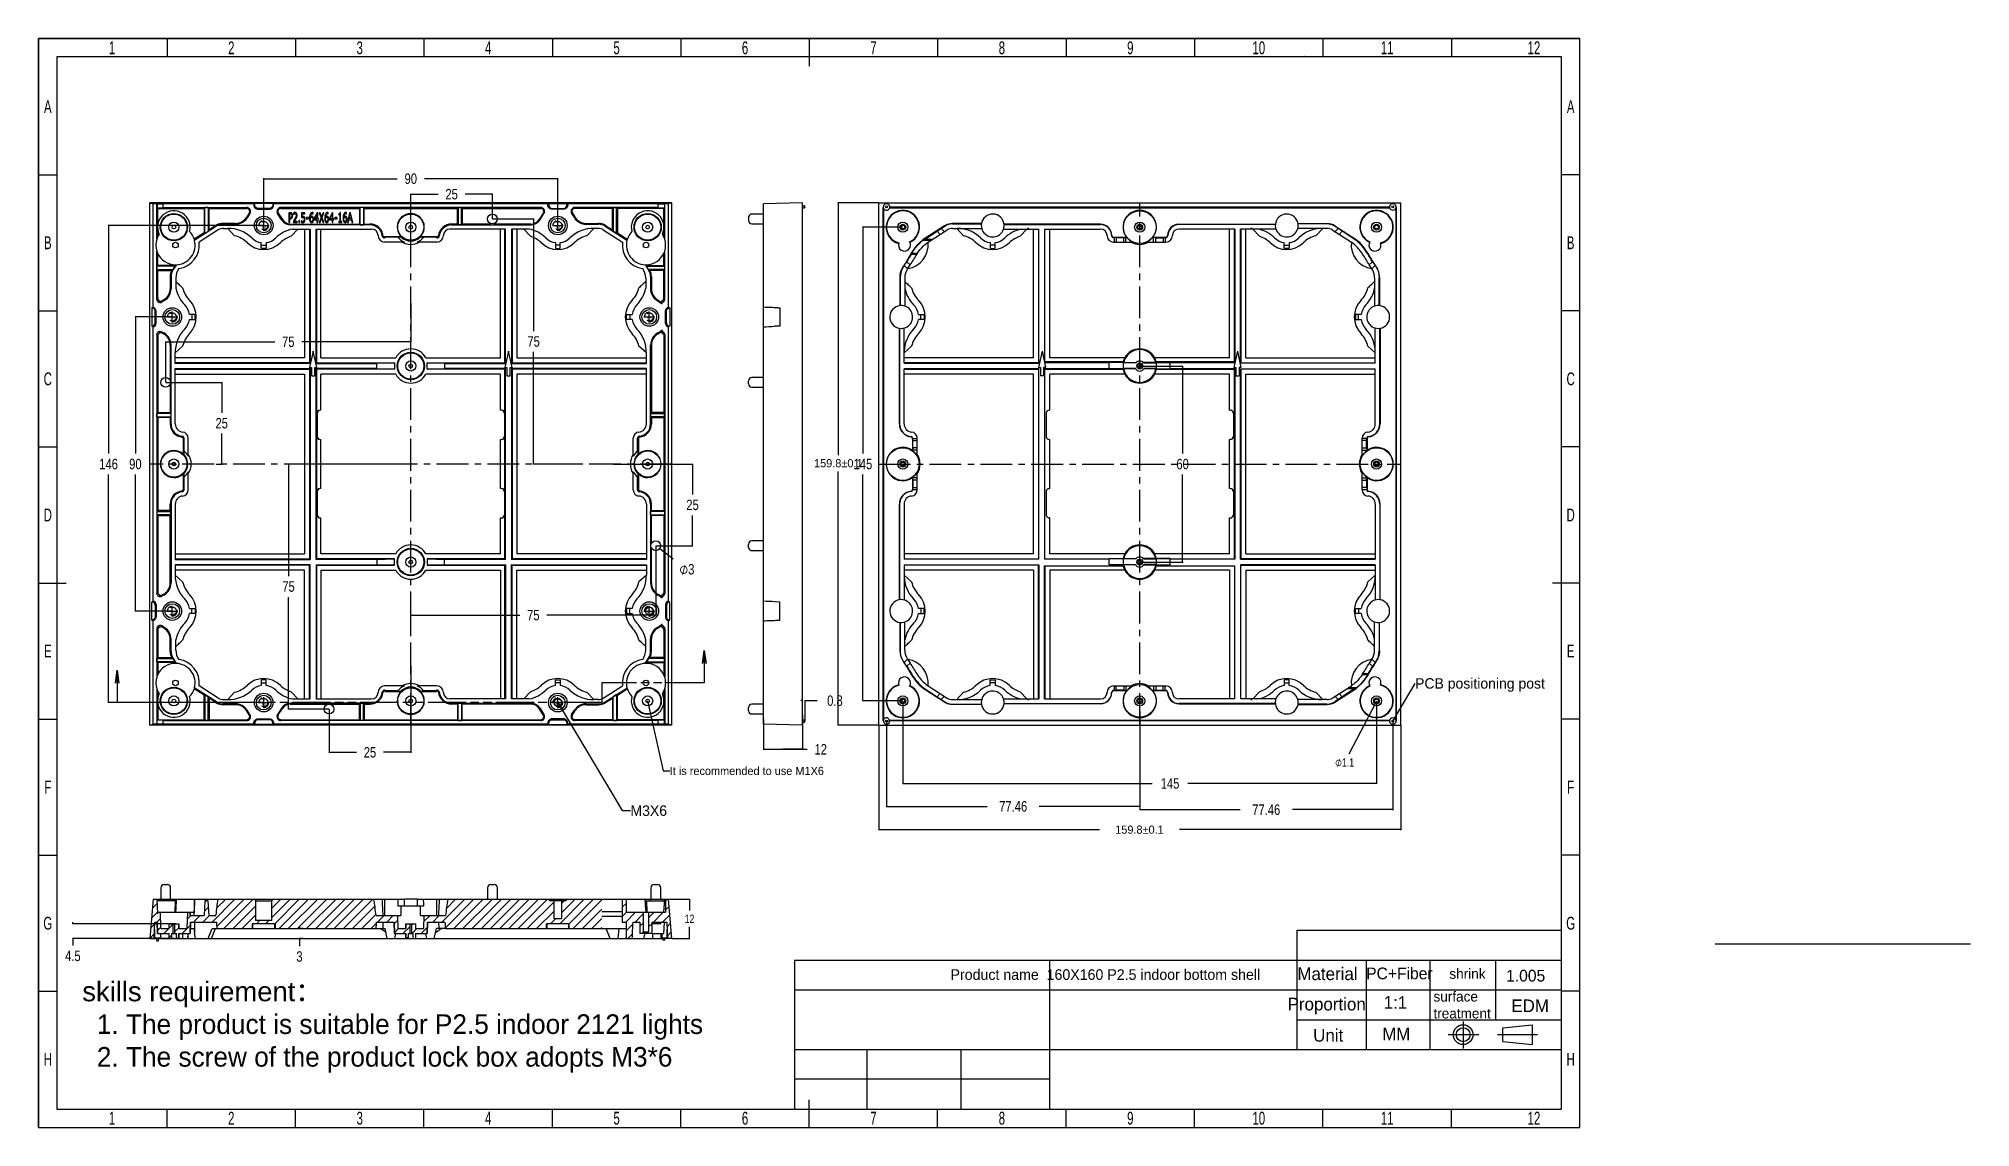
# Model space of a CAD drawing. Header units: millimetres. Extents: x 0 to 591, y 0 to 333.
import ezdxf

# ---------------------------------------------------------------- set-up
doc = ezdxf.new("R2010")
doc.units = ezdxf.units.MM
doc.header["$LTSCALE"] = 25.945205
for name, pattern in [('CENTER', [0.6, 0.375, -0.075, 0.075, -0.075]), ('HIDDEN', [0.2, 0.1, -0.1]), ('PHANTOM', [0.8, 0.45, -0.05, 0.1, -0.05, 0.1, -0.05])]:
    doc.linetypes.add(name, pattern=pattern)
doc.layers.get('0').update_dxf_attribs({"linetype": 'CONTINUOUS'})
for name, color, linetype in [('1', 7, 'CONTINUOUS'), ('2', 7, 'CONTINUOUS'), ('dim', 7, 'CONTINUOUS'), ('screw', 7, 'CONTINUOUS')]:
    doc.layers.add(name, color=color, linetype=linetype)
doc.styles.get("Standard").update_dxf_attribs({"font": 'txt', "width": 0.8})
doc.styles.add('TEXTSTYLE_2', font='')
doc.styles.add('TEXTSTYLE_3', font='txt')
doc.styles.add('TEXTSTYLE_4', font='')
doc.styles.add('TEXTSTYLE_5', font='')
doc.styles.add('TEXTSTYLE_6', font='txt', dxfattribs={"width": 0.67})
doc.styles.add('TEXTSTYLE_7', font='')
doc.styles.add('TEXTSTYLE_8', font='')
doc.styles.get('TEXTSTYLE_2').set_extended_font_data('Symbol_ASME')
doc.styles.get('TEXTSTYLE_4').set_extended_font_data('CG Omega')
doc.styles.get('TEXTSTYLE_5').set_extended_font_data('CG Omega')
doc.styles.get('TEXTSTYLE_7').set_extended_font_data('CG Omega')
doc.styles.get('TEXTSTYLE_8').set_extended_font_data('Arial WGL')
doc.dimstyles.new('DIMSTYLE_1', dxfattribs={"dimtxt": 2.5, "dimasz": 0.1875, "dimexe": 0.125, "dimexo": 0.0625, "dimtad": 0, "dimtih": 1, "dimtoh": 1, "dimdsep": 46, "dimtxsty": 'Standard', "dimblk": '_FILLED', "dimblk1": '_FILLED', "dimblk2": '_FILLED', "dimcen": 0.09, "dimazin": 2, "dimtfac": 1, "dimtofl": 0, "dimtmove": 0, "dimatfit": 1, "dimldrblk": '_FILLED', "dimfxl": 1, "dimtolj": 1, "dimarcsym": 0})
doc.dimstyles.new('DIMSTYLE_2', dxfattribs={"dimtxt": 2.5, "dimasz": 0.1875, "dimexe": 0.125, "dimexo": 0.0625, "dimgap": 1.25, "dimtad": 0, "dimtih": 1, "dimtoh": 1, "dimdsep": 46, "dimtxsty": 'Standard', "dimblk": '_FILLED', "dimblk1": '_FILLED', "dimblk2": '_FILLED', "dimcen": 0.09, "dimazin": 2, "dimtfac": 1, "dimtofl": 0, "dimtmove": 0, "dimatfit": 3, "dimldrblk": '_FILLED', "dimfxl": 1, "dimtolj": 1, "dimarcsym": 0})
doc.dimstyles.new('DIMSTYLE_3', dxfattribs={"dimtxt": 2.5, "dimasz": 0.1875, "dimexe": 0.125, "dimexo": 0.0625, "dimgap": 1.25, "dimtad": 0, "dimtih": 1, "dimtoh": 1, "dimdsep": 46, "dimtxsty": 'TEXTSTYLE_3', "dimblk": '_FILLED', "dimblk1": '_FILLED', "dimblk2": '_FILLED', "dimcen": 0.09, "dimazin": 2, "dimtfac": 1, "dimtofl": 0, "dimtmove": 0, "dimatfit": 3, "dimldrblk": '_FILLED', "dimfxl": 1, "dimtolj": 1, "dimarcsym": 0})
doc.dimstyles.new('DIMSTYLE_4', dxfattribs={"dimtxt": 3.2, "dimasz": 0.1875, "dimexe": 0.125, "dimexo": 0.0625, "dimgap": 1.6, "dimtad": 0, "dimtih": 1, "dimtoh": 1, "dimdsep": 46, "dimtxsty": 'Standard', "dimblk": '_FILLED', "dimblk1": '_FILLED', "dimblk2": '_FILLED', "dimcen": 0.09, "dimazin": 2, "dimtfac": 1, "dimtofl": 0, "dimtmove": 0, "dimatfit": 3, "dimldrblk": '_FILLED', "dimfxl": 1, "dimtolj": 1, "dimarcsym": 0})
doc.dimstyles.new('DIMSTYLE_5', dxfattribs={"dimtxt": 3.2, "dimasz": 0.1875, "dimexe": 0.125, "dimexo": 0.0625, "dimtad": 0, "dimtih": 1, "dimtoh": 1, "dimdsep": 46, "dimtxsty": 'Standard', "dimblk": '_FILLED', "dimblk1": '_FILLED', "dimblk2": '_FILLED', "dimcen": 0.09, "dimazin": 2, "dimtfac": 1, "dimtofl": 0, "dimtmove": 0, "dimatfit": 1, "dimldrblk": '_FILLED', "dimfxl": 1, "dimtolj": 1, "dimarcsym": 0})
doc.dimstyles.get("Standard").update_dxf_attribs({"dimtxt": 0.15625, "dimasz": 0.1875, "dimexe": 0.125, "dimexo": 0.0625, "dimtad": 0, "dimtih": 1, "dimtoh": 1, "dimdsep": 46, "dimtxsty": 'Standard', "dimblk": '_FILLED', "dimblk1": '_FILLED', "dimblk2": '_FILLED', "dimcen": 0.09, "dimazin": 2, "dimtp": 0.01, "dimtm": 0.01, "dimtfac": 1, "dimtofl": 0, "dimtmove": 0, "dimatfit": 3, "dimldrblk": '_FILLED', "dimfxl": 1, "dimtolj": 1, "dimarcsym": 0})
pattern_1 = [(45, (0, 0), (-0.703589, 0.703589), [])]

msp = doc.modelspace()

# ---------------------------------------------------------------- texts
at = {"color": 7, "linetype": 'Continuous', "attachment_point": 1}
for s, insert, char_height, width, style in [('Product name  160X160 P2.5 indoor bottom shell', (279.114, 48.381), 3.24403, 101.23661, 'TEXTSTYLE_5'), ('skills requirement\\ftxt;：\\P\\fCG Omega Bold;  \\fCG Omega;1. The product is suitable for P2.5 indoor 2121 lights\\P  2. The screw of the product lock box adopts M3*6\\P  ', (13.362, 44.589), 6, 305.02233, 'TEXTSTYLE_8')]:
    msp.add_mtext(s, dxfattribs=dict(at, insert=insert, char_height=char_height, width=width, style=style))
at = {"color": 1, "linetype": 'Continuous', "char_height": 3.5769, "attachment_point": 1}
for s, insert, width, style in [('PC+Fiber', (406.333, 48.906), 22.34172, 'TEXTSTYLE_7'), ('1.005', (449.17, 48.201), 17.88455, 'TEXTSTYLE_3')]:
    msp.add_mtext(s, dxfattribs=dict(at, insert=insert, width=width, style=style))
at = {"layer": 'dim', "color": 84, "linetype": 'Continuous', "true_color": 0x269900, "attachment_point": 2, "line_spacing_factor": 0.6, "style": 'TEXTSTYLE_6'}
for s, insert, char_height, width in [('1', (22.46, 332.343), 3.926, 2.6307), ('2', (58.966, 332.343), 3.926, 2.6307), ('3', (98.277, 332.343), 3.926, 2.6307), ('4', (137.588, 332.343), 3.926, 2.6307), ('5', (176.899, 332.343), 3.926, 2.6307), ('6', (216.21, 332.343), 3.926, 2.6307), ('7', (255.521, 332.343), 3.926, 2.6307), ('8', (294.832, 332.343), 3.926, 2.6307), ('9', (334.143, 332.343), 3.926, 2.6307), ('10', (373.454, 332.343), 3.9264, 5.2614), ('11', (412.765, 332.343), 3.9264, 5.2614), ('12', (457.685, 332.343), 3.9264, 5.2614), ('A', (2.805, 314.324), 3.926, 2.6307), ('A', (468.926, 314.324), 3.926, 2.6307), ('B', (2.805, 272.676), 3.926, 2.6307), ('B', (468.926, 272.676), 3.926, 2.6307), ('C', (2.805, 231.028), 3.926, 2.6307), ('C', (468.926, 231.028), 3.926, 2.6307), ('D', (2.805, 189.38), 3.926, 2.6307), ('D', (468.926, 189.38), 3.926, 2.6307), ('E', (2.805, 147.731), 3.926, 2.6307), ('E', (468.926, 147.731), 3.926, 2.6307), ('F', (2.805, 106.083), 3.926, 2.6307), ('F', (468.926, 106.083), 3.926, 2.6307), ('G', (2.805, 64.435), 3.926, 2.6307), ('G', (468.926, 64.435), 3.926, 2.6307), ('H', (2.805, 22.787), 3.926, 2.6307), ('H', (468.926, 22.787), 3.926, 2.6307), ('1', (22.46, 4.768), 3.926, 2.6307), ('2', (58.966, 4.768), 3.926, 2.6307), ('3', (98.277, 4.768), 3.926, 2.6307), ('4', (137.588, 4.768), 3.926, 2.6307), ('5', (176.899, 4.768), 3.926, 2.6307), ('6', (216.21, 4.768), 3.926, 2.6307), ('7', (255.521, 4.768), 3.926, 2.6307), ('8', (294.832, 4.768), 3.926, 2.6307), ('9', (334.143, 4.768), 3.926, 2.6307), ('10', (373.454, 4.768), 3.9264, 5.2614), ('11', (412.765, 4.768), 3.9264, 5.2614), ('12', (457.685, 4.768), 3.9264, 5.2614)]:
    msp.add_mtext(s, dxfattribs=dict(at, insert=insert, char_height=char_height, width=width))
at = {"layer": 'dim', "color": 42, "linetype": 'Continuous', "true_color": 0xcc9900, "attachment_point": 1, "style": 'TEXTSTYLE_4'}
for s, insert, char_height, width in [('PCB positioning post', (421.316, 137.465), 3.2, 41.725), ('It is recommended to use M1X6', (193.167, 110.333), 2.5, 49.9707), ('M3X6', (181.16, 98.525), 3.2, 12.175)]:
    msp.add_mtext(s, dxfattribs=dict(at, insert=insert, char_height=char_height, width=width))
at = {"layer": 'dim', "color": 2, "linetype": 'Continuous', "attachment_point": 1}
for s, insert, char_height, width, style in [('Material', (385.277, 48.943), 3.8766, 19.92794, 'TEXTSTYLE_5'), ('shrink', (431.805, 48.559), 3.1012, 11.8114, 'TEXTSTYLE_5'), ('surface \\Ptreatment', (426.94, 41.601), 3.1012, 18.28041, 'TEXTSTYLE_5'), ('Proportion', (382.294, 39.664), 3.8766, 25.74278, 'TEXTSTYLE_5'), ('1:1', (411.669, 40.158), 3.8767, 11.63001, 'TEXTSTYLE_3'), ('EDM', (450.76, 39.145), 3.8771, 11.63117, 'TEXTSTYLE_3'), ('Unit', (390.106, 30.101), 3.8766, 10.67568, 'TEXTSTYLE_5'), ('MM', (411.285, 30.5), 3.8368, 7.67368, 'TEXTSTYLE_3')]:
    msp.add_mtext(s, dxfattribs=dict(at, insert=insert, char_height=char_height, width=width, style=style))
at = {"layer": 'screw', "color": 6, "linetype": 'Continuous', "char_height": 0.6, "width": 1.2, "attachment_point": 1, "line_spacing_factor": 0.6, "style": 'TEXTSTYLE_3'}
for insert in [(68.396, 275.853), (158.396, 275.853), (40.396, 247.853), (186.396, 247.853), (40.396, 157.853), (186.396, 157.853), (68.396, 129.853), (158.396, 129.853)]:
    msp.add_mtext('M3', dxfattribs=dict(at, insert=insert))

# ---------------------------------------------------------------- blocks, each defined once
blk = doc.blocks.new('_FILLED')
at = {"color": 0, "linetype": 'ByBlock'}
blk.add_solid([(0, 0), (-1, 0.2), (-1, -0.2)], dxfattribs=at)
blk = doc.blocks.new('*D1')
at = {"layer": 'dim', "color": 82, "linetype": 'Continuous', "true_color": 0x000000}
blk.add_line((409.27, 130.01), (401.05, 114.18), dxfattribs=at)
at = {"layer": 'dim', "color": 82, "linetype": 'Continuous', "true_color": 0x000000, "xscale": 0.1875, "yscale": 0.1875, "zscale": 0.1875, "rotation": 62.55996903739999}
blk.add_blockref('_FILLED', (409.27, 130.01), dxfattribs=at)
at = {"layer": 'dim', "color": 82, "linetype": 'Continuous', "true_color": 0x000000, "insert": (399.75, 112.93), "char_height": 2.5, "width": 13.4231, "attachment_point": 2, "line_spacing_factor": 0.9, "style": 'TEXTSTYLE_2'}
blk.add_mtext('⌀\\ftxt;{\\W0.8;1.1}', dxfattribs=at)
blk = doc.blocks.new('*D2')
at = {"layer": 'dim', "color": 82, "linetype": 'Continuous', "true_color": 0x000000}
for p, q in [((192.82, 69.83), (199.35, 69.83)), ((199.22, 69.83), (199.22, 66.33)), ((199.22, 57.83), (199.22, 61.33)), ((193.87, 57.83), (199.35, 57.83))]:
    blk.add_line(p, q, dxfattribs=at)
at = {"layer": 'dim', "color": 82, "linetype": 'Continuous', "true_color": 0x000000, "xscale": 0.1875, "yscale": 0.1875, "zscale": 0.1875}
for p, rotation in [((199.22, 69.83), 90), ((199.22, 57.83), 270)]:
    blk.add_blockref('_FILLED', p, dxfattribs=dict(at, rotation=rotation))
at = {"layer": 'dim', "color": 82, "linetype": 'Continuous', "true_color": 0x000000, "insert": (199.22, 65.08), "char_height": 2.5, "width": 4, "attachment_point": 2, "line_spacing_factor": 0.9}
blk.add_mtext('12', dxfattribs=at)
blk = doc.blocks.new('*D3')
at = {"layer": 'dim', "color": 82, "linetype": 'Continuous', "true_color": 0x000000}
for p, q in [((257.12, 123.04), (257.12, 90.98)), ((416.92, 123.04), (416.92, 90.98)), ((257.12, 91.11), (324.76, 91.11)), ((416.92, 91.11), (349.15, 91.11))]:
    blk.add_line(p, q, dxfattribs=at)
at = {"layer": 'dim', "color": 82, "linetype": 'Continuous', "true_color": 0x000000, "xscale": 0.1875, "yscale": 0.1875, "zscale": 0.1875, "rotation": 180}
blk.add_blockref('_FILLED', (257.12, 91.11), dxfattribs=at)
at = {"layer": 'dim', "color": 82, "linetype": 'Continuous', "true_color": 0x000000, "xscale": 0.1875, "yscale": 0.1875, "zscale": 0.1875}
blk.add_blockref('_FILLED', (416.92, 91.11), dxfattribs=at)
at = {"layer": 'dim', "color": 82, "linetype": 'Continuous', "true_color": 0x000000, "insert": (336.95, 92.36), "char_height": 2.5, "width": 21.8864, "attachment_point": 2, "line_spacing_factor": 0.9, "style": 'TEXTSTYLE_3'}
blk.add_mtext('159.8\\fSymbol_ASME;±\\ftxt;0.1', dxfattribs=at)
blk = doc.blocks.new('*D4')
at = {"layer": 'dim', "color": 82, "linetype": 'Continuous', "true_color": 0x000000}
for p, q in [((255.71, 282.9), (244.64, 282.9)), ((244.76, 282.9), (244.76, 205.75)), ((257.06, 282.9), (255.71, 282.9)), ((244.76, 123.1), (244.76, 200.75)), ((255.71, 123.1), (244.64, 123.1)), ((257.06, 123.1), (255.71, 123.1))]:
    blk.add_line(p, q, dxfattribs=at)
at = {"layer": 'dim', "color": 82, "linetype": 'Continuous', "true_color": 0x000000, "xscale": 0.1875, "yscale": 0.1875, "zscale": 0.1875}
for p, rotation in [((244.76, 282.9), 90), ((244.76, 123.1), 270)]:
    blk.add_blockref('_FILLED', p, dxfattribs=dict(at, rotation=rotation))
at = {"layer": 'dim', "color": 82, "linetype": 'Continuous', "true_color": 0x000000, "insert": (244.76, 204.5), "char_height": 2.5, "width": 21.8864, "attachment_point": 2, "line_spacing_factor": 0.9, "style": 'TEXTSTYLE_3'}
blk.add_mtext('159.8\\fSymbol_ASME;±\\ftxt;0.1', dxfattribs=at)
blk = doc.blocks.new('*D5')
at = {"layer": 'dim', "color": 82, "linetype": 'Continuous', "true_color": 0x000000}
for p, q in [((68.91, 288.73), (68.91, 290.45)), ((68.91, 290.33), (109.75, 290.33)), ((158.91, 290.33), (118.07, 290.33)), ((158.91, 288.73), (158.91, 290.45)), ((68.91, 276.07), (68.91, 288.73)), ((158.91, 276.07), (158.91, 288.73))]:
    blk.add_line(p, q, dxfattribs=at)
at = {"layer": 'dim', "color": 82, "linetype": 'Continuous', "true_color": 0x000000, "xscale": 0.1875, "yscale": 0.1875, "zscale": 0.1875, "rotation": 180}
blk.add_blockref('_FILLED', (68.91, 290.33), dxfattribs=at)
at = {"layer": 'dim', "color": 82, "linetype": 'Continuous', "true_color": 0x000000, "xscale": 0.1875, "yscale": 0.1875, "zscale": 0.1875}
blk.add_blockref('_FILLED', (158.91, 290.33), dxfattribs=at)
at = {"layer": 'dim', "color": 82, "linetype": 'Continuous', "true_color": 0x000000, "insert": (113.91, 291.93), "char_height": 3.2, "width": 5.12, "attachment_point": 2, "line_spacing_factor": 0.9}
blk.add_mtext('90', dxfattribs=at)
blk = doc.blocks.new('*D6')
at = {"layer": 'dim', "color": 82, "linetype": 'Continuous', "true_color": 0x000000}
for p, q in [((32.18, 248), (29.5, 248)), ((29.62, 248), (29.62, 206.2)), ((40.84, 248), (32.18, 248)), ((29.62, 158), (29.62, 199.8)), ((32.18, 158), (29.5, 158)), ((40.84, 158), (32.18, 158))]:
    blk.add_line(p, q, dxfattribs=at)
at = {"layer": 'dim', "color": 82, "linetype": 'Continuous', "true_color": 0x000000, "xscale": 0.1875, "yscale": 0.1875, "zscale": 0.1875}
for p, rotation in [((29.62, 248), 90), ((29.62, 158), 270)]:
    blk.add_blockref('_FILLED', p, dxfattribs=dict(at, rotation=rotation))
at = {"layer": 'dim', "color": 82, "linetype": 'Continuous', "true_color": 0x000000, "insert": (29.62, 204.6), "char_height": 3.2, "width": 5.12, "attachment_point": 2, "line_spacing_factor": 0.9}
blk.add_mtext('90', dxfattribs=at)
blk = doc.blocks.new('*D7')
at = {"layer": 'dim', "color": 82, "linetype": 'Continuous', "true_color": 0x000000}
for p, q in [((25.25, 276), (21.28, 276)), ((21.41, 276), (21.41, 206.2)), ((68.84, 276), (25.25, 276)), ((21.41, 130), (21.41, 199.8)), ((25.25, 130), (21.28, 130)), ((68.84, 130), (25.25, 130))]:
    blk.add_line(p, q, dxfattribs=at)
at = {"layer": 'dim', "color": 82, "linetype": 'Continuous', "true_color": 0x000000, "xscale": 0.1875, "yscale": 0.1875, "zscale": 0.1875}
for p, rotation in [((21.41, 276), 90), ((21.41, 130), 270)]:
    blk.add_blockref('_FILLED', p, dxfattribs=dict(at, rotation=rotation))
at = {"layer": 'dim', "color": 82, "linetype": 'Continuous', "true_color": 0x000000, "insert": (21.41, 204.6), "char_height": 3.2, "width": 7.68, "attachment_point": 2, "line_spacing_factor": 0.9}
blk.add_mtext('146', dxfattribs=at)
blk = doc.blocks.new('*D8')
at = {"layer": 'dim', "color": 82, "linetype": 'Continuous', "true_color": 0x000000}
for p, q in [((188.91, 177.94), (188.91, 156.63)), ((113.91, 155.16), (113.91, 156.88)), ((113.91, 156.76), (147.25, 156.76)), ((113.91, 151.49), (113.91, 155.16)), ((188.91, 156.76), (155.57, 156.76))]:
    blk.add_line(p, q, dxfattribs=at)
at = {"layer": 'dim', "color": 82, "linetype": 'Continuous', "true_color": 0x000000, "xscale": 0.1875, "yscale": 0.1875, "zscale": 0.1875, "rotation": 180}
blk.add_blockref('_FILLED', (113.91, 156.76), dxfattribs=at)
at = {"layer": 'dim', "color": 82, "linetype": 'Continuous', "true_color": 0x000000, "xscale": 0.1875, "yscale": 0.1875, "zscale": 0.1875}
blk.add_blockref('_FILLED', (188.91, 156.76), dxfattribs=at)
at = {"layer": 'dim', "color": 82, "linetype": 'Continuous', "true_color": 0x000000, "insert": (151.41, 158.36), "char_height": 3.2, "width": 5.12, "attachment_point": 2, "line_spacing_factor": 0.9}
blk.add_mtext('75', dxfattribs=at)
blk = doc.blocks.new('*D9')
at = {"layer": 'dim', "color": 82, "linetype": 'Continuous', "true_color": 0x000000}
for p, q in [((176, 203), (200.28, 203)), ((200.15, 203), (200.15, 193.7)), ((200.15, 178), (200.15, 187.3)), ((188.97, 178), (200.28, 178))]:
    blk.add_line(p, q, dxfattribs=at)
at = {"layer": 'dim', "color": 82, "linetype": 'Continuous', "true_color": 0x000000, "xscale": 0.1875, "yscale": 0.1875, "zscale": 0.1875}
for p, rotation in [((200.15, 203), 90), ((200.15, 178), 270)]:
    blk.add_blockref('_FILLED', p, dxfattribs=dict(at, rotation=rotation))
at = {"layer": 'dim', "color": 82, "linetype": 'Continuous', "true_color": 0x000000, "insert": (200.15, 192.1), "char_height": 3.2, "width": 5.12, "attachment_point": 2, "line_spacing_factor": 0.9}
blk.add_mtext('25', dxfattribs=at)
blk = doc.blocks.new('*D10')
at = {"layer": 'dim', "color": 82, "linetype": 'Continuous', "true_color": 0x000000}
for p, q in [((113.91, 141.2), (113.91, 114.65)), ((88.91, 127.94), (88.91, 114.65)), ((88.91, 114.78), (97.25, 114.78)), ((113.91, 114.78), (105.57, 114.78))]:
    blk.add_line(p, q, dxfattribs=at)
at = {"layer": 'dim', "color": 82, "linetype": 'Continuous', "true_color": 0x000000, "xscale": 0.1875, "yscale": 0.1875, "zscale": 0.1875, "rotation": 180}
blk.add_blockref('_FILLED', (88.91, 114.78), dxfattribs=at)
at = {"layer": 'dim', "color": 82, "linetype": 'Continuous', "true_color": 0x000000, "xscale": 0.1875, "yscale": 0.1875, "zscale": 0.1875}
blk.add_blockref('_FILLED', (113.91, 114.78), dxfattribs=at)
at = {"layer": 'dim', "color": 82, "linetype": 'Continuous', "true_color": 0x000000, "insert": (101.41, 116.38), "char_height": 3.2, "width": 5.12, "attachment_point": 2, "line_spacing_factor": 0.9}
blk.add_mtext('25', dxfattribs=at)
blk = doc.blocks.new('*D11')
at = {"layer": 'dim', "color": 82, "linetype": 'Continuous', "true_color": 0x000000}
for p, q in [((79.05, 203), (76.37, 203)), ((76.49, 203), (76.49, 168.7)), ((106.27, 203), (79.05, 203)), ((76.49, 128), (76.49, 162.3)), ((79.05, 128), (76.37, 128)), ((88.84, 128), (79.05, 128))]:
    blk.add_line(p, q, dxfattribs=at)
at = {"layer": 'dim', "color": 82, "linetype": 'Continuous', "true_color": 0x000000, "xscale": 0.1875, "yscale": 0.1875, "zscale": 0.1875}
for p, rotation in [((76.49, 203), 90), ((76.49, 128), 270)]:
    blk.add_blockref('_FILLED', p, dxfattribs=dict(at, rotation=rotation))
at = {"layer": 'dim', "color": 82, "linetype": 'Continuous', "true_color": 0x000000, "insert": (76.49, 167.1), "char_height": 3.2, "width": 5.12, "attachment_point": 2, "line_spacing_factor": 0.9}
blk.add_mtext('75', dxfattribs=at)
blk = doc.blocks.new('*D12')
at = {"layer": 'dim', "color": 82, "linetype": 'Continuous', "true_color": 0x000000}
for p, q in [((38.97, 228), (56.16, 228)), ((56.04, 228), (56.04, 218.7)), ((56.04, 203), (56.04, 212.3)), ((54.34, 203), (56.16, 203))]:
    blk.add_line(p, q, dxfattribs=at)
at = {"layer": 'dim', "color": 82, "linetype": 'Continuous', "true_color": 0x000000, "xscale": 0.1875, "yscale": 0.1875, "zscale": 0.1875}
for p, rotation in [((56.04, 228), 90), ((56.04, 203), 270)]:
    blk.add_blockref('_FILLED', p, dxfattribs=dict(at, rotation=rotation))
at = {"layer": 'dim', "color": 82, "linetype": 'Continuous', "true_color": 0x000000, "insert": (56.04, 217.1), "char_height": 3.2, "width": 5.12, "attachment_point": 2, "line_spacing_factor": 0.9}
blk.add_mtext('25', dxfattribs=at)
blk = doc.blocks.new('*D13')
at = {"layer": 'dim', "color": 82, "linetype": 'Continuous', "true_color": 0x000000}
for p, q in [((113.91, 252.16), (113.91, 240.28)), ((38.91, 238.81), (38.91, 240.53)), ((38.91, 240.41), (72.25, 240.41)), ((38.91, 228.07), (38.91, 238.81)), ((113.91, 240.41), (80.57, 240.41))]:
    blk.add_line(p, q, dxfattribs=at)
at = {"layer": 'dim', "color": 82, "linetype": 'Continuous', "true_color": 0x000000, "xscale": 0.1875, "yscale": 0.1875, "zscale": 0.1875, "rotation": 180}
blk.add_blockref('_FILLED', (38.91, 240.41), dxfattribs=at)
at = {"layer": 'dim', "color": 82, "linetype": 'Continuous', "true_color": 0x000000, "xscale": 0.1875, "yscale": 0.1875, "zscale": 0.1875}
blk.add_blockref('_FILLED', (113.91, 240.41), dxfattribs=at)
at = {"layer": 'dim', "color": 82, "linetype": 'Continuous', "true_color": 0x000000, "insert": (76.41, 242.01), "char_height": 3.2, "width": 5.12, "attachment_point": 2, "line_spacing_factor": 0.9}
blk.add_mtext('75', dxfattribs=at)
blk = doc.blocks.new('*D14')
at = {"layer": 'dim', "color": 82, "linetype": 'Continuous', "true_color": 0x000000}
for p, q in [((113.91, 283.99), (113.91, 285.72)), ((113.91, 285.59), (122.25, 285.59)), ((113.91, 263.7), (113.91, 283.99)), ((138.91, 285.59), (130.57, 285.59)), ((138.91, 283.99), (138.91, 285.72)), ((138.91, 278.07), (138.91, 283.99))]:
    blk.add_line(p, q, dxfattribs=at)
at = {"layer": 'dim', "color": 82, "linetype": 'Continuous', "true_color": 0x000000, "xscale": 0.1875, "yscale": 0.1875, "zscale": 0.1875, "rotation": 180}
blk.add_blockref('_FILLED', (113.91, 285.59), dxfattribs=at)
at = {"layer": 'dim', "color": 82, "linetype": 'Continuous', "true_color": 0x000000, "xscale": 0.1875, "yscale": 0.1875, "zscale": 0.1875}
blk.add_blockref('_FILLED', (138.91, 285.59), dxfattribs=at)
at = {"layer": 'dim', "color": 82, "linetype": 'Continuous', "true_color": 0x000000, "insert": (126.41, 287.19), "char_height": 3.2, "width": 5.12, "attachment_point": 2, "line_spacing_factor": 0.9}
blk.add_mtext('25', dxfattribs=at)
blk = doc.blocks.new('*D15')
at = {"layer": 'dim', "color": 82, "linetype": 'Continuous', "true_color": 0x000000}
for p, q in [((138.97, 278), (151.62, 278)), ((151.5, 278), (151.5, 243.7)), ((151.5, 203), (151.5, 237.3)), ((154.06, 203), (151.37, 203)), ((165.39, 203), (154.06, 203))]:
    blk.add_line(p, q, dxfattribs=at)
at = {"layer": 'dim', "color": 82, "linetype": 'Continuous', "true_color": 0x000000, "xscale": 0.1875, "yscale": 0.1875, "zscale": 0.1875}
for p, rotation in [((151.5, 278), 90), ((151.5, 203), 270)]:
    blk.add_blockref('_FILLED', p, dxfattribs=dict(at, rotation=rotation))
at = {"layer": 'dim', "color": 82, "linetype": 'Continuous', "true_color": 0x000000, "insert": (151.5, 242.1), "char_height": 3.2, "width": 5.12, "attachment_point": 2, "line_spacing_factor": 0.9}
blk.add_mtext('75', dxfattribs=at)
blk = doc.blocks.new('*D16')
at = {"layer": 'dim', "color": 82, "linetype": 'Continuous', "true_color": 0x000000}
blk.add_line((190.1, 177.1), (194.21, 173.99), dxfattribs=at)
at = {"layer": 'dim', "color": 82, "linetype": 'Continuous', "true_color": 0x000000, "xscale": 0.1875, "yscale": 0.1875, "zscale": 0.1875, "rotation": 142.8609435482}
blk.add_blockref('_FILLED', (190.1, 177.1), dxfattribs=at)
at = {"layer": 'dim', "color": 82, "linetype": 'Continuous', "true_color": 0x000000, "insert": (198.43, 172.39), "char_height": 3.2, "width": 9.5015, "attachment_point": 2, "line_spacing_factor": 0.9, "style": 'TEXTSTYLE_2'}
blk.add_mtext('⌀\\ftxt;{\\W0.8;3}', dxfattribs=at)
blk = doc.blocks.new('*D17')
at = {"layer": 'dim', "color": 82, "linetype": 'Continuous', "true_color": 0x000000}
for p, q in [((14.32, 62.33), (10.35, 62.33)), ((10.48, 62.33), (10.48, 62.83)), ((41.96, 62.33), (14.32, 62.33)), ((14.32, 57.83), (10.35, 57.83)), ((10.48, 57.83), (10.48, 55.68)), ((41.34, 57.83), (14.32, 57.83))]:
    blk.add_line(p, q, dxfattribs=at)
at = {"layer": 'dim', "color": 82, "linetype": 'Continuous', "true_color": 0x000000, "xscale": 0.1875, "yscale": 0.1875, "zscale": 0.1875}
for p, rotation in [((10.48, 62.33), 270), ((10.48, 57.83), 90)]:
    blk.add_blockref('_FILLED', p, dxfattribs=dict(at, rotation=rotation))
at = {"layer": 'dim', "color": 82, "linetype": 'Continuous', "true_color": 0x000000, "insert": (10.48, 54.08), "char_height": 3.2, "width": 7.68, "attachment_point": 2, "line_spacing_factor": 0.9}
blk.add_mtext('4.5', dxfattribs=at)
blk = doc.blocks.new('*D18')
at = {"layer": 'dim', "color": 82, "linetype": 'Continuous', "true_color": 0x000000}
for p, q in [((81.01, 60.83), (79.71, 60.83)), ((79.84, 60.83), (79.84, 61.33)), ((81.01, 57.83), (79.71, 57.83)), ((79.84, 57.83), (79.84, 55.49))]:
    blk.add_line(p, q, dxfattribs=at)
at = {"layer": 'dim', "color": 82, "linetype": 'Continuous', "true_color": 0x000000, "xscale": 0.1875, "yscale": 0.1875, "zscale": 0.1875}
for p, rotation in [((79.84, 60.83), 270), ((79.84, 57.83), 90)]:
    blk.add_blockref('_FILLED', p, dxfattribs=dict(at, rotation=rotation))
at = {"layer": 'dim', "color": 82, "linetype": 'Continuous', "true_color": 0x000000, "insert": (79.84, 53.89), "char_height": 3.2, "width": 2.56, "attachment_point": 2, "line_spacing_factor": 0.9}
blk.add_mtext('3', dxfattribs=at)
blk = doc.blocks.new('*D19')
at = {"layer": 'dim', "color": 82, "linetype": 'Continuous', "true_color": 0x000000}
for p, q in [((264.52, 130.44), (264.52, 105.14)), ((409.52, 130.44), (409.52, 105.14)), ((264.52, 105.26), (340.86, 105.26)), ((409.52, 105.26), (351.74, 105.26))]:
    blk.add_line(p, q, dxfattribs=at)
at = {"layer": 'dim', "color": 82, "linetype": 'Continuous', "true_color": 0x000000, "xscale": 0.1875, "yscale": 0.1875, "zscale": 0.1875, "rotation": 180}
blk.add_blockref('_FILLED', (264.52, 105.26), dxfattribs=at)
at = {"layer": 'dim', "color": 82, "linetype": 'Continuous', "true_color": 0x000000, "xscale": 0.1875, "yscale": 0.1875, "zscale": 0.1875}
blk.add_blockref('_FILLED', (409.52, 105.26), dxfattribs=at)
at = {"layer": 'dim', "color": 82, "linetype": 'Continuous', "true_color": 0x000000, "insert": (346.3, 106.86), "char_height": 3.2, "width": 7.68, "attachment_point": 2, "line_spacing_factor": 0.9}
blk.add_mtext('145', dxfattribs=at)
blk = doc.blocks.new('*D20')
at = {"layer": 'dim', "color": 82, "linetype": 'Continuous', "true_color": 0x000000}
for p, q in [((256.15, 275.5), (252.19, 275.5)), ((252.31, 275.5), (252.31, 206.2)), ((264.46, 275.5), (256.15, 275.5)), ((252.31, 130.5), (252.31, 199.8)), ((256.15, 130.5), (252.19, 130.5)), ((264.46, 130.5), (256.15, 130.5))]:
    blk.add_line(p, q, dxfattribs=at)
at = {"layer": 'dim', "color": 82, "linetype": 'Continuous', "true_color": 0x000000, "xscale": 0.1875, "yscale": 0.1875, "zscale": 0.1875}
for p, rotation in [((252.31, 275.5), 90), ((252.31, 130.5), 270)]:
    blk.add_blockref('_FILLED', p, dxfattribs=dict(at, rotation=rotation))
at = {"layer": 'dim', "color": 82, "linetype": 'Continuous', "true_color": 0x000000, "insert": (252.31, 204.6), "char_height": 3.2, "width": 7.68, "attachment_point": 2, "line_spacing_factor": 0.9}
blk.add_mtext('145', dxfattribs=at)
blk = doc.blocks.new('*D21')
at = {"layer": 'dim', "color": 82, "linetype": 'Continuous', "true_color": 0x000000}
for p, q in [((337.08, 233), (350.28, 233)), ((350.16, 233), (350.16, 206.2)), ((350.16, 173), (350.16, 199.8)), ((337.08, 173), (350.28, 173))]:
    blk.add_line(p, q, dxfattribs=at)
at = {"layer": 'dim', "color": 82, "linetype": 'Continuous', "true_color": 0x000000, "xscale": 0.1875, "yscale": 0.1875, "zscale": 0.1875}
for p, rotation in [((350.16, 233), 90), ((350.16, 173), 270)]:
    blk.add_blockref('_FILLED', p, dxfattribs=dict(at, rotation=rotation))
at = {"layer": 'dim', "color": 82, "linetype": 'Continuous', "true_color": 0x000000, "insert": (350.16, 204.6), "char_height": 3.2, "width": 5.12, "attachment_point": 2, "line_spacing_factor": 0.9}
blk.add_mtext('60', dxfattribs=at)
blk = doc.blocks.new('*D22')
at = {"layer": 'dim', "color": 82, "linetype": 'Continuous', "true_color": 0x000000}
for p, q in [((259.56, 124.26), (259.56, 98.11)), ((337.02, 127.26), (337.02, 98.11)), ((259.56, 98.24), (290.29, 98.24)), ((337.02, 98.24), (306.29, 98.24))]:
    blk.add_line(p, q, dxfattribs=at)
at = {"layer": 'dim', "color": 82, "linetype": 'Continuous', "true_color": 0x000000, "xscale": 0.1875, "yscale": 0.1875, "zscale": 0.1875, "rotation": 180}
blk.add_blockref('_FILLED', (259.56, 98.24), dxfattribs=at)
at = {"layer": 'dim', "color": 82, "linetype": 'Continuous', "true_color": 0x000000, "xscale": 0.1875, "yscale": 0.1875, "zscale": 0.1875}
blk.add_blockref('_FILLED', (337.02, 98.24), dxfattribs=at)
at = {"layer": 'dim', "color": 82, "linetype": 'Continuous', "true_color": 0x000000, "insert": (298.29, 99.84), "char_height": 3.2, "width": 12.8, "attachment_point": 2, "line_spacing_factor": 0.9}
blk.add_mtext('77.46', dxfattribs=at)
blk = doc.blocks.new('*D23')
at = {"layer": 'dim', "color": 82, "linetype": 'Continuous', "true_color": 0x000000}
for p, q in [((414.48, 124.26), (414.48, 97.1)), ((337.02, 114.69), (337.02, 97.1)), ((337.02, 97.23), (367.75, 97.23)), ((414.48, 97.23), (383.75, 97.23))]:
    blk.add_line(p, q, dxfattribs=at)
at = {"layer": 'dim', "color": 82, "linetype": 'Continuous', "true_color": 0x000000, "xscale": 0.1875, "yscale": 0.1875, "zscale": 0.1875, "rotation": 180}
blk.add_blockref('_FILLED', (337.02, 97.23), dxfattribs=at)
at = {"layer": 'dim', "color": 82, "linetype": 'Continuous', "true_color": 0x000000, "xscale": 0.1875, "yscale": 0.1875, "zscale": 0.1875}
blk.add_blockref('_FILLED', (414.48, 97.23), dxfattribs=at)
at = {"layer": 'dim', "color": 82, "linetype": 'Continuous', "true_color": 0x000000, "insert": (375.75, 98.83), "char_height": 3.2, "width": 12.8, "attachment_point": 2, "line_spacing_factor": 0.9}
blk.add_mtext('77.46', dxfattribs=at)
blk = doc.blocks.new('*D24')
at = {"layer": 'dim', "color": 82, "linetype": 'Continuous', "true_color": 0x000000}
for p, q in [((221.82, 124.85), (221.82, 115.57)), ((233.82, 126.29), (233.82, 115.57)), ((221.82, 115.7), (227.82, 115.7)), ((233.82, 115.7), (227.82, 115.7)), ((227.82, 115.7), (235.22, 115.7))]:
    blk.add_line(p, q, dxfattribs=at)
at = {"layer": 'dim', "color": 82, "linetype": 'Continuous', "true_color": 0x000000, "xscale": 0.1875, "yscale": 0.1875, "zscale": 0.1875, "rotation": 180}
blk.add_blockref('_FILLED', (221.82, 115.7), dxfattribs=at)
at = {"layer": 'dim', "color": 82, "linetype": 'Continuous', "true_color": 0x000000, "xscale": 0.1875, "yscale": 0.1875, "zscale": 0.1875}
blk.add_blockref('_FILLED', (233.82, 115.7), dxfattribs=at)
at = {"layer": 'dim', "color": 82, "linetype": 'Continuous', "true_color": 0x000000, "insert": (239.38, 117.3), "char_height": 3.2, "width": 5.12, "attachment_point": 2, "line_spacing_factor": 0.9}
blk.add_mtext('12', dxfattribs=at)
blk = doc.blocks.new('*D25')
at = {"layer": 'dim', "color": 82, "linetype": 'Continuous', "true_color": 0x000000}
for p, q in [((233.82, 130.59), (233.32, 130.59)), ((233.82, 128.99), (233.82, 130.71)), ((234.62, 128.99), (234.62, 130.71)), ((234.62, 130.59), (238.29, 130.59)), ((233.82, 124.33), (233.82, 128.99)), ((234.62, 124.39), (234.62, 128.99))]:
    blk.add_line(p, q, dxfattribs=at)
at = {"layer": 'dim', "color": 82, "linetype": 'Continuous', "true_color": 0x000000, "xscale": 0.1875, "yscale": 0.1875, "zscale": 0.1875}
blk.add_blockref('_FILLED', (233.82, 130.59), dxfattribs=at)
at = {"layer": 'dim', "color": 82, "linetype": 'Continuous', "true_color": 0x000000, "xscale": 0.1875, "yscale": 0.1875, "zscale": 0.1875, "rotation": 180}
blk.add_blockref('_FILLED', (234.62, 130.59), dxfattribs=at)
at = {"layer": 'dim', "color": 82, "linetype": 'Continuous', "true_color": 0x000000, "insert": (243.73, 132.19), "char_height": 3.2, "width": 7.68, "attachment_point": 2, "line_spacing_factor": 0.9}
blk.add_mtext('0.8', dxfattribs=at)

# ---------------------------------------------------------------- dimensions: what is measured, and where the dimension line sits
at = {"layer": 'dim', "color": 82, "linetype": 'Continuous', "true_color": 0x33cc00}
for base, p1, p2, text, dimstyle, picture, middle in [((158.906, 290.327), (68.906, 276.003), (158.906, 276.003), '90', 'DIMSTYLE_4', '*D5', (113.906, 290.327)), ((113.906, 240.409), (38.906, 228.003), (113.906, 252.227), '75', 'DIMSTYLE_4', '*D13', (76.486, 240.409)), ((113.906, 114.779), (88.906, 128.003), (113.906, 141.267), '25', 'DIMSTYLE_4', '*D10', (101.486, 114.779)), ((234.618, 130.586), (233.818, 124.268), (234.618, 124.323), '0.8', 'DIMSTYLE_4', '*D25', (243.81, 130.586)), ((409.52, 105.261), (264.52, 130.503), (409.52, 130.503), '145', 'DIMSTYLE_4', '*D19', (346.7, 105.261)), ((233.818, 115.698), (221.818, 124.908), (233.818, 126.356), '12', 'DIMSTYLE_4', '*D24', (239.7, 115.698)), ((337.02, 98.237), (259.56, 124.323), (337.02, 127.319), '77.46', 'DIMSTYLE_4', '*D22', (298.29, 98.237)), ((414.481, 97.227), (337.02, 114.756), (414.481, 124.323), '77.46', 'DIMSTYLE_4', '*D23', (375.751, 97.227)), ((416.92, 91.109), (257.12, 123.103), (416.92, 123.103), '159.8{\\fSymbol_ASME;\\W1.0;±}0.1', 'DIMSTYLE_3', '*D3', (336.954, 91.109))]:
    dim = msp.add_linear_dim(base=base, p1=p1, p2=p2, text=text, dimstyle=dimstyle, dxfattribs=at)
    dim.commit()
    dim.dimension.update_dxf_attribs({"geometry": picture, "text_midpoint": middle, "dimtype": 160})
for base, p1, p2, angle, text, dimstyle, picture, middle in [((113.906, 285.594), (138.906, 278.003), (113.906, 263.641), 180, '25', 'DIMSTYLE_4', '*D14', (126.486, 285.594)), ((151.498, 203.003), (138.906, 278.003), (165.453, 203.003), 270, '75', 'DIMSTYLE_4', '*D15', (151.578, 240.503)), ((244.762, 282.903), (257.12, 123.103), (257.12, 282.903), 90, '159.8{\\fSymbol_ASME;\\W1.0;±}0.1', 'DIMSTYLE_3', '*D4', (244.762, 203.249)), ((21.406, 130.003), (68.906, 276.003), (68.906, 130.003), 270, '146', 'DIMSTYLE_4', '*D7', (21.726, 203.003)), ((252.31, 275.503), (264.52, 130.503), (264.52, 275.503), 90, '145', 'DIMSTYLE_4', '*D20', (252.71, 203.003)), ((29.622, 158.003), (40.906, 248.003), (40.906, 158.003), 270, '90', 'DIMSTYLE_4', '*D6', (29.622, 203.003)), ((350.157, 233.003), (337.02, 173.003), (337.02, 233.003), 90, '60', 'DIMSTYLE_4', '*D21', (350.157, 203.003)), ((56.035, 203.003), (38.906, 228.003), (54.279, 203.003), 270, '25', 'DIMSTYLE_4', '*D12', (56.115, 215.503)), ((76.494, 203.003), (88.906, 128.003), (106.337, 203.003), 90, '75', 'DIMSTYLE_4', '*D11', (76.574, 165.503)), ((200.155, 203.003), (188.906, 178.003), (175.942, 203.003), 90, '25', 'DIMSTYLE_4', '*D9', (200.235, 190.503)), ((113.906, 156.759), (188.906, 178.003), (113.906, 151.426), 180, '75', 'DIMSTYLE_4', '*D8', (151.486, 156.759)), ((199.222, 69.832), (193.806, 57.832), (192.756, 69.832), 90, '12', 'DIMSTYLE_2', '*D2', (199.472, 63.832)), ((10.475, 57.832), (42.02, 62.332), (41.406, 57.832), 270, '4.5', 'DIMSTYLE_4', '*D17', (10.555, 52.484)), ((79.837, 57.832), (81.073, 60.832), (81.073, 57.832), 270, '3', 'DIMSTYLE_4', '*D18', (79.917, 52.286))]:
    dim = msp.add_linear_dim(base=base, p1=p1, p2=p2, angle=angle, text=text, dimstyle=dimstyle, dxfattribs=at)
    dim.commit()
    dim.dimension.update_dxf_attribs({"geometry": picture, "text_midpoint": middle, "dimtype": 160})
for p1, p2, text, dimstyle, picture, middle in [((190.102, 177.097), (187.711, 178.909), '{\\fSymbol_ASME;\\W1.0;⌀}3', 'DIMSTYLE_5', '*D16', (198.432, 170.788)), ((409.267, 130.015), (409.774, 130.991), '{\\fSymbol_ASME;\\W1.0;⌀}1.1', 'DIMSTYLE_1', '*D1', (399.748, 111.683))]:
    dim = msp.add_diameter_dim_2p(p1=p1, p2=p2, text=text, dimstyle=dimstyle, override={"dimpost": '<>'}, dxfattribs=at)
    dim.commit()
    dim.dimension.update_dxf_attribs({"geometry": picture, "text_midpoint": middle, "dimtype": 163})

# ---------------------------------------------------------------- hatches: boundary and pattern name
at = {"layer": '1', "linetype": 'Continuous', "true_color": 0xcc6600}
h = msp.add_hatch(dxfattribs=at)
h.set_pattern_fill('', color=32, scale=0.995025, angle=45, style=0, pattern_type=0)
h.set_pattern_definition(pattern_1)
h.paths.add_polyline_path([(203.757, 145.953), (204.281, 141.973)])
h.paths.add_polyline_path([(203.757, 145.953), (203.233, 141.973)])
h = msp.add_hatch(dxfattribs=at)
h.set_pattern_fill('', color=32, scale=0.995025, angle=45, style=0, pattern_type=0)
h.set_pattern_definition(pattern_1)
h.paths.add_polyline_path([(24.056, 139.953), (24.58, 135.973)])
h.paths.add_polyline_path([(24.056, 139.953), (23.532, 135.973)])

# ---------------------------------------------------------------- linework, layer by layer
at = {"color": 7, "linetype": 'Continuous'}
for p, q in [((0, 0), (0, 333.185)), ((0, 333.185), (471.731, 333.185)), ((471.731, 0), (471.731, 333.185)), ((0, 0), (471.731, 0))]:
    msp.add_line(p, q, dxfattribs=at)
at = {"color": 4, "linetype": 'Continuous'}
msp.add_line((591.268, 56.066), (513.176, 56.066), dxfattribs=at)
at = {"layer": '1', "color": 32, "linetype": 'Continuous', "true_color": 0xcc6600}
for p, q in [((203.757, 145.953), (203.233, 141.973)), ((203.233, 141.973), (203.757, 145.953)), ((203.757, 145.953), (203.757, 136.003)), ((203.757, 145.953), (204.281, 141.973)), ((204.281, 141.973), (203.757, 145.953)), ((24.056, 139.953), (23.532, 135.973)), ((23.532, 135.973), (24.056, 139.953)), ((24.056, 139.953), (24.056, 130.003)), ((24.056, 139.953), (24.58, 135.973)), ((24.58, 135.973), (24.056, 139.953)), ((172.406, 136.003), (172.406, 130.003))]:
    msp.add_line(p, q, dxfattribs=at)
at = {"layer": '1', "color": 32, "linetype": 'PHANTOM', "true_color": 0xcc6600}
for p, q in [((203.757, 136.003), (172.406, 136.003)), ((172.406, 130.003), (24.056, 130.003))]:
    msp.add_line(p, q, dxfattribs=at)
at = {"layer": '2', "color": 155, "linetype": 'Continuous', "true_color": 0x4d7399}
for p, q in [((34.006, 123.103), (34.006, 282.903)), ((34.006, 282.903), (35.056, 282.589)), ((193.806, 282.903), (34.006, 282.903)), ((35.056, 250.965), (35.056, 282.589)), ((36.194, 282.589), (35.056, 282.589)), ((36.272, 282.628), (36.194, 282.589)), ((36.194, 271.838), (36.194, 282.589)), ((36.272, 282.628), (36.272, 281.434)), ((36.272, 282.628), (38.159, 282.628)), ((36.456, 281.251), (36.272, 281.434)), ((36.272, 281.434), (38.159, 281.434)), ((36.456, 276.205), (36.456, 281.251)), ((36.456, 281.251), (50.662, 281.251)), ((38.159, 281.434), (38.159, 282.628)), ((65.882, 282.589), (38.159, 282.589)), ((38.159, 281.513), (63.652, 281.513)), ((50.898, 281.486), (50.662, 281.251)), ((50.662, 281.251), (50.662, 273.705)), ((50.898, 273.577), (50.898, 281.486)), ((51.915, 281.486), (50.898, 281.486)), ((51.915, 281.486), (51.915, 274.228)), ((52.151, 281.251), (51.915, 281.486)), ((52.151, 274.659), (52.151, 281.251)), ((52.151, 281.251), (63.652, 281.251)), ((64.447, 279.787), (63.581, 278.453)), ((64.667, 279.644), (63.801, 278.311)), ((64.485, 280.755), (64.715, 280.88)), ((66.144, 282.72), (65.882, 282.589)), ((65.882, 282.589), (65.882, 282.24)), ((66.144, 282.24), (66.144, 282.72)), ((71.668, 282.72), (66.144, 282.72)), ((66.251, 281.348), (66.437, 281.533)), ((70.67, 281.241), (67.143, 281.241)), ((67.143, 280.979), (70.67, 280.979)), ((71.561, 281.348), (71.376, 281.533)), ((71.668, 282.72), (71.668, 282.24)), ((71.93, 282.589), (71.668, 282.72)), ((71.93, 282.24), (71.93, 282.589)), ((155.882, 282.589), (71.93, 282.589)), ((72.946, 280.043), (72.946, 279.971)), ((73.328, 280.755), (73.098, 280.88)), ((74.437, 277.655), (73.146, 279.644)), ((73.366, 279.787), (74.657, 277.798)), ((153.652, 281.513), (74.161, 281.513)), ((74.161, 281.251), (98.162, 281.251)), ((76.609, 279.922), (76.609, 276.922)), ((76.838, 278.382), (76.838, 279.58)), ((76.838, 276.922), (76.838, 278.041)), ((78.039, 279.798), (78.039, 279.375)), ((78.039, 279.375), (78.051, 279.375)), ((80.475, 279.922), (80.475, 278.377)), ((81.514, 279.922), (80.475, 279.922)), ((80.699, 278.772), (80.699, 279.57)), ((80.699, 279.57), (81.514, 279.57)), ((81.514, 279.57), (81.514, 279.922)), ((81.871, 278.418), (81.871, 278.053)), ((82.595, 278.418), (81.871, 278.418)), ((81.871, 278.053), (82.595, 278.053)), ((82.595, 278.053), (82.595, 278.418)), ((83.974, 279.548), (83.986, 279.548)), ((83.986, 279.548), (83.986, 279.933)), ((85.208, 279.922), (84.372, 278.23)), ((84.372, 278.23), (84.372, 277.767)), ((84.53, 278.089), (85.199, 279.443)), ((85.199, 278.089), (84.53, 278.089)), ((85.199, 279.443), (85.199, 278.089)), ((85.421, 279.922), (85.208, 279.922)), ((85.421, 278.089), (85.421, 279.922)), ((85.678, 278.089), (85.421, 278.089)), ((85.678, 277.767), (85.678, 278.089)), ((86.474, 278.422), (85.872, 276.922)), ((85.886, 279.922), (86.474, 278.422)), ((86.15, 279.922), (85.886, 279.922)), ((86.122, 276.922), (86.605, 278.157)), ((86.615, 278.704), (86.15, 279.922)), ((86.605, 278.157), (87.075, 276.922)), ((87.091, 279.922), (86.615, 278.704)), ((86.746, 278.44), (87.342, 279.922)), ((87.341, 276.922), (86.746, 278.44)), ((87.342, 279.922), (87.091, 279.922)), ((88.622, 279.548), (88.633, 279.548)), ((88.633, 279.548), (88.633, 279.933)), ((89.855, 279.922), (89.019, 278.23)), ((89.019, 278.23), (89.019, 277.767)), ((89.177, 278.089), (89.846, 279.443)), ((89.846, 278.089), (89.177, 278.089)), ((89.846, 279.443), (89.846, 278.089)), ((90.069, 279.922), (89.855, 279.922)), ((90.069, 278.089), (90.069, 279.922)), ((90.325, 278.089), (90.069, 278.089)), ((90.325, 277.767), (90.325, 278.089)), ((90.618, 278.418), (90.618, 278.053)), ((91.342, 278.418), (90.618, 278.418)), ((90.618, 278.053), (91.342, 278.053)), ((91.342, 278.053), (91.342, 278.418)), ((91.842, 279.514), (91.842, 279.239)), ((91.842, 279.239), (92.201, 279.239)), ((92.201, 279.239), (92.201, 277.229)), ((92.424, 279.933), (92.244, 279.933)), ((92.424, 277.229), (92.424, 279.933)), ((94.231, 279.548), (94.243, 279.548)), ((94.243, 279.548), (94.243, 279.933)), ((95.198, 279.922), (94.57, 276.922)), ((95.042, 278.101), (95.346, 279.573)), ((95.648, 278.101), (95.042, 278.101)), ((95.505, 279.922), (95.198, 279.922)), ((95.346, 279.573), (95.648, 278.101)), ((96.133, 276.922), (95.505, 279.922)), ((98.398, 281.486), (98.162, 281.251)), ((98.162, 281.251), (98.162, 276.455)), ((98.398, 276.22), (98.398, 281.486)), ((99.415, 281.486), (98.398, 281.486)), ((99.415, 281.486), (99.415, 276.22)), ((99.651, 281.251), (99.415, 281.486)), ((99.651, 276.455), (99.651, 281.251)), ((99.651, 281.251), (128.162, 281.251)), ((128.162, 281.251), (128.398, 281.486)), ((128.162, 276.455), (128.162, 281.251)), ((128.398, 281.486), (128.398, 276.22)), ((128.398, 281.486), (129.415, 281.486)), ((129.415, 276.22), (129.415, 281.486)), ((129.415, 281.486), (129.651, 281.251)), ((129.651, 281.251), (129.651, 276.455)), ((129.651, 281.251), (153.652, 281.251)), ((154.447, 279.787), (153.156, 277.798)), ((153.375, 277.655), (154.667, 279.644)), ((154.485, 280.755), (154.715, 280.88)), ((154.866, 280.043), (154.866, 279.971)), ((155.882, 282.589), (156.144, 282.72)), ((155.882, 282.24), (155.882, 282.589)), ((156.144, 282.72), (156.144, 282.24)), ((156.144, 282.72), (161.668, 282.72)), ((156.251, 281.348), (156.437, 281.533)), ((157.143, 281.241), (160.67, 281.241)), ((160.67, 280.979), (157.143, 280.979)), ((161.376, 281.533), (161.561, 281.348)), ((161.668, 282.24), (161.668, 282.72)), ((161.668, 282.72), (161.93, 282.589)), ((161.93, 282.589), (161.93, 282.24)), ((189.654, 282.589), (161.93, 282.589)), ((163.328, 280.755), (163.098, 280.88)), ((163.146, 279.644), (164.012, 278.311)), ((163.366, 279.787), (164.232, 278.453)), ((189.654, 281.513), (164.161, 281.513)), ((175.662, 281.251), (164.161, 281.251)), ((175.662, 281.251), (175.898, 281.486)), ((175.662, 274.659), (175.662, 281.251)), ((175.898, 281.486), (175.898, 274.228)), ((175.898, 281.486), (176.915, 281.486)), ((176.915, 273.577), (176.915, 281.486)), ((176.915, 281.486), (177.151, 281.251)), ((177.151, 281.251), (177.151, 273.705)), ((191.357, 281.251), (177.151, 281.251)), ((189.654, 281.434), (189.654, 282.628)), ((189.654, 282.628), (191.54, 282.628)), ((189.654, 281.434), (191.54, 281.434)), ((191.357, 281.251), (191.54, 281.434)), ((191.357, 276.205), (191.357, 281.251)), ((191.54, 282.628), (191.54, 281.434)), ((191.54, 282.628), (191.619, 282.589)), ((191.619, 271.838), (191.619, 282.589)), ((192.756, 282.589), (191.619, 282.589)), ((193.806, 282.903), (192.756, 282.589)), ((192.756, 250.965), (192.756, 282.589)), ((193.806, 123.103), (193.806, 282.903)), ((217.318, 278.503), (217.318, 277.503)), ((221.818, 279.503), (218.318, 279.503)), ((233.818, 282.903), (221.818, 282.589)), ((221.818, 123.417), (221.818, 282.589)), ((233.818, 123.103), (233.818, 282.903)), ((234.318, 281.976), (233.818, 281.976)), ((233.818, 281.376), (234.318, 281.376)), ((234.316, 281.976), (234.316, 281.376)), ((257.12, 123.103), (257.12, 282.903)), ((257.12, 282.903), (416.92, 282.903)), ((258.46, 124.443), (258.46, 281.563)), ((258.46, 281.563), (258.556, 281.467)), ((258.46, 281.563), (258.541, 281.563)), ((258.635, 281.238), (258.635, 124.704)), ((260.067, 282.522), (260.067, 282.459)), ((260.067, 280.791), (260.067, 280.83)), ((260.487, 281.388), (413.549, 281.388)), ((413.513, 281.563), (260.514, 281.563)), ((415.406, 281.238), (415.406, 124.704)), ((415.58, 281.563), (415.484, 281.467)), ((415.58, 281.563), (415.5, 281.563)), ((415.58, 124.443), (415.58, 281.563)), ((416.92, 123.103), (416.92, 282.903)), ((36.456, 272.511), (36.456, 274.801)), ((50.662, 273.705), (47.641, 271.767)), ((54.403, 275.793), (47.802, 271.558)), ((54.976, 274.628), (49.105, 270.861)), ((50.662, 273.705), (50.896, 273.577)), ((50.896, 273.577), (50.9, 273.577)), ((50.9, 273.577), (51.915, 274.228)), ((51.915, 274.228), (52.151, 274.659)), ((54.262, 276.014), (52.151, 274.659)), ((55.31, 276.492), (55.383, 276.24)), ((60.27, 276.655), (56.45, 276.655)), ((60.27, 276.393), (56.45, 276.393)), ((56.596, 275.103), (57.903, 275.103)), ((59.989, 272.842), (57.903, 275.103)), ((62.279, 276.904), (62.154, 277.134)), ((75.598, 276.582), (75.723, 276.813)), ((76.609, 276.922), (76.838, 276.922)), ((77.129, 276.455), (98.162, 276.455)), ((101.406, 276.193), (77.129, 276.193)), ((77.285, 272.694), (79.316, 274.903)), ((77.708, 274.903), (83.103, 274.903)), ((78.24, 277.706), (77.996, 277.343)), ((77.996, 277.343), (77.996, 276.922)), ((77.996, 276.922), (79.165, 276.922)), ((79.165, 277.267), (78.236, 277.267)), ((79.165, 276.922), (79.165, 277.267)), ((79.613, 277.497), (79.613, 276.922)), ((79.89, 277.497), (79.613, 277.497)), ((79.613, 276.922), (79.89, 276.922)), ((79.89, 276.922), (79.89, 277.497)), ((80.401, 277.461), (80.401, 277.035)), ((80.417, 277.461), (80.401, 277.461)), ((81.406, 274.903), (81.406, 235.503)), ((82.906, 274.903), (82.906, 234.003)), ((83.103, 274.903), (83.103, 233.806)), ((84.372, 277.767), (85.199, 277.767)), ((84.96, 233.806), (84.96, 274.903)), ((84.96, 274.903), (101.906, 274.903)), ((85.157, 234.003), (85.157, 274.903)), ((85.199, 277.767), (85.199, 276.922)), ((85.199, 276.922), (85.421, 276.922)), ((85.421, 276.922), (85.421, 277.767)), ((85.421, 277.767), (85.678, 277.767)), ((85.872, 276.922), (86.122, 276.922)), ((86.406, 235.503), (86.406, 274.903)), ((87.075, 276.922), (87.341, 276.922)), ((89.019, 277.767), (89.846, 277.767)), ((89.846, 277.767), (89.846, 276.922)), ((89.846, 276.922), (90.069, 276.922)), ((90.069, 276.922), (90.069, 277.767)), ((90.069, 277.767), (90.325, 277.767)), ((91.842, 277.229), (91.842, 276.922)), ((92.201, 277.229), (91.842, 277.229)), ((91.842, 276.922), (92.777, 276.922)), ((92.777, 277.229), (92.424, 277.229)), ((92.777, 276.922), (92.777, 277.229)), ((94.57, 276.922), (94.803, 276.922)), ((94.803, 276.922), (94.972, 277.759)), ((94.972, 277.759), (95.72, 277.759)), ((95.72, 277.759), (95.889, 276.922)), ((95.889, 276.922), (96.133, 276.922)), ((98.162, 276.455), (98.398, 276.22)), ((98.398, 276.22), (99.415, 276.22)), ((99.415, 276.22), (99.651, 276.455)), ((99.651, 276.455), (101.406, 276.455)), ((105.878, 272.455), (106.005, 272.455)), ((106.005, 272.193), (105.878, 272.193)), ((106.005, 272.655), (106.005, 272.193)), ((106.005, 272.655), (110.902, 272.655)), ((109.991, 272.393), (106.005, 272.393)), ((109.91, 272.498), (110.909, 272.498)), ((116.904, 272.498), (117.903, 272.498)), ((116.911, 272.655), (121.735, 272.655)), ((121.735, 272.393), (117.822, 272.393)), ((121.735, 272.193), (121.735, 272.655)), ((121.735, 272.455), (121.934, 272.455)), ((121.934, 272.193), (121.735, 272.193)), ((142.853, 274.903), (125.906, 274.903)), ((128.162, 276.455), (126.406, 276.455)), ((126.406, 276.193), (150.683, 276.193)), ((128.398, 276.22), (128.162, 276.455)), ((129.415, 276.22), (128.398, 276.22)), ((129.651, 276.455), (129.415, 276.22)), ((138.309, 276.455), (129.651, 276.455)), ((138.309, 276.247), (138.309, 276.627)), ((138.309, 276.247), (139.503, 276.247)), ((139.503, 276.247), (139.503, 276.627)), ((150.683, 276.455), (139.503, 276.455)), ((141.406, 235.503), (141.406, 274.903)), ((142.656, 234.003), (142.656, 274.903)), ((142.853, 233.806), (142.853, 274.903)), ((144.71, 274.903), (144.71, 233.806)), ((150.105, 274.903), (144.71, 274.903)), ((144.906, 274.903), (144.906, 234.003)), ((146.406, 274.903), (146.406, 235.503)), ((150.527, 272.694), (148.497, 274.903)), ((152.215, 276.582), (152.09, 276.813)), ((165.534, 276.904), (165.659, 277.134)), ((167.543, 276.655), (171.363, 276.655)), ((167.543, 276.393), (171.363, 276.393)), ((167.823, 272.842), (169.909, 275.103)), ((171.216, 275.103), (169.909, 275.103)), ((172.429, 276.24), (172.503, 276.492)), ((172.836, 274.628), (178.707, 270.861)), ((173.41, 275.793), (180.011, 271.558)), ((173.551, 276.014), (175.662, 274.659)), ((175.898, 274.228), (175.662, 274.659)), ((176.913, 273.577), (175.898, 274.228)), ((176.913, 273.577), (176.917, 273.577)), ((177.151, 273.705), (176.917, 273.577)), ((177.151, 273.705), (180.171, 271.767)), ((191.357, 272.511), (191.357, 274.801)), ((218.318, 276.503), (221.818, 276.503)), ((277.297, 275.865), (270.779, 271.684)), ((271.147, 271.713), (275.051, 274.217)), ((272.219, 270.861), (278.09, 274.628)), ((275.051, 274.217), (276.236, 275.101)), ((275.051, 274.217), (275.988, 273.279)), ((276.236, 275.101), (277.334, 275.806)), ((277.249, 274.088), (276.236, 275.101)), ((278.453, 276.392), (278.472, 276.325)), ((288.567, 276.573), (279.71, 276.573)), ((279.71, 276.503), (288.556, 276.503)), ((279.71, 275.103), (288.638, 275.103)), ((281.017, 275.103), (283.103, 272.842)), ((295.343, 274.903), (306.151, 274.903)), ((325.02, 276.373), (295.501, 276.373)), ((295.507, 276.303), (325.02, 276.303)), ((300.399, 272.694), (302.43, 274.903)), ((302.636, 275.102), (303.042, 275.102)), ((304.52, 235.503), (304.52, 274.903)), ((306.02, 274.903), (306.02, 234.003)), ((306.151, 233.872), (306.151, 274.903)), ((307.89, 274.903), (307.89, 234.122)), ((307.89, 274.903), (325.02, 274.903)), ((308.021, 234.253), (308.021, 274.903)), ((309.52, 235.503), (309.52, 274.903)), ((328.563, 272.514), (328.617, 272.559)), ((332.966, 272.373), (329.02, 272.373)), ((329.02, 272.303), (329.191, 272.303)), ((329.191, 272.303), (329.191, 270.903)), ((329.829, 272.198), (329.191, 272.303)), ((329.829, 272.198), (329.829, 270.903)), ((332.112, 272.198), (329.829, 272.198)), ((332.112, 272.198), (332.749, 272.303)), ((332.112, 270.903), (332.112, 272.198)), ((332.749, 270.903), (332.749, 272.303)), ((332.749, 272.303), (333.111, 272.303)), ((340.93, 272.303), (341.291, 272.303)), ((345.02, 272.373), (341.075, 272.373)), ((341.291, 270.903), (341.291, 272.303)), ((341.929, 272.198), (341.291, 272.303)), ((341.929, 270.903), (341.929, 272.198)), ((341.929, 272.198), (344.212, 272.198)), ((344.212, 272.198), (344.849, 272.303)), ((344.212, 272.198), (344.212, 270.903)), ((344.849, 272.303), (344.849, 270.903)), ((344.849, 272.303), (345.02, 272.303)), ((349.02, 276.373), (378.54, 276.373)), ((378.533, 276.303), (349.02, 276.303)), ((366.151, 274.903), (349.02, 274.903)), ((364.52, 235.503), (364.52, 274.903)), ((366.02, 234.253), (366.02, 274.903)), ((366.151, 274.903), (366.151, 234.122)), ((378.698, 274.903), (367.89, 274.903)), ((367.89, 233.872), (367.89, 274.903)), ((368.021, 274.903), (368.021, 234.003)), ((369.52, 235.503), (369.52, 274.903)), ((371.405, 275.102), (370.999, 275.102)), ((373.641, 272.694), (371.611, 274.903)), ((394.33, 275.103), (385.403, 275.103)), ((385.474, 276.573), (394.33, 276.573)), ((394.33, 276.503), (385.484, 276.503)), ((393.023, 275.103), (390.937, 272.842)), ((395.568, 276.325), (395.588, 276.392)), ((395.95, 274.628), (401.821, 270.861)), ((397.805, 275.101), (396.706, 275.806)), ((396.744, 275.865), (403.269, 271.679)), ((396.792, 274.088), (397.805, 275.101)), ((398.99, 274.217), (397.805, 275.101)), ((398.99, 274.217), (398.052, 273.279)), ((403.168, 271.536), (398.99, 274.217)), ((36.194, 253.377), (36.194, 268.168)), ((36.456, 263.747), (36.456, 267.495)), ((47.657, 271.714), (47.802, 271.558)), ((47.802, 271.558), (47.727, 271.458)), ((68.156, 269.003), (68.156, 270.758)), ((68.156, 270.003), (69.656, 270.003)), ((69.656, 269.003), (68.156, 269.003)), ((69.656, 270.758), (69.656, 269.003)), ((111.947, 270.903), (105.906, 270.903)), ((121.906, 270.903), (115.866, 270.903)), ((158.156, 270.758), (158.156, 269.003)), ((159.656, 270.003), (158.156, 270.003)), ((158.156, 269.003), (159.656, 269.003)), ((159.656, 269.003), (159.656, 270.758)), ((180.156, 271.714), (180.011, 271.558)), ((180.011, 271.558), (180.086, 271.458)), ((191.357, 263.747), (191.357, 267.495)), ((191.619, 253.377), (191.619, 268.168)), ((267.201, 267.24), (268.78, 267.24)), ((267.243, 267.503), (268.958, 267.503)), ((270.659, 271.503), (273.219, 271.503)), ((270.779, 271.684), (270.845, 271.591)), ((271.147, 271.713), (270.845, 271.591)), ((273.546, 271.713), (271.147, 271.713)), ((291.27, 270.758), (291.27, 269.003)), ((292.77, 270.003), (291.27, 270.003)), ((291.27, 269.003), (292.77, 269.003)), ((292.77, 269.003), (292.77, 270.758)), ((329.02, 270.903), (334.931, 270.903)), ((339.11, 270.903), (345.02, 270.903)), ((381.27, 269.003), (381.27, 270.758)), ((381.27, 270.003), (382.77, 270.003)), ((382.77, 269.003), (381.27, 269.003)), ((382.77, 270.758), (382.77, 269.003)), ((403.269, 271.679), (403.168, 271.536)), ((36.456, 263.747), (36.22, 263.511)), ((36.22, 263.511), (36.22, 262.495)), ((41.782, 263.511), (36.22, 263.511)), ((36.22, 262.495), (36.456, 262.259)), ((36.22, 262.495), (41.129, 262.495)), ((41.653, 263.747), (36.456, 263.747)), ((36.456, 253.86), (36.456, 262.259)), ((36.456, 262.259), (40.716, 262.259)), ((40.254, 260.379), (40.254, 256.639)), ((40.418, 261.519), (40.669, 261.445)), ((40.516, 260.379), (40.516, 256.639)), ((41.064, 262.459), (41.129, 262.495)), ((42.051, 263.883), (41.116, 262.425)), ((41.129, 262.495), (41.782, 263.511)), ((41.817, 264.004), (41.653, 263.747)), ((41.782, 263.511), (41.653, 263.747)), ((41.879, 264.003), (42.051, 263.883)), ((42.145, 264.008), (42.051, 263.883)), ((185.668, 264.008), (185.761, 263.883)), ((185.934, 264.003), (185.761, 263.883)), ((185.761, 263.883), (186.697, 262.425)), ((185.995, 264.004), (186.16, 263.747)), ((186.031, 263.511), (186.16, 263.747)), ((186.683, 262.495), (186.031, 263.511)), ((186.031, 263.511), (191.593, 263.511)), ((186.16, 263.747), (191.357, 263.747)), ((186.749, 262.459), (186.683, 262.495)), ((191.593, 262.495), (186.683, 262.495)), ((191.357, 262.259), (187.096, 262.259)), ((187.144, 261.445), (187.395, 261.519)), ((187.297, 260.379), (187.297, 256.639)), ((187.559, 260.379), (187.559, 256.639)), ((191.357, 263.747), (191.593, 263.511)), ((191.593, 262.495), (191.357, 262.259)), ((191.357, 253.86), (191.357, 262.259)), ((191.593, 263.511), (191.593, 262.495)), ((264.752, 263.609), (264.81, 263.57)), ((264.941, 263.769), (265.973, 262.737)), ((266.746, 263.942), (265.782, 264.906)), ((407.295, 263.942), (408.259, 264.906)), ((409.1, 263.769), (408.068, 262.737)), ((409.287, 263.611), (409.229, 263.572)), ((39.775, 254.755), (40.006, 254.63)), ((42.006, 259.944), (42.006, 256.804)), ((185.806, 259.944), (185.806, 256.804)), ((187.807, 254.63), (188.037, 254.755)), ((263.65, 260.136), (263.65, 251.483)), ((263.72, 251.49), (263.72, 260.136)), ((265.12, 259.944), (265.12, 251.326)), ((408.92, 259.944), (408.92, 251.326)), ((410.32, 251.49), (410.32, 260.136)), ((410.39, 260.136), (410.39, 251.483)), ((34.67, 250.796), (34.619, 250.765)), ((34.619, 250.765), (34.619, 245.241)), ((34.67, 250.765), (34.619, 250.765)), ((35.561, 250.658), (35.376, 250.473)), ((35.668, 246.235), (35.668, 249.766)), ((35.93, 245.973), (35.93, 249.766)), ((36.712, 252.502), (36.975, 252.985)), ((38.599, 253.108), (37.729, 252.544)), ((38.456, 253.328), (37.991, 253.026)), ((47.906, 248.753), (46.152, 248.753)), ((46.906, 248.753), (46.906, 247.253)), ((47.906, 247.253), (47.906, 248.753)), ((179.906, 247.253), (179.906, 248.753)), ((179.906, 248.753), (181.661, 248.753)), ((180.906, 248.753), (180.906, 247.253)), ((189.214, 253.108), (190.548, 252.243)), ((189.357, 253.328), (190.69, 252.462)), ((190.859, 252.098), (190.859, 252.997)), ((191.882, 245.973), (191.882, 249.766)), ((192.144, 246.235), (192.144, 249.766)), ((192.437, 250.473), (192.251, 250.658)), ((193.143, 250.796), (193.194, 250.765)), ((193.143, 250.765), (193.194, 250.765)), ((193.194, 250.765), (193.194, 245.241)), ((226.235, 250.796), (226.818, 250.765)), ((226.818, 250.765), (226.818, 245.241)), ((269.266, 248.753), (271.02, 248.753)), ((270.02, 247.253), (270.02, 248.753)), ((271.02, 248.753), (271.02, 247.253)), ((404.775, 248.753), (403.02, 248.753)), ((403.02, 248.753), (403.02, 247.253)), ((404.02, 247.253), (404.02, 248.753)), ((34.619, 245.241), (34.758, 245.157)), ((34.619, 245.241), (34.675, 245.241)), ((35.056, 161.02), (35.056, 244.986)), ((35.378, 245.532), (35.64, 245.27)), ((36.194, 242.63), (36.194, 163.375)), ((46.152, 247.253), (47.906, 247.253)), ((181.661, 247.253), (179.906, 247.253)), ((190.859, 243.014), (190.859, 243.959)), ((191.619, 242.63), (191.619, 163.375)), ((192.173, 245.27), (192.435, 245.532)), ((192.756, 161.02), (192.756, 244.986)), ((193.194, 245.241), (193.054, 245.157)), ((193.194, 245.241), (193.138, 245.241)), ((226.818, 245.241), (225.223, 245.157)), ((263.45, 244.55), (263.45, 215.286)), ((263.52, 215.286), (263.52, 244.539)), ((264.92, 233.872), (264.92, 244.621)), ((271.02, 247.253), (269.266, 247.253)), ((403.02, 247.253), (404.775, 247.253)), ((409.12, 233.872), (409.12, 244.621)), ((410.52, 215.286), (410.52, 244.539)), ((410.59, 244.55), (410.59, 215.286)), ((36.456, 242.152), (36.456, 218.747)), ((39.553, 241.652), (39.747, 241.831)), ((40.254, 239.406), (40.254, 228.662)), ((40.516, 215.286), (40.516, 239.406)), ((41.806, 236.981), (44.067, 239.086)), ((41.806, 233.806), (41.806, 236.981)), ((84.006, 237.534), (82.909, 232.503)), ((85.104, 232.503), (84.006, 237.534)), ((143.806, 237.534), (142.709, 232.503)), ((144.904, 232.503), (143.806, 237.534)), ((186.006, 236.981), (183.746, 239.086)), ((186.006, 233.806), (186.006, 236.981)), ((187.297, 215.286), (187.297, 239.406)), ((187.559, 239.406), (187.559, 218.747)), ((188.065, 241.831), (188.26, 241.652)), ((191.357, 242.152), (191.357, 218.747)), ((264.921, 236.981), (267.181, 239.086)), ((307.12, 237.534), (306.023, 232.503)), ((307.12, 237.534), (308.218, 232.503)), ((366.92, 237.534), (365.823, 232.503)), ((366.92, 237.534), (368.018, 232.503)), ((409.12, 236.981), (406.859, 239.086)), ((81.406, 235.503), (41.806, 235.503)), ((82.906, 234.003), (41.806, 234.003)), ((83.103, 233.806), (41.806, 233.806)), ((41.806, 215.286), (41.806, 232.199)), ((41.806, 232.199), (83.103, 232.199)), ((41.806, 232.003), (82.906, 232.003)), ((82.906, 234.003), (83.103, 233.806)), ((83.103, 232.199), (82.906, 232.003)), ((82.906, 232.003), (82.906, 174.003)), ((82.909, 232.503), (83.506, 232.503)), ((83.103, 232.199), (83.103, 173.806)), ((83.506, 232.503), (83.506, 230.003)), ((84.506, 230.003), (84.506, 232.503)), ((84.506, 232.503), (85.104, 232.503)), ((84.96, 233.806), (85.157, 234.003)), ((84.96, 233.806), (103.551, 233.806)), ((84.96, 173.806), (84.96, 232.199)), ((85.157, 232.003), (84.96, 232.199)), ((103.551, 232.199), (84.96, 232.199)), ((85.157, 234.003), (108.906, 234.003)), ((85.157, 218.503), (85.157, 232.003)), ((108.906, 232.003), (85.157, 232.003)), ((86.406, 235.503), (109.306, 235.503)), ((108.906, 234.003), (103.551, 233.806)), ((103.551, 232.199), (103.551, 233.806)), ((103.551, 232.199), (108.906, 232.003)), ((108.906, 234.003), (108.906, 232.003)), ((118.507, 235.503), (141.406, 235.503)), ((118.906, 232.003), (118.906, 234.003)), ((118.906, 234.003), (142.656, 234.003)), ((124.262, 233.806), (118.906, 234.003)), ((118.906, 232.003), (124.262, 232.199)), ((142.656, 232.003), (118.906, 232.003)), ((124.262, 233.806), (124.262, 232.199)), ((124.262, 233.806), (142.853, 233.806)), ((142.853, 232.199), (124.262, 232.199)), ((142.853, 233.806), (142.656, 234.003)), ((142.656, 232.003), (142.853, 232.199)), ((142.656, 218.503), (142.656, 232.003)), ((142.709, 232.503), (143.306, 232.503)), ((142.853, 173.806), (142.853, 232.199)), ((143.306, 232.503), (143.306, 230.003)), ((144.306, 230.003), (144.306, 232.503)), ((144.306, 232.503), (144.904, 232.503)), ((144.906, 234.003), (144.71, 233.806)), ((144.71, 233.806), (186.006, 233.806)), ((144.71, 232.199), (144.71, 173.806)), ((144.71, 232.199), (144.906, 232.003)), ((186.006, 232.199), (144.71, 232.199)), ((144.906, 234.003), (186.006, 234.003)), ((144.906, 232.003), (144.906, 174.003)), ((186.006, 232.003), (144.906, 232.003)), ((146.406, 235.503), (185.914, 235.503)), ((185.914, 235.503), (185.929, 235.489)), ((185.929, 235.489), (185.943, 235.503)), ((185.943, 235.503), (186.006, 235.503)), ((186.006, 215.286), (186.006, 232.199)), ((264.984, 235.503), (264.92, 235.503)), ((306.02, 234.003), (264.92, 234.003)), ((264.92, 233.872), (306.151, 233.872)), ((264.92, 215.286), (264.92, 232.134)), ((306.151, 232.134), (264.92, 232.134)), ((264.92, 232.003), (306.02, 232.003)), ((264.998, 235.489), (264.984, 235.503)), ((265.012, 235.503), (264.998, 235.489)), ((304.52, 235.503), (265.012, 235.503)), ((306.151, 233.872), (306.02, 234.003)), ((306.02, 232.003), (306.151, 232.134)), ((306.02, 232.003), (306.02, 174.003)), ((306.023, 232.503), (306.62, 232.503)), ((306.151, 173.872), (306.151, 232.134)), ((306.62, 232.503), (306.62, 230.003)), ((308.218, 232.503), (307.62, 232.503)), ((307.62, 232.503), (307.62, 230.003)), ((308.021, 234.253), (307.89, 234.122)), ((307.89, 234.122), (327.686, 234.122)), ((327.686, 232.134), (307.89, 232.134)), ((307.89, 232.134), (307.89, 173.872)), ((307.89, 232.134), (308.021, 232.003)), ((331.99, 234.253), (308.021, 234.253)), ((308.021, 232.003), (331.934, 232.003)), ((308.021, 174.003), (308.021, 232.003)), ((332.48, 235.503), (309.52, 235.503)), ((331.97, 234.018), (327.686, 234.122)), ((327.686, 232.134), (327.686, 234.122)), ((331.97, 232.238), (327.686, 232.134)), ((335.849, 234.018), (331.97, 234.018)), ((331.97, 234.018), (331.97, 232.238)), ((331.97, 232.238), (335.672, 232.238)), ((335.703, 232.186), (332.087, 232.186)), ((332.135, 234.07), (335.896, 234.07)), ((341.905, 234.07), (338.145, 234.07)), ((338.192, 234.018), (342.07, 234.018)), ((338.338, 232.186), (341.953, 232.186)), ((342.07, 232.238), (338.369, 232.238)), ((364.52, 235.503), (341.561, 235.503)), ((366.02, 234.253), (342.051, 234.253)), ((342.07, 234.018), (346.355, 234.122)), ((342.07, 234.018), (342.07, 232.238)), ((342.07, 232.238), (346.355, 232.134)), ((342.106, 232.003), (366.02, 232.003)), ((346.355, 234.122), (366.151, 234.122)), ((346.355, 232.134), (346.355, 234.122)), ((366.151, 232.134), (346.355, 232.134)), ((365.823, 232.503), (366.42, 232.503)), ((366.02, 234.253), (366.151, 234.122)), ((366.151, 232.134), (366.02, 232.003)), ((366.02, 174.003), (366.02, 232.003)), ((366.151, 232.134), (366.151, 173.872)), ((366.42, 232.503), (366.42, 230.003)), ((368.018, 232.503), (367.42, 232.503)), ((367.42, 232.503), (367.42, 230.003)), ((367.89, 233.872), (368.021, 234.003)), ((409.12, 233.872), (367.89, 233.872)), ((367.89, 232.134), (409.12, 232.134)), ((367.89, 173.872), (367.89, 232.134)), ((368.021, 232.003), (367.89, 232.134)), ((368.021, 234.003), (409.12, 234.003)), ((409.12, 232.003), (368.021, 232.003)), ((368.021, 232.003), (368.021, 174.003)), ((369.52, 235.503), (409.12, 235.503)), ((409.12, 215.286), (409.12, 232.134)), ((40.254, 227.344), (40.254, 218.747)), ((40.463, 228.6), (40.282, 228.6)), ((40.463, 227.406), (40.282, 227.406)), ((40.463, 228.6), (40.463, 227.406)), ((41.806, 230.503), (81.406, 230.503)), ((81.406, 230.503), (81.406, 175.503)), ((83.506, 230.003), (84.506, 230.003)), ((86.406, 219.503), (86.406, 230.503)), ((109.306, 230.503), (86.406, 230.503)), ((141.406, 230.503), (118.507, 230.503)), ((141.406, 219.503), (141.406, 230.503)), ((143.306, 230.003), (144.306, 230.003)), ((146.406, 230.503), (146.406, 175.503)), ((186.006, 230.503), (146.406, 230.503)), ((217.318, 227.503), (217.318, 228.503)), ((221.818, 229.503), (218.318, 229.503)), ((218.318, 226.503), (221.818, 226.503)), ((304.52, 230.503), (264.92, 230.503)), ((304.52, 175.503), (304.52, 230.503)), ((307.62, 230.003), (306.62, 230.003)), ((332.48, 230.503), (309.52, 230.503)), ((309.52, 219.503), (309.52, 230.503)), ((364.52, 230.503), (341.561, 230.503)), ((364.52, 219.503), (364.52, 230.503)), ((366.42, 230.003), (367.42, 230.003)), ((369.52, 230.503), (409.12, 230.503)), ((369.52, 175.503), (369.52, 230.503)), ((86.406, 219.503), (86.158, 219.503)), ((141.655, 219.503), (141.406, 219.503)), ((309.52, 219.503), (309.351, 219.503)), ((364.52, 219.503), (364.69, 219.503)), ((36.22, 218.511), (36.456, 218.747)), ((36.22, 217.495), (36.22, 218.511)), ((40.49, 218.511), (36.22, 218.511)), ((36.456, 217.259), (36.22, 217.495)), ((36.22, 217.495), (40.49, 217.495)), ((36.456, 218.747), (40.254, 218.747)), ((36.456, 217.259), (36.456, 188.747)), ((40.254, 217.259), (36.456, 217.259)), ((40.254, 218.747), (40.49, 218.511)), ((40.49, 217.495), (40.254, 217.259)), ((40.254, 217.259), (40.254, 215.286)), ((40.49, 218.511), (40.49, 217.495)), ((85.235, 218.503), (85.235, 211.503)), ((142.577, 218.503), (142.577, 211.503)), ((187.559, 218.747), (187.323, 218.511)), ((187.323, 218.511), (187.323, 217.495)), ((187.323, 218.511), (191.593, 218.511)), ((187.323, 217.495), (187.559, 217.259)), ((191.593, 217.495), (187.323, 217.495)), ((191.357, 218.747), (187.559, 218.747)), ((187.559, 217.259), (187.559, 215.286)), ((187.559, 217.259), (191.357, 217.259)), ((191.593, 218.511), (191.357, 218.747)), ((191.357, 217.259), (191.593, 217.495)), ((191.357, 217.259), (191.357, 188.747)), ((191.593, 217.495), (191.593, 218.511)), ((308.349, 218.503), (308.349, 211.503)), ((365.691, 218.503), (365.691, 211.503)), ((44.254, 210.904), (44.254, 206.008)), ((44.411, 206.999), (44.411, 206.001)), ((44.516, 206.918), (44.516, 210.904)), ((45.806, 205.378), (45.806, 210.904)), ((85.157, 194.503), (85.157, 211.503)), ((86.158, 210.503), (86.406, 210.503)), ((86.406, 195.503), (86.406, 210.503)), ((141.406, 195.503), (141.406, 210.503)), ((141.406, 210.503), (141.655, 210.503)), ((142.656, 194.503), (142.656, 211.503)), ((182.006, 205.378), (182.006, 210.904)), ((183.297, 206.918), (183.297, 210.904)), ((183.402, 206.999), (183.402, 206.001)), ((183.559, 210.904), (183.559, 206.008)), ((267.311, 211.221), (267.359, 211.272)), ((267.45, 210.904), (267.45, 207.204)), ((267.52, 210.832), (267.52, 210.904)), ((267.52, 210.832), (268.92, 210.832)), ((267.625, 210.194), (267.52, 210.832)), ((267.625, 207.912), (267.52, 207.274)), ((267.52, 207.068), (267.52, 207.274)), ((268.92, 207.274), (267.52, 207.274)), ((267.625, 207.912), (267.625, 210.194)), ((267.625, 210.194), (268.92, 210.194)), ((268.92, 207.912), (267.625, 207.912)), ((268.92, 205.486), (268.92, 210.904)), ((309.351, 210.503), (309.52, 210.503)), ((309.52, 195.503), (309.52, 210.503)), ((364.69, 210.503), (364.52, 210.503)), ((364.52, 195.503), (364.52, 210.503)), ((405.12, 205.486), (405.12, 210.904)), ((406.52, 210.832), (405.12, 210.832)), ((406.416, 210.194), (405.12, 210.194)), ((405.12, 207.912), (406.416, 207.912)), ((405.12, 207.274), (406.52, 207.274)), ((406.416, 210.194), (406.52, 210.832)), ((406.416, 207.912), (406.416, 210.194)), ((406.416, 207.912), (406.52, 207.274)), ((406.52, 210.832), (406.52, 210.904)), ((406.52, 207.068), (406.52, 207.274)), ((406.59, 210.904), (406.59, 207.204)), ((406.675, 211.266), (406.724, 211.216)), ((44.254, 199.998), (44.254, 195.102)), ((44.411, 200.005), (44.411, 199.007)), ((44.516, 195.102), (44.516, 199.088)), ((45.806, 195.102), (45.806, 200.628)), ((86.406, 195.503), (86.158, 195.503)), ((141.655, 195.503), (141.406, 195.503)), ((182.006, 195.102), (182.006, 200.628)), ((183.297, 195.102), (183.297, 199.088)), ((183.402, 200.005), (183.402, 199.007)), ((183.559, 199.998), (183.559, 195.102)), ((267.45, 198.802), (267.45, 195.102)), ((267.52, 198.732), (267.52, 198.938)), ((268.92, 198.732), (267.52, 198.732)), ((267.625, 198.094), (267.52, 198.732)), ((267.625, 195.812), (267.52, 195.174)), ((267.52, 195.102), (267.52, 195.174)), ((267.52, 195.174), (268.92, 195.174)), ((267.625, 198.094), (267.625, 195.812)), ((268.92, 198.094), (267.625, 198.094)), ((267.625, 195.812), (268.92, 195.812)), ((268.92, 195.102), (268.92, 200.52)), ((309.351, 195.503), (309.52, 195.503)), ((364.69, 195.503), (364.52, 195.503)), ((405.12, 195.102), (405.12, 200.52)), ((405.12, 198.732), (406.52, 198.732)), ((405.12, 198.094), (406.416, 198.094)), ((406.416, 195.812), (405.12, 195.812)), ((405.12, 195.174), (406.52, 195.174)), ((406.416, 198.094), (406.52, 198.732)), ((406.416, 198.094), (406.416, 195.812)), ((406.416, 195.812), (406.52, 195.174)), ((406.52, 198.732), (406.52, 198.938)), ((406.52, 195.102), (406.52, 195.174)), ((406.59, 198.802), (406.59, 195.102)), ((40.254, 188.747), (40.254, 190.72)), ((40.516, 190.72), (40.516, 166.6)), ((41.806, 190.72), (41.806, 173.806)), ((85.235, 194.503), (85.235, 187.503)), ((142.577, 194.503), (142.577, 187.503)), ((186.006, 190.72), (186.006, 173.806)), ((187.297, 190.72), (187.297, 166.6)), ((187.559, 188.747), (187.559, 190.72)), ((263.45, 161.456), (263.45, 190.72)), ((263.52, 190.72), (263.52, 161.467)), ((264.92, 190.72), (264.92, 173.872)), ((267.365, 194.74), (267.316, 194.79)), ((308.349, 194.503), (308.349, 187.503)), ((365.691, 194.503), (365.691, 187.503)), ((406.724, 194.79), (406.675, 194.74)), ((409.12, 190.72), (409.12, 173.872)), ((410.52, 190.72), (410.52, 161.467)), ((410.59, 161.456), (410.59, 190.72)), ((36.456, 188.747), (36.22, 188.511)), ((36.22, 188.511), (36.22, 187.495)), ((36.22, 188.511), (40.49, 188.511)), ((36.22, 187.495), (36.456, 187.259)), ((40.49, 187.495), (36.22, 187.495)), ((40.254, 188.747), (36.456, 188.747)), ((36.456, 187.259), (36.456, 163.854)), ((36.456, 187.259), (40.254, 187.259)), ((40.49, 188.511), (40.254, 188.747)), ((40.254, 187.259), (40.49, 187.495)), ((40.254, 166.6), (40.254, 187.259)), ((40.49, 187.495), (40.49, 188.511)), ((85.157, 174.003), (85.157, 187.503)), ((86.158, 186.503), (86.406, 186.503)), ((86.406, 175.503), (86.406, 186.503)), ((141.406, 175.503), (141.406, 186.503)), ((141.406, 186.503), (141.655, 186.503)), ((142.656, 174.003), (142.656, 187.503)), ((187.323, 188.511), (187.559, 188.747)), ((187.323, 187.495), (187.323, 188.511)), ((191.593, 188.511), (187.323, 188.511)), ((187.559, 187.259), (187.323, 187.495)), ((187.323, 187.495), (191.593, 187.495)), ((187.559, 188.747), (191.357, 188.747)), ((187.559, 178.662), (187.559, 187.259)), ((191.357, 187.259), (187.559, 187.259)), ((191.357, 188.747), (191.593, 188.511)), ((191.593, 187.495), (191.357, 187.259)), ((191.357, 187.259), (191.357, 163.854)), ((191.593, 188.511), (191.593, 187.495)), ((309.52, 186.503), (309.351, 186.503)), ((309.52, 175.503), (309.52, 186.503)), ((364.52, 186.503), (364.69, 186.503)), ((364.52, 175.503), (364.52, 186.503)), ((187.35, 177.406), (187.35, 178.6)), ((187.35, 178.6), (187.53, 178.6)), ((187.35, 177.406), (187.53, 177.406)), ((217.318, 177.503), (217.318, 178.503)), ((221.818, 179.503), (218.318, 179.503)), ((41.806, 175.503), (81.406, 175.503)), ((41.806, 174.003), (82.906, 174.003)), ((41.806, 173.806), (83.103, 173.806)), ((41.806, 172.199), (41.806, 169.025)), ((83.103, 172.199), (41.806, 172.199)), ((82.906, 172.003), (41.806, 172.003)), ((83.103, 173.806), (82.906, 174.003)), ((82.906, 172.003), (83.103, 172.199)), ((82.906, 131.103), (82.906, 172.003)), ((83.103, 131.103), (83.103, 172.199)), ((85.157, 174.003), (84.96, 173.806)), ((103.551, 173.806), (84.96, 173.806)), ((84.96, 172.199), (84.96, 131.103)), ((84.96, 172.199), (85.157, 172.003)), ((84.96, 172.199), (103.551, 172.199)), ((103.551, 174.003), (85.157, 174.003)), ((85.157, 131.103), (85.157, 172.003)), ((85.157, 172.003), (103.551, 172.003)), ((109.306, 175.503), (86.406, 175.503)), ((103.551, 173.806), (108.905, 174.003)), ((108.905, 174.003), (103.551, 174.003)), ((103.551, 173.806), (103.551, 172.199)), ((108.905, 172.003), (103.551, 172.199)), ((103.551, 172.003), (108.905, 172.003)), ((108.905, 172.003), (108.905, 174.003)), ((141.406, 175.503), (118.507, 175.503)), ((118.908, 174.003), (118.908, 172.003)), ((124.262, 174.003), (118.908, 174.003)), ((118.908, 174.003), (124.262, 173.806)), ((124.262, 172.199), (118.908, 172.003)), ((118.908, 172.003), (124.262, 172.003)), ((142.656, 174.003), (124.262, 174.003)), ((124.262, 172.199), (124.262, 173.806)), ((142.853, 173.806), (124.262, 173.806)), ((124.262, 172.199), (142.853, 172.199)), ((124.262, 172.003), (142.656, 172.003)), ((142.656, 174.003), (142.853, 173.806)), ((142.853, 172.199), (142.656, 172.003)), ((142.656, 131.103), (142.656, 172.003)), ((142.853, 172.199), (142.853, 131.103)), ((144.71, 173.806), (144.906, 174.003)), ((186.006, 173.806), (144.71, 173.806)), ((144.71, 131.103), (144.71, 172.199)), ((144.906, 172.003), (144.71, 172.199)), ((144.71, 172.199), (186.006, 172.199)), ((186.006, 174.003), (144.906, 174.003)), ((144.906, 131.103), (144.906, 172.003)), ((144.906, 172.003), (186.006, 172.003)), ((186.006, 175.503), (146.406, 175.503)), ((186.006, 172.199), (186.006, 169.025)), ((187.559, 166.6), (187.559, 177.344)), ((218.318, 176.503), (221.818, 176.503)), ((304.52, 175.503), (264.92, 175.503)), ((264.92, 174.003), (306.02, 174.003)), ((306.151, 173.872), (264.92, 173.872)), ((264.92, 172.134), (306.151, 172.134)), ((264.92, 172.134), (264.92, 161.385)), ((306.02, 172.003), (264.92, 172.003)), ((306.02, 174.003), (306.151, 173.872)), ((306.151, 172.134), (306.02, 172.003)), ((306.02, 131.103), (306.02, 172.003)), ((306.151, 172.134), (306.151, 131.103)), ((307.89, 173.872), (308.021, 174.003)), ((327.686, 173.872), (307.89, 173.872)), ((307.89, 171.884), (332.093, 171.884)), ((308.021, 171.753), (307.89, 171.884)), ((307.89, 131.103), (307.89, 171.884)), ((308.021, 174.003), (327.686, 174.003)), ((331.99, 171.753), (308.021, 171.753)), ((308.021, 171.753), (308.021, 131.103)), ((332.48, 175.503), (309.52, 175.503)), ((327.686, 174.122), (332.093, 174.122)), ((331.97, 174.018), (327.686, 174.122)), ((327.686, 172.134), (327.686, 174.122)), ((331.97, 172.238), (327.686, 172.134)), ((332.043, 172.134), (327.686, 172.134)), ((335.849, 174.018), (331.97, 174.018)), ((331.97, 174.018), (331.97, 172.238)), ((331.97, 172.238), (335.672, 172.238)), ((335.703, 172.186), (332.087, 172.186)), ((332.135, 174.07), (335.896, 174.07)), ((341.905, 174.07), (338.145, 174.07)), ((338.192, 174.018), (342.07, 174.018)), ((338.338, 172.186), (341.953, 172.186)), ((342.07, 172.238), (338.369, 172.238)), ((364.52, 175.503), (341.561, 175.503)), ((346.355, 174.122), (341.947, 174.122)), ((341.947, 171.884), (366.151, 171.884)), ((341.997, 172.134), (346.355, 172.134)), ((366.02, 171.753), (342.051, 171.753)), ((342.07, 174.018), (346.355, 174.122)), ((342.07, 174.018), (342.07, 172.238)), ((342.07, 172.238), (346.355, 172.134)), ((346.355, 172.134), (346.355, 174.122)), ((346.355, 174.003), (366.02, 174.003)), ((366.151, 173.872), (346.355, 173.872)), ((366.151, 173.872), (366.02, 174.003)), ((366.02, 171.753), (366.151, 171.884)), ((366.02, 171.753), (366.02, 131.103)), ((366.151, 131.103), (366.151, 171.884)), ((368.021, 174.003), (367.89, 173.872)), ((367.89, 173.872), (409.12, 173.872)), ((409.12, 172.134), (367.89, 172.134)), ((367.89, 172.134), (368.021, 172.003)), ((367.89, 172.134), (367.89, 131.103)), ((409.12, 174.003), (368.021, 174.003)), ((368.021, 172.003), (409.12, 172.003)), ((368.021, 131.103), (368.021, 172.003)), ((369.52, 175.503), (409.12, 175.503)), ((409.12, 172.134), (409.12, 161.385)), ((81.406, 170.503), (41.806, 170.503)), ((41.806, 169.025), (44.067, 166.92)), ((81.406, 131.103), (81.406, 170.503)), ((86.406, 170.503), (86.406, 131.103)), ((86.406, 170.503), (109.306, 170.503)), ((118.507, 170.503), (141.406, 170.503)), ((141.406, 170.503), (141.406, 131.103)), ((146.406, 131.103), (146.406, 170.503)), ((146.406, 170.503), (186.006, 170.503)), ((186.006, 169.025), (183.746, 166.92)), ((304.52, 170.503), (264.92, 170.503)), ((264.921, 169.025), (267.181, 166.92)), ((304.52, 170.503), (304.52, 131.103)), ((332.48, 170.503), (309.52, 170.503)), ((309.52, 170.503), (309.52, 131.103)), ((364.52, 170.503), (341.561, 170.503)), ((364.52, 170.503), (364.52, 131.103)), ((369.52, 170.503), (409.12, 170.503)), ((369.52, 170.503), (369.52, 131.103)), ((409.12, 169.025), (406.859, 166.92)), ((34.619, 160.765), (34.758, 160.849)), ((34.619, 155.241), (34.619, 160.765)), ((34.619, 160.765), (34.675, 160.765)), ((35.64, 160.736), (35.378, 160.474)), ((35.668, 159.771), (35.668, 156.24)), ((35.93, 160.033), (35.93, 156.24)), ((39.747, 164.175), (39.553, 164.354)), ((188.26, 164.354), (188.065, 164.175)), ((190.859, 162.047), (190.859, 162.992)), ((191.882, 160.033), (191.882, 156.24)), ((192.144, 159.771), (192.144, 156.24)), ((192.435, 160.474), (192.173, 160.736)), ((193.194, 160.765), (193.054, 160.849)), ((193.194, 160.765), (193.138, 160.765)), ((193.194, 155.241), (193.194, 160.765)), ((226.818, 160.765), (225.223, 160.849)), ((226.818, 155.241), (226.818, 160.765)), ((34.67, 155.21), (34.619, 155.241)), ((34.67, 155.241), (34.619, 155.241)), ((35.056, 123.417), (35.056, 155.041)), ((35.376, 155.533), (35.561, 155.348)), ((46.152, 158.753), (47.906, 158.753)), ((47.906, 157.253), (46.152, 157.253)), ((46.906, 157.253), (46.906, 158.753)), ((47.906, 158.753), (47.906, 157.253)), ((179.906, 158.753), (179.906, 157.253)), ((181.661, 158.753), (179.906, 158.753)), ((179.906, 157.253), (181.661, 157.253)), ((180.906, 157.253), (180.906, 158.753)), ((189.214, 152.898), (190.548, 153.763)), ((190.859, 153.009), (190.859, 153.907)), ((192.251, 155.348), (192.437, 155.533)), ((192.756, 123.417), (192.756, 155.041)), ((193.143, 155.21), (193.194, 155.241)), ((193.143, 155.241), (193.194, 155.241)), ((226.235, 155.21), (226.818, 155.241)), ((263.65, 145.87), (263.65, 154.523)), ((263.72, 154.516), (263.72, 145.87)), ((265.12, 146.062), (265.12, 154.68)), ((271.02, 158.753), (269.266, 158.753)), ((269.266, 157.253), (271.02, 157.253)), ((270.02, 158.753), (270.02, 157.253)), ((271.02, 157.253), (271.02, 158.753)), ((403.02, 158.753), (404.775, 158.753)), ((403.02, 157.253), (403.02, 158.753)), ((404.775, 157.253), (403.02, 157.253)), ((404.02, 158.753), (404.02, 157.253)), ((408.92, 146.062), (408.92, 154.68)), ((410.32, 154.516), (410.32, 145.87)), ((410.39, 145.87), (410.39, 154.523)), ((36.194, 152.629), (36.194, 137.838)), ((36.456, 152.146), (36.456, 143.747)), ((36.975, 153.021), (36.712, 153.503)), ((38.599, 152.898), (37.729, 153.462)), ((38.456, 152.678), (37.991, 152.98)), ((40.006, 151.376), (39.775, 151.251)), ((40.254, 145.627), (40.254, 149.367)), ((40.516, 145.627), (40.516, 149.367)), ((42.006, 146.062), (42.006, 149.202)), ((185.806, 146.062), (185.806, 149.202)), ((187.297, 145.627), (187.297, 149.367)), ((187.559, 145.627), (187.559, 149.367)), ((187.807, 151.376), (188.037, 151.251)), ((189.357, 152.678), (190.69, 153.543)), ((191.357, 152.146), (191.357, 143.747)), ((191.619, 152.629), (191.619, 137.838)), ((36.22, 143.511), (36.456, 143.747)), ((36.22, 142.495), (36.22, 143.511)), ((36.22, 143.511), (41.129, 143.511)), ((36.456, 142.259), (36.22, 142.495)), ((41.782, 142.495), (36.22, 142.495)), ((36.456, 143.747), (40.716, 143.747)), ((36.456, 142.259), (36.456, 138.511)), ((41.653, 142.259), (36.456, 142.259)), ((40.669, 144.561), (40.418, 144.487)), ((41.064, 143.547), (41.129, 143.511)), ((42.051, 142.122), (41.116, 143.581)), ((41.129, 143.511), (41.782, 142.495)), ((41.782, 142.495), (41.653, 142.259)), ((41.817, 142.002), (41.653, 142.259)), ((41.879, 142.003), (42.051, 142.122)), ((42.145, 141.998), (42.051, 142.122)), ((185.668, 141.998), (185.761, 142.122)), ((185.761, 142.122), (186.697, 143.581)), ((185.934, 142.003), (185.761, 142.122)), ((185.995, 142.002), (186.16, 142.259)), ((186.683, 143.511), (186.031, 142.495)), ((186.031, 142.495), (186.16, 142.259)), ((186.031, 142.495), (191.593, 142.495)), ((186.16, 142.259), (191.357, 142.259)), ((186.749, 143.547), (186.683, 143.511)), ((191.593, 143.511), (186.683, 143.511)), ((191.357, 143.747), (187.096, 143.747)), ((187.144, 144.561), (187.395, 144.487)), ((191.593, 143.511), (191.357, 143.747)), ((191.357, 142.259), (191.593, 142.495)), ((191.357, 142.259), (191.357, 138.511)), ((191.593, 142.495), (191.593, 143.511)), ((264.753, 142.394), (264.811, 142.434)), ((264.941, 142.237), (265.973, 143.269)), ((266.746, 142.064), (265.782, 141.1)), ((407.295, 142.064), (408.259, 141.1)), ((409.1, 142.237), (408.068, 143.269)), ((409.289, 142.397), (409.231, 142.436)), ((68.156, 137.003), (68.156, 135.248)), ((69.656, 137.003), (68.156, 137.003)), ((68.156, 136.003), (69.656, 136.003)), ((69.656, 135.248), (69.656, 137.003)), ((158.156, 135.248), (158.156, 137.003)), ((158.156, 137.003), (159.656, 137.003)), ((159.656, 136.003), (158.156, 136.003)), ((159.656, 137.003), (159.656, 135.248)), ((291.27, 137.003), (292.77, 137.003)), ((291.27, 135.248), (291.27, 137.003)), ((292.77, 136.003), (291.27, 136.003)), ((292.77, 137.003), (292.77, 135.248)), ((382.77, 137.003), (381.27, 137.003)), ((381.27, 137.003), (381.27, 135.248)), ((381.27, 136.003), (382.77, 136.003)), ((382.77, 135.248), (382.77, 137.003)), ((406.797, 138.503), (405.083, 138.503)), ((406.84, 138.765), (405.261, 138.765)), ((36.194, 134.168), (36.194, 123.417)), ((36.456, 133.495), (36.456, 131.205)), ((50.662, 132.301), (47.641, 134.239)), ((47.657, 134.291), (47.802, 134.447)), ((47.802, 134.447), (47.727, 134.547)), ((54.403, 130.213), (47.802, 134.447)), ((54.976, 131.378), (49.105, 135.144)), ((50.662, 132.301), (50.896, 132.429)), ((50.662, 124.755), (50.662, 132.301)), ((50.896, 132.429), (50.9, 132.429)), ((50.898, 132.429), (50.898, 124.52)), ((50.9, 132.429), (51.915, 131.778)), ((51.915, 124.52), (51.915, 131.778)), ((51.915, 131.778), (52.151, 131.346)), ((52.151, 131.346), (52.151, 124.755)), ((54.262, 129.992), (52.151, 131.346)), ((56.596, 130.903), (57.903, 130.903)), ((57.903, 130.903), (59.989, 133.164)), ((77.285, 133.312), (79.316, 131.103)), ((77.708, 131.103), (83.103, 131.103)), ((84.96, 131.103), (101.906, 131.103)), ((106.005, 133.813), (105.878, 133.813)), ((105.878, 133.551), (106.005, 133.551)), ((111.947, 135.103), (105.906, 135.103)), ((106.005, 133.351), (106.005, 133.813)), ((109.991, 133.613), (106.005, 133.613)), ((106.005, 133.351), (110.902, 133.351)), ((109.91, 133.508), (110.909, 133.508)), ((121.906, 135.103), (115.866, 135.103)), ((116.904, 133.508), (117.903, 133.508)), ((116.911, 133.351), (121.735, 133.351)), ((121.735, 133.613), (117.822, 133.613)), ((121.735, 133.813), (121.735, 133.351)), ((121.934, 133.813), (121.735, 133.813)), ((121.735, 133.551), (121.934, 133.551)), ((142.853, 131.103), (125.906, 131.103)), ((150.105, 131.103), (144.71, 131.103)), ((150.527, 133.312), (148.497, 131.103)), ((169.909, 130.903), (167.823, 133.164)), ((171.216, 130.903), (169.909, 130.903)), ((172.836, 131.378), (178.707, 135.144)), ((173.41, 130.213), (180.011, 134.447)), ((173.551, 129.992), (175.662, 131.346)), ((175.898, 131.778), (175.662, 131.346)), ((175.662, 131.346), (175.662, 124.755)), ((176.913, 132.429), (175.898, 131.778)), ((175.898, 124.52), (175.898, 131.778)), ((176.913, 132.429), (176.917, 132.429)), ((176.915, 132.429), (176.915, 124.52)), ((177.151, 132.301), (176.917, 132.429)), ((177.151, 132.301), (180.171, 134.239)), ((177.151, 124.755), (177.151, 132.301)), ((180.011, 134.447), (180.086, 134.547)), ((180.156, 134.291), (180.011, 134.447)), ((191.357, 133.495), (191.357, 131.205)), ((191.619, 134.168), (191.619, 123.417)), ((270.772, 134.327), (270.873, 134.47)), ((277.297, 130.141), (270.772, 134.327)), ((270.873, 134.47), (275.051, 131.789)), ((272.219, 135.144), (278.09, 131.378)), ((275.051, 131.789), (275.988, 132.727)), ((275.051, 131.789), (276.236, 130.905)), ((277.249, 131.918), (276.236, 130.905)), ((276.236, 130.905), (277.334, 130.2)), ((279.71, 130.903), (288.638, 130.903)), ((281.017, 130.903), (283.103, 133.164)), ((295.343, 131.103), (306.151, 131.103)), ((300.399, 133.312), (302.43, 131.103)), ((302.636, 130.904), (303.042, 130.904)), ((307.89, 131.103), (325.02, 131.103)), ((328.617, 133.447), (328.563, 133.492)), ((329.02, 135.103), (334.931, 135.103)), ((329.02, 133.703), (329.191, 133.703)), ((332.966, 133.633), (329.02, 133.633)), ((329.191, 135.103), (329.191, 133.703)), ((329.829, 133.808), (329.191, 133.703)), ((329.829, 133.808), (329.829, 135.103)), ((332.112, 133.808), (329.829, 133.808)), ((332.112, 135.103), (332.112, 133.808)), ((332.112, 133.808), (332.749, 133.703)), ((332.749, 135.103), (332.749, 133.703)), ((332.749, 133.703), (333.111, 133.703)), ((339.11, 135.103), (345.02, 135.103)), ((340.93, 133.703), (341.291, 133.703)), ((345.02, 133.633), (341.075, 133.633)), ((341.291, 135.103), (341.291, 133.703)), ((341.929, 133.808), (341.291, 133.703)), ((341.929, 135.103), (341.929, 133.808)), ((341.929, 133.808), (344.212, 133.808)), ((344.212, 133.808), (344.212, 135.103)), ((344.212, 133.808), (344.849, 133.703)), ((344.849, 133.703), (344.849, 135.103)), ((344.849, 133.703), (345.02, 133.703)), ((366.151, 131.103), (349.02, 131.103)), ((378.698, 131.103), (367.89, 131.103)), ((371.405, 130.904), (370.999, 130.904)), ((373.641, 133.312), (371.611, 131.103)), ((394.33, 130.903), (385.403, 130.903)), ((393.023, 130.903), (390.937, 133.164)), ((395.95, 131.378), (401.821, 135.144)), ((397.805, 130.905), (396.706, 130.2)), ((396.744, 130.141), (403.261, 134.322)), ((396.792, 131.918), (397.805, 130.905)), ((398.99, 131.789), (397.805, 130.905)), ((398.99, 131.789), (398.052, 132.727)), ((402.893, 134.293), (398.99, 131.789)), ((400.494, 134.293), (402.893, 134.293)), ((403.381, 134.503), (400.821, 134.503)), ((402.893, 134.293), (403.196, 134.415)), ((403.261, 134.322), (403.196, 134.415)), ((36.456, 124.755), (36.272, 124.572)), ((36.272, 123.378), (36.272, 124.572)), ((38.159, 124.572), (36.272, 124.572)), ((36.456, 129.801), (36.456, 124.755)), ((36.456, 124.755), (50.662, 124.755)), ((38.159, 123.378), (38.159, 124.572)), ((38.159, 124.493), (63.652, 124.493)), ((50.898, 124.52), (50.662, 124.755)), ((51.915, 124.52), (50.898, 124.52)), ((52.151, 124.755), (51.915, 124.52)), ((52.151, 124.755), (63.652, 124.755)), ((55.383, 129.766), (55.31, 129.514)), ((60.27, 129.613), (56.45, 129.613)), ((60.27, 129.351), (56.45, 129.351)), ((62.154, 128.872), (62.279, 129.102)), ((64.447, 126.219), (63.581, 127.552)), ((64.667, 126.362), (63.801, 127.695)), ((64.485, 125.251), (64.715, 125.126)), ((66.437, 124.473), (66.251, 124.658)), ((67.143, 125.027), (70.67, 125.027)), ((70.67, 124.765), (67.143, 124.765)), ((71.561, 124.658), (71.376, 124.473)), ((72.946, 125.963), (72.946, 126.035)), ((73.328, 125.251), (73.098, 125.126)), ((74.437, 128.351), (73.146, 126.362)), ((73.366, 126.219), (74.657, 128.208)), ((74.161, 124.755), (98.162, 124.755)), ((153.652, 124.493), (74.161, 124.493)), ((75.598, 129.424), (75.723, 129.193)), ((101.406, 129.813), (77.129, 129.813)), ((77.129, 129.551), (88.309, 129.551)), ((88.309, 129.759), (88.309, 129.379)), ((89.503, 129.759), (88.309, 129.759)), ((89.503, 129.759), (89.503, 129.379)), ((89.503, 129.551), (98.162, 129.551)), ((98.162, 129.551), (98.398, 129.786)), ((98.162, 124.755), (98.162, 129.551)), ((98.398, 124.52), (98.162, 124.755)), ((98.398, 129.786), (98.398, 124.52)), ((98.398, 129.786), (99.415, 129.786)), ((99.415, 124.52), (98.398, 124.52)), ((99.415, 124.52), (99.415, 129.786)), ((99.415, 129.786), (99.651, 129.551)), ((99.651, 124.755), (99.415, 124.52)), ((99.651, 129.551), (99.651, 124.755)), ((99.651, 129.551), (101.406, 129.551)), ((99.651, 124.755), (128.162, 124.755)), ((126.406, 129.813), (150.683, 129.813)), ((128.162, 129.551), (126.406, 129.551)), ((128.398, 129.786), (128.162, 129.551)), ((128.162, 129.551), (128.162, 124.755)), ((128.162, 124.755), (128.398, 124.52)), ((128.398, 124.52), (128.398, 129.786)), ((129.415, 129.786), (128.398, 129.786)), ((128.398, 124.52), (129.415, 124.52)), ((129.415, 129.786), (129.415, 124.52)), ((129.651, 129.551), (129.415, 129.786)), ((129.415, 124.52), (129.651, 124.755)), ((129.651, 124.755), (129.651, 129.551)), ((150.683, 129.551), (129.651, 129.551)), ((129.651, 124.755), (153.652, 124.755)), ((152.215, 129.424), (152.09, 129.193)), ((154.447, 126.219), (153.156, 128.208)), ((153.375, 128.351), (154.667, 126.362)), ((154.715, 125.126), (154.485, 125.251)), ((154.866, 125.963), (154.866, 126.035)), ((156.251, 124.658), (156.437, 124.473)), ((160.67, 125.027), (157.143, 125.027)), ((157.143, 124.765), (160.67, 124.765)), ((161.561, 124.658), (161.376, 124.473)), ((163.098, 125.126), (163.328, 125.251)), ((163.146, 126.362), (164.012, 127.695)), ((163.366, 126.219), (164.232, 127.552)), ((175.662, 124.755), (164.161, 124.755)), ((189.654, 124.493), (164.161, 124.493)), ((165.534, 129.102), (165.659, 128.872)), ((167.543, 129.613), (171.363, 129.613)), ((167.543, 129.351), (171.363, 129.351)), ((172.429, 129.766), (172.503, 129.514)), ((175.662, 124.755), (175.898, 124.52)), ((175.898, 124.52), (176.915, 124.52)), ((176.915, 124.52), (177.151, 124.755)), ((191.357, 124.755), (177.151, 124.755)), ((189.654, 123.378), (189.654, 124.572)), ((191.54, 124.572), (189.654, 124.572)), ((191.357, 129.801), (191.357, 124.755)), ((191.357, 124.755), (191.54, 124.572)), ((191.54, 123.378), (191.54, 124.572)), ((217.318, 127.503), (217.318, 128.503)), ((221.818, 129.503), (218.318, 129.503)), ((218.318, 126.503), (221.818, 126.503)), ((234.318, 124.623), (233.818, 124.623)), ((234.316, 124.623), (234.316, 124.023)), ((258.46, 124.443), (258.592, 124.574)), ((258.46, 124.443), (258.567, 124.443)), ((260.067, 125.121), (260.067, 125.184)), ((260.44, 124.618), (413.525, 124.618)), ((413.488, 124.443), (260.48, 124.443)), ((278.472, 129.681), (278.453, 129.614)), ((279.71, 129.503), (288.556, 129.503)), ((288.567, 129.433), (279.71, 129.433)), ((325.02, 129.633), (295.501, 129.633)), ((295.507, 129.703), (325.02, 129.703)), ((378.533, 129.703), (349.02, 129.703)), ((349.02, 129.633), (378.54, 129.633)), ((385.474, 129.433), (394.33, 129.433)), ((394.33, 129.503), (385.484, 129.503)), ((395.588, 129.614), (395.568, 129.681)), ((415.58, 124.443), (415.449, 124.574)), ((415.58, 124.443), (415.474, 124.443)), ((34.006, 123.103), (35.056, 123.417)), ((193.806, 123.103), (34.006, 123.103)), ((36.194, 123.417), (35.056, 123.417)), ((36.194, 123.417), (36.272, 123.378)), ((38.159, 123.378), (36.272, 123.378)), ((65.882, 123.417), (38.159, 123.417)), ((65.882, 123.417), (65.882, 123.766)), ((66.144, 123.286), (65.882, 123.417)), ((66.144, 123.766), (66.144, 123.286)), ((71.668, 123.286), (66.144, 123.286)), ((71.668, 123.286), (71.668, 123.766)), ((71.93, 123.417), (71.668, 123.286)), ((71.93, 123.766), (71.93, 123.417)), ((155.882, 123.417), (71.93, 123.417)), ((155.882, 123.766), (155.882, 123.417)), ((155.882, 123.417), (156.144, 123.286)), ((156.144, 123.286), (156.144, 123.766)), ((156.144, 123.286), (161.668, 123.286)), ((161.668, 123.766), (161.668, 123.286)), ((161.668, 123.286), (161.93, 123.417)), ((161.93, 123.417), (161.93, 123.766)), ((189.654, 123.417), (161.93, 123.417)), ((191.54, 123.378), (189.654, 123.378)), ((191.619, 123.417), (191.54, 123.378)), ((192.756, 123.417), (191.619, 123.417)), ((193.806, 123.103), (192.756, 123.417)), ((233.818, 123.103), (221.818, 123.417)), ((233.818, 124.023), (234.318, 124.023)), ((257.12, 123.103), (416.92, 123.103)), ((260.067, 123.488), (260.067, 123.461)), ((37.406, 73.332), (37.406, 69.832)), ((38.406, 74.332), (39.406, 74.332)), ((40.406, 69.832), (40.406, 73.332)), ((137.406, 73.332), (137.406, 69.832)), ((138.406, 74.332), (139.406, 74.332)), ((140.406, 69.832), (140.406, 73.332)), ((187.406, 73.332), (187.406, 69.832)), ((188.406, 74.332), (189.406, 74.332)), ((190.406, 69.832), (190.406, 73.332)), ((35.056, 69.832), (34.006, 57.832)), ((34.546, 64), (36.402, 65.857)), ((34.816, 67.085), (36.262, 68.531)), ((35.056, 69.832), (102.592, 69.832)), ((36.194, 69.832), (36.431, 65.299)), ((41.782, 69.332), (36.22, 69.332)), ((36.406, 65.832), (36.406, 65.777)), ((36.406, 65.832), (47.657, 65.832)), ((36.431, 65.299), (36.431, 65.832)), ((37.438, 60.832), (37.262, 65.832)), ((40.49, 69.332), (40.516, 69.832)), ((41.782, 69.332), (41.681, 65.832)), ((41.879, 65.832), (42.051, 69.832)), ((45.551, 65.832), (45.375, 60.832)), ((46.381, 65.832), (46.381, 64.832)), ((46.406, 64.832), (46.406, 65.832)), ((47.657, 65.832), (47.802, 69.832)), ((50.898, 69.332), (50.662, 64.832)), ((50.729, 66.112), (52.016, 67.399)), ((50.885, 69.082), (51.135, 69.332)), ((51.915, 69.332), (50.898, 69.332)), ((52.151, 64.832), (51.915, 69.332)), ((53.078, 62.832), (60.078, 69.832)), ((54.245, 64.832), (54.269, 65.078)), ((54.466, 67.035), (57.264, 69.832)), ((54.513, 61.453), (62.892, 69.832)), ((56.707, 60.832), (65.707, 69.832)), ((59.521, 60.832), (66.406, 67.717)), ((66.06, 69.832), (66.656, 69.332)), ((66.406, 69.332), (66.406, 63.332)), ((66.406, 69.332), (71.406, 69.332)), ((71.156, 69.332), (71.752, 69.832)), ((71.406, 67.089), (74.15, 69.832)), ((71.406, 64.274), (76.964, 69.832)), ((71.406, 63.332), (71.406, 69.332)), ((72.279, 62.332), (79.779, 69.832)), ((73.593, 60.832), (82.593, 69.832)), ((76.407, 60.832), (85.407, 69.832)), ((79.222, 60.832), (88.222, 69.832)), ((82.036, 60.832), (91.036, 69.832)), ((84.85, 60.832), (93.85, 69.832)), ((87.665, 60.832), (96.665, 69.832)), ((90.479, 60.832), (99.479, 69.832)), ((93.293, 60.832), (102.293, 69.832)), ((96.108, 60.832), (102.918, 67.642)), ((98.922, 60.832), (103.231, 65.141)), ((102.593, 69.832), (111.947, 69.832)), ((106.005, 64.832), (106.005, 69.832)), ((109.91, 67.832), (117.903, 67.832)), ((111.947, 67.832), (111.947, 69.832)), ((115.865, 69.832), (111.948, 69.832)), ((115.866, 69.832), (115.866, 67.832)), ((115.866, 69.832), (125.22, 69.832)), ((121.735, 69.832), (121.735, 64.832)), ((123.437, 62.832), (130.437, 69.832)), ((124.49, 61.071), (133.251, 69.832)), ((124.812, 67.022), (127.623, 69.832)), ((125.22, 69.832), (178.656, 69.832)), ((127.066, 60.832), (136.066, 69.832)), ((129.88, 60.832), (138.88, 69.832)), ((132.694, 60.832), (141.694, 69.832)), ((135.509, 60.832), (144.509, 69.832)), ((138.323, 60.832), (147.323, 69.832)), ((141.137, 60.832), (150.137, 69.832)), ((143.952, 60.832), (152.952, 69.832)), ((146.766, 60.832), (155.766, 69.832)), ((149.581, 60.832), (157.756, 69.008)), ((152.395, 60.832), (157.756, 66.193)), ((156.06, 69.832), (156.656, 69.332)), ((161.156, 69.332), (156.656, 69.332)), ((157.756, 63.832), (157.756, 69.332)), ((159.524, 62.332), (167.024, 69.832)), ((160.056, 65.679), (164.209, 69.832)), ((160.056, 69.332), (160.056, 63.832)), ((160.056, 68.493), (160.895, 69.332)), ((161.156, 69.332), (161.752, 69.832)), ((162.338, 62.332), (169.838, 69.832)), ((163.652, 60.832), (172.406, 69.586)), ((166.467, 60.832), (172.406, 66.772)), ((172.406, 66.082), (178.656, 66.082)), ((178.656, 69.832), (192.756, 69.832)), ((178.656, 69.832), (178.656, 62.832)), ((178.656, 67.393), (179.906, 68.643)), ((178.656, 64.579), (179.91, 65.832)), ((179.724, 62.832), (182.724, 65.832)), ((179.906, 65.832), (179.906, 69.832)), ((179.906, 65.832), (191.906, 65.832)), ((182.538, 62.832), (185.056, 65.35)), ((185.056, 65.832), (185.056, 59.832)), ((185.934, 65.832), (185.761, 69.832)), ((186.031, 69.332), (191.593, 69.332)), ((186.031, 69.332), (186.131, 65.832)), ((186.756, 59.832), (186.756, 65.832)), ((186.756, 64.236), (188.353, 65.832)), ((187.323, 69.332), (187.297, 69.832)), ((188.167, 62.832), (191.167, 65.832)), ((190.859, 69.832), (190.859, 69.332)), ((191.409, 65.832), (191.619, 69.832)), ((191.906, 69.832), (191.906, 65.832)), ((191.906, 69.386), (192.353, 69.832)), ((191.906, 66.571), (192.95, 67.615)), ((193.806, 57.832), (192.756, 69.832)), ((34.006, 57.832), (35.395, 59.221)), ((34.276, 60.916), (35.497, 62.137)), ((35.346, 57.832), (35.521, 62.832)), ((35.521, 62.832), (36.309, 62.832)), ((36.192, 62.832), (37.327, 63.967)), ((36.284, 62.832), (36.406, 59.332)), ((36.431, 59.332), (36.309, 62.832)), ((36.4, 60.226), (37.423, 61.249)), ((36.406, 59.332), (39.939, 59.332)), ((37.438, 60.832), (39.939, 60.832)), ((38.321, 59.332), (39.821, 60.832)), ((39.856, 62.332), (39.856, 60.832)), ((39.856, 62.332), (42.956, 62.332)), ((39.856, 59.332), (39.856, 57.832)), ((39.939, 60.832), (39.939, 62.332)), ((39.939, 60.951), (41.177, 62.189)), ((39.939, 57.832), (39.939, 59.332)), ((40.658, 59.332), (40.658, 57.832)), ((40.658, 59.332), (42.155, 59.332)), ((41.135, 59.332), (41.177, 59.374)), ((41.177, 59.332), (41.177, 62.332)), ((41.635, 62.332), (41.635, 59.332)), ((41.635, 59.832), (42.873, 61.07)), ((42.155, 57.832), (42.155, 59.332)), ((42.873, 62.332), (42.873, 60.832)), ((42.873, 60.832), (45.375, 60.832)), ((42.873, 59.332), (42.873, 57.832)), ((42.873, 59.332), (46.406, 59.332)), ((42.956, 60.832), (42.956, 62.332)), ((42.956, 57.832), (42.956, 59.332)), ((43.949, 59.332), (46.47, 61.852)), ((44.087, 57.832), (44.108, 59.332)), ((45.475, 63.672), (46.635, 64.832)), ((45.666, 57.832), (45.754, 59.332)), ((45.806, 57.832), (45.806, 59.332)), ((46.381, 64.832), (50.662, 64.832)), ((46.504, 62.832), (46.381, 59.332)), ((46.406, 59.332), (46.529, 62.832)), ((46.452, 60.832), (47.545, 60.832)), ((46.504, 62.832), (54.412, 62.832)), ((47.449, 62.832), (49.449, 64.832)), ((47.665, 62.832), (47.731, 59.575)), ((48.034, 57.832), (47.731, 59.575)), ((50.264, 62.832), (52.264, 64.832)), ((51.937, 57.832), (53.122, 60.832)), ((52.151, 64.832), (54.245, 64.832)), ((52.874, 57.832), (54.135, 60.832)), ((53.122, 60.832), (72.229, 60.832)), ((62.335, 60.832), (66.406, 64.903)), ((65.15, 60.832), (65.406, 61.089)), ((65.406, 62.332), (65.406, 60.832)), ((72.406, 62.332), (65.406, 62.332)), ((65.524, 60.832), (65.524, 62.332)), ((71.406, 63.332), (66.406, 63.332)), ((66.65, 62.332), (67.65, 63.332)), ((69.464, 62.332), (70.464, 63.332)), ((72.229, 62.332), (72.229, 60.832)), ((72.229, 60.832), (103.303, 60.832)), ((72.406, 62.332), (72.406, 60.832)), ((101.736, 60.832), (103.442, 62.537)), ((103.267, 64.832), (110.902, 64.832)), ((103.303, 60.832), (106.077, 60.832)), ((103.465, 62.832), (108.809, 62.832)), ((103.736, 62.832), (105.736, 64.832)), ((106.341, 59.594), (104.572, 60.832)), ((105.376, 62.832), (105.306, 60.832)), ((106.715, 57.832), (106.077, 60.832)), ((106.551, 62.832), (108.551, 64.832)), ((108.784, 62.832), (108.906, 59.332)), ((108.931, 59.332), (108.809, 62.832)), ((108.827, 62.294), (109.85, 63.317)), ((108.906, 59.332), (112.439, 59.332)), ((108.923, 59.575), (110.18, 60.832)), ((108.998, 57.832), (109.316, 59.332)), ((109.797, 64.832), (109.938, 60.832)), ((109.938, 60.832), (112.439, 60.832)), ((111.494, 59.332), (113.677, 61.515)), ((112.356, 62.332), (112.356, 60.832)), ((112.356, 62.332), (115.456, 62.332)), ((112.356, 59.332), (112.356, 57.832)), ((112.439, 60.832), (112.439, 62.332)), ((112.439, 57.832), (112.439, 59.332)), ((113.158, 59.332), (113.158, 57.832)), ((113.158, 59.332), (114.655, 59.332)), ((113.677, 59.332), (113.677, 62.332)), ((114.135, 62.332), (114.135, 59.332)), ((114.135, 61.974), (114.494, 62.332)), ((114.308, 59.332), (115.808, 60.832)), ((114.655, 57.832), (114.655, 59.332)), ((115.373, 62.332), (115.373, 60.832)), ((115.373, 60.832), (117.875, 60.832)), ((115.373, 59.332), (115.373, 57.832)), ((115.373, 59.332), (118.906, 59.332)), ((115.456, 60.832), (115.456, 62.332)), ((115.456, 57.832), (115.456, 59.332)), ((116.911, 64.832), (124.546, 64.832)), ((117.123, 59.332), (118.945, 61.155)), ((117.875, 60.832), (118.016, 64.832)), ((117.95, 62.974), (119.808, 64.832)), ((118.815, 57.832), (118.496, 59.332)), ((119.004, 62.832), (118.881, 59.332)), ((118.906, 59.332), (119.029, 62.832)), ((119.004, 62.832), (124.348, 62.832)), ((120.623, 62.832), (122.623, 64.832)), ((121.098, 57.832), (121.735, 60.832)), ((121.472, 59.594), (123.241, 60.832)), ((124.51, 60.832), (121.735, 60.832)), ((122.436, 62.832), (122.506, 60.832)), ((124.51, 60.832), (155.584, 60.832)), ((155.209, 60.832), (155.406, 61.029)), ((162.406, 62.332), (155.406, 62.332)), ((155.406, 60.832), (155.406, 62.332)), ((155.584, 62.332), (155.584, 60.832)), ((155.584, 60.832), (179.834, 60.832)), ((156.709, 62.332), (158.209, 63.832)), ((160.056, 63.832), (157.756, 63.832)), ((162.289, 60.832), (162.289, 62.332)), ((162.406, 60.832), (162.406, 62.332)), ((169.281, 60.832), (172.406, 63.957)), ((172.095, 60.832), (172.406, 61.143)), ((172.406, 64.582), (178.656, 64.582)), ((174.938, 57.832), (173.678, 60.832)), ((177.38, 57.832), (177.707, 60.832)), ((178.656, 62.832), (179.834, 62.832)), ((179.834, 62.832), (179.834, 57.832)), ((179.834, 60.128), (181.904, 62.198)), ((180.353, 57.832), (181.767, 59.246)), ((181.934, 62.832), (184.056, 62.832)), ((184.056, 62.832), (184.056, 59.332)), ((184.056, 61.536), (185.056, 62.536)), ((187.756, 59.332), (184.056, 59.332)), ((184.667, 59.332), (185.167, 59.832)), ((185.056, 59.832), (186.756, 59.832)), ((186.756, 61.421), (187.756, 62.421)), ((187.481, 59.332), (187.756, 59.607)), ((187.756, 62.832), (192.292, 62.832)), ((187.756, 59.332), (187.756, 62.832)), ((190.406, 62.332), (187.756, 62.332)), ((187.756, 59.332), (191.406, 59.332)), ((187.956, 57.832), (187.956, 59.332)), ((190.406, 62.332), (190.406, 62.832)), ((190.859, 57.832), (190.859, 59.332)), ((190.981, 62.832), (193.177, 65.027)), ((191.406, 59.332), (191.529, 62.832)), ((192.292, 62.832), (192.466, 57.832)), ((192.342, 61.379), (193.403, 62.439)), ((192.437, 58.659), (193.63, 59.851)), ((34.006, 57.832), (36.12, 57.832)), ((35.427, 58.032), (37.413, 58.032)), ((36.12, 58.032), (36.12, 57.332)), ((36.72, 57.332), (36.72, 58.032)), ((36.72, 57.832), (45.806, 57.832)), ((39.939, 58.136), (40.658, 58.855)), ((42.449, 57.832), (42.873, 58.256)), ((45.829, 57.832), (47.999, 57.832)), ((48.034, 57.832), (52.874, 57.832)), ((52.876, 57.832), (174.936, 57.832)), ((112.808, 57.832), (113.158, 58.182)), ((174.938, 57.832), (179.832, 57.832)), ((179.779, 57.832), (179.834, 58.15)), ((179.834, 57.832), (185.145, 57.832)), ((185.184, 57.832), (191.093, 57.832)), ((190.413, 58.032), (192.385, 58.032)), ((191.093, 58.032), (191.093, 57.334)), ((191.693, 57.334), (191.093, 57.334)), ((191.693, 57.334), (191.693, 58.032)), ((193.806, 57.832), (191.693, 57.832))]:
    msp.add_line(p, q, dxfattribs=at)
at = {"layer": '2', "color": 1, "linetype": 'CENTER'}
for p, q in [((113.906, 123.103), (113.906, 282.903)), ((337.02, 123.103), (337.02, 282.903)), ((193.806, 203.003), (34.006, 203.003)), ((257.12, 203.003), (416.92, 203.003))]:
    msp.add_line(p, q, dxfattribs=at)
at = {"layer": '2', "color": 155, "linetype": 'Continuous', "true_color": 0x4d7399}
for centre, radius in [((41.406, 275.503), 4.175), ((41.406, 275.503), 4), ((68.906, 276.003), 2.846), ((68.906, 276.003), 2.25), ((113.906, 275.503), 4), ((138.906, 278.003), 1.5), ((158.906, 276.003), 2.846), ((158.906, 276.003), 2.25), ((186.406, 275.503), 4.175), ((186.406, 275.503), 4), ((259.534, 281.676), 0.3), ((337.02, 275.503), 5), ((414.507, 281.676), 0.3), ((41.406, 275.503), 1.55), ((41.406, 275.503), 0.55), ((113.906, 275.503), 1.55), ((113.906, 275.503), 0.55), ((186.406, 275.503), 1.55), ((186.406, 275.503), 0.55), ((264.52, 275.503), 1.55), ((264.52, 275.503), 0.9), ((264.52, 275.503), 0.55), ((337.02, 275.503), 1.55), ((337.02, 275.503), 0.9), ((337.02, 275.503), 0.55), ((409.52, 275.503), 1.55), ((409.52, 275.503), 0.9), ((409.52, 275.503), 0.55), ((41.906, 270.003), 0.85), ((185.906, 270.003), 0.85), ((40.906, 248.003), 2.846), ((40.906, 248.003), 2.25), ((186.906, 248.003), 2.846), ((186.906, 248.003), 2.25), ((113.906, 233.003), 4.183), ((113.906, 233.003), 4), ((113.906, 233.003), 1.55), ((113.906, 233.003), 0.55), ((337.02, 233.003), 0.9), ((337.02, 233.003), 0.55), ((38.906, 228.003), 1.5), ((41.406, 203.003), 4), ((186.406, 203.003), 4), ((264.52, 203.003), 5), ((409.52, 203.003), 5), ((41.406, 203.003), 1.55), ((41.406, 203.003), 0.55), ((186.406, 203.003), 1.55), ((186.406, 203.003), 0.55), ((264.52, 203.003), 1.55), ((264.52, 203.003), 0.9), ((264.52, 203.003), 0.55), ((409.52, 203.003), 1.55), ((409.52, 203.003), 0.9), ((409.52, 203.003), 0.55), ((188.906, 178.003), 1.5), ((113.906, 173.003), 4.183), ((113.906, 173.003), 4), ((113.906, 173.003), 1.55), ((113.906, 173.003), 0.55), ((337.02, 173.003), 0.9), ((337.02, 173.003), 0.55), ((40.906, 158.003), 2.846), ((40.906, 158.003), 2.25), ((186.906, 158.003), 2.846), ((186.906, 158.003), 2.25), ((186.906, 158.003), 1.15), ((41.906, 136.003), 0.85), ((185.906, 136.003), 0.85), ((41.406, 130.503), 4.175), ((41.406, 130.503), 4), ((41.406, 130.503), 1.55), ((41.406, 130.503), 0.55), ((68.906, 130.003), 2.846), ((68.906, 130.003), 2.25), ((113.906, 130.503), 4), ((113.906, 130.503), 1.55), ((113.906, 130.503), 0.55), ((158.906, 130.003), 2.846), ((158.906, 130.003), 2.25), ((158.906, 130.003), 1.15), ((186.406, 130.503), 4.175), ((186.406, 130.503), 4), ((186.406, 130.503), 1.55), ((186.406, 130.503), 0.55), ((264.52, 130.503), 1.55), ((264.52, 130.503), 0.9), ((264.52, 130.503), 0.55), ((337.02, 130.503), 5), ((337.02, 130.503), 1.55), ((337.02, 130.503), 0.9), ((337.02, 130.503), 0.55), ((409.52, 130.503), 1.55), ((409.52, 130.503), 0.9), ((409.52, 130.503), 0.55), ((88.906, 128.003), 1.5), ((259.56, 124.323), 0.3), ((414.481, 124.323), 0.3)]:
    msp.add_circle(centre, radius, dxfattribs=at)
for centre, radius, start, end in [((41.406, 275.503), 5, 344.518035, 205.870823), ((60.27, 280.603), 3.948, 270, 327.009057), ((60.27, 280.603), 4.21, 270, 327.009057), ((63.652, 280.303), 1.21, 327.009057, 90), ((63.652, 280.303), 0.948, 327.009057, 90), ((74.109, 280.303), 1.21, 192.412099, 195.939399), ((74.161, 280.303), 1.21, 90, 212.990943), ((74.161, 280.303), 0.948, 90, 212.990943), ((76.771, 278.918), 0.722, 330.60041, 347.912171), ((71.745, 282.135), 8.103, 326.265146, 329.681765), ((76.983, 279.281), 2.136, 333.038179, 340.219341), ((113.906, 275.503), 4.14, 316.537722, 223.462278), ((153.652, 280.303), 1.21, 327.009057, 90), ((153.652, 280.303), 0.948, 327.009057, 90), ((153.703, 280.303), 1.21, 344.060601, 347.587901), ((164.161, 280.303), 1.21, 90, 212.990943), ((164.161, 280.303), 0.948, 90, 212.990943), ((167.543, 280.603), 4.21, 212.990943, 270), ((167.543, 280.603), 3.948, 212.990943, 270), ((186.406, 275.503), 5, 334.129177, 195.481965), ((218.318, 278.503), 1, 90, 180), ((234.318, 281.676), 0.3, 270, 90), ((259.534, 281.676), 1, 57.775876, 186.488282), ((259.534, 281.676), 1, 186.891188, 302.224124), ((264.52, 275.503), 5.122, 294.745856, 255.643002), ((264.52, 275.503), 5, 294.637092, 255.751765), ((259.516, 281.625), 1, 356.433901, 56.520918), ((259.516, 281.625), 1, 303.479082, 356.032871), ((292.02, 276.003), 3.5, 5.778348, 170.919431), ((337.02, 275.503), 5.122, 322.331367, 217.668633), ((382.02, 276.003), 3.5, 9.080569, 174.221652), ((409.52, 275.503), 5.122, 284.356998, 245.254144), ((409.52, 275.503), 5, 284.248235, 245.362908), ((414.507, 281.676), 1, 353.511718, 186.488282), ((414.507, 281.676), 1, 186.891188, 353.108812), ((41.906, 270.003), 6, 146.423701, 156.51263), ((41.906, 270.003), 6, 16.57419, 43.965157), ((56.45, 272.603), 4.052, 90, 122.681487), ((56.45, 272.603), 3.79, 90, 122.681487), ((56.596, 272.103), 3, 90, 122.681487), ((58.088, 264.903), 10.201, 45.735804, 91.035199), ((58.088, 264.903), 8.164, 45.735804, 76.530085), ((68.906, 276.003), 5.299, 225.735804, 261.862633), ((68.906, 276.003), 5.299, 278.137367, 314.264196), ((79.725, 264.903), 10.201, 101.403984, 134.264196), ((79.725, 264.903), 8.164, 107.385933, 134.264196), ((77.129, 279.403), 3.21, 212.990943, 270), ((77.129, 279.403), 2.948, 212.990943, 270), ((44.885, 299.924), 40.319, 325.810154, 326.440045), ((101.406, 272.403), 4.052, 6.37937, 90), ((101.406, 272.403), 3.79, 6.37937, 90), ((101.906, 272.903), 2, 0, 90), ((105.906, 272.903), 2, 180, 270), ((105.878, 272.903), 0.71, 186.37937, 270), ((96.931, 280.889), 11.994, 314.858742, 316.111031), ((105.878, 272.903), 0.448, 186.37937, 270), ((113.906, 275.503), 5, 218.456934, 246.926082), ((113.906, 275.503), 4.244, 225.06761, 314.93239), ((113.906, 275.503), 5, 293.073918, 321.543066), ((121.906, 272.903), 2, 270, 360), ((121.934, 272.903), 0.448, 270, 353.62063), ((121.934, 272.903), 0.71, 270, 353.62063), ((130.761, 280.758), 11.816, 223.837362, 225.108407), ((126.406, 272.403), 4.052, 90, 173.62063), ((126.406, 272.403), 3.79, 90, 173.62063), ((125.906, 272.903), 2, 90, 180), ((148.088, 264.903), 10.201, 45.735804, 78.596016), ((148.088, 264.903), 8.164, 45.735804, 72.614067), ((150.683, 279.403), 2.948, 270, 327.009057), ((150.683, 279.403), 3.21, 270, 327.009057), ((158.906, 276.003), 5.299, 225.735804, 261.862633), ((158.906, 276.003), 5.299, 278.137367, 314.264196), ((169.725, 264.903), 10.201, 88.964801, 134.264196), ((169.725, 264.903), 8.164, 103.469915, 134.264196), ((171.216, 272.103), 3, 57.318513, 90), ((171.363, 272.603), 4.052, 57.318513, 90), ((171.363, 272.603), 3.79, 57.318513, 90), ((185.906, 270.003), 6, 136.034843, 163.42581), ((185.906, 270.003), 6, 23.48737, 33.576299), ((218.318, 277.503), 1, 180, 270), ((279.71, 272.103), 4.47, 90, 122.681487), ((279.71, 272.103), 4.4, 90, 122.681487), ((279.71, 272.103), 3, 90, 122.681487), ((281.285, 265.103), 10, 45.437347, 90), ((281.202, 264.903), 8.164, 45.735804, 76.530085), ((292.02, 276.003), 5.299, 225.437347, 261.862633), ((292.02, 276.003), 3.5, 171.786789, 4.9171), ((292.02, 276.003), 5.299, 278.137367, 314.264196), ((302.839, 264.903), 10.201, 101.403984, 134.264196), ((302.839, 264.903), 8.164, 107.385933, 134.264196), ((302.839, 264.903), 10.201, 88.858051, 91.141949), ((325.02, 272.903), 3.47, 0, 90), ((325.02, 272.903), 3.4, 0, 90), ((325.02, 272.903), 2, 0, 90), ((329.02, 272.903), 2, 180, 270), ((329.02, 272.903), 0.6, 180, 270), ((329.02, 272.903), 0.53, 180, 270), ((337.946, 282.508), 11.292, 243.832763, 244.648159), ((337.02, 275.503), 5.052, 219.298804, 245.569246), ((337.02, 275.503), 5.052, 294.430754, 320.701196), ((336.095, 282.508), 11.292, 295.351841, 296.167237), ((345.02, 272.903), 2, 270, 360), ((345.02, 272.903), 0.6, 270, 360), ((345.02, 272.903), 0.53, 270, 360), ((351.815, 279.631), 9.561, 227.894687, 228.31344), ((349.02, 272.903), 3.47, 90, 180), ((349.02, 272.903), 3.4, 90, 180), ((349.02, 272.903), 2, 90, 180), ((371.202, 264.903), 10.201, 88.858051, 91.141949), ((371.202, 264.903), 10.201, 45.735804, 78.596016), ((371.202, 264.903), 8.164, 45.735804, 72.614067), ((382.02, 276.003), 5.299, 225.735804, 261.862633), ((382.02, 276.003), 3.5, 175.0829, 8.213211), ((382.02, 276.003), 5.299, 278.137367, 314.562653), ((392.755, 265.103), 10, 90, 134.562653), ((392.839, 264.903), 8.164, 103.469915, 134.264196), ((394.33, 272.103), 4.47, 57.318513, 90), ((394.33, 272.103), 4.4, 57.318513, 90), ((394.33, 272.103), 3, 57.318513, 90), ((41.906, 270.003), 6, 162.191957, 197.808043), ((41.906, 270.003), 6, 203.487369, 269.74008), ((41.906, 270.003), 6, 272.275491, 14.038779), ((41.906, 270.003), 7.25, 278.028206, 6.800733), ((68.906, 276.003), 7.336, 225.735804, 314.264196), ((113.906, 275.503), 5.297, 240.278383, 299.721617), ((158.906, 276.003), 7.336, 225.735804, 314.264196), ((185.906, 270.003), 7.25, 173.199267, 261.971794), ((185.906, 270.003), 6, 165.961221, 267.724509), ((185.906, 270.003), 6, 270.25992, 336.512631), ((185.906, 270.003), 6, 342.191957, 17.808043), ((265.02, 270.003), 1.85, 159.304004, 31.084854), ((265.02, 270.003), 7.25, 278.028206, 6.800733), ((302.015, 261.726), 35.248, 170.566926, 170.999147), ((288.897, 253.792), 24.198, 145.486553, 146.237397), ((277.352, 257.625), 15.408, 114.981403, 115.744368), ((292.02, 276.003), 7.336, 225.735804, 314.264196), ((337.02, 275.503), 5.297, 240.278383, 299.721617), ((382.02, 276.003), 7.336, 225.735804, 314.264196), ((409.02, 270.003), 7.25, 173.199267, 261.971794), ((409.02, 270.003), 1.85, 148.915146, 20.695996), ((44.306, 260.379), 4.052, 152.357832, 180), ((44.306, 260.379), 3.79, 147.318513, 180), ((45.425, 254.483), 9.09, 118.671588, 121.198477), ((47.006, 259.944), 5, 144.834531, 180), ((180.806, 259.944), 5, 0, 35.165469), ((183.506, 260.379), 3.79, 0, 32.681487), ((182.387, 254.483), 9.09, 58.801523, 61.328412), ((183.506, 260.379), 4.052, 0, 27.642168), ((219.138, 293.757), 54.747, 326.536845, 326.786093), ((230.444, 290.165), 43.437, 322.577207, 324.443088), ((270.12, 259.944), 5, 146.048215, 180), ((403.92, 259.944), 5, 0, 33.951785), ((443.603, 290.169), 43.444, 215.556139, 217.421708), ((454.78, 293.676), 54.599, 213.213364, 213.4604), ((36.306, 256.639), 3.948, 302.990943, 360), ((36.306, 256.639), 4.21, 302.990943, 360), ((52.006, 258.821), 10.201, 191.403984, 224.264196), ((52.006, 258.821), 8.164, 193.404076, 224.264196), ((175.806, 258.821), 8.164, 315.735804, 346.595924), ((175.806, 258.821), 10.201, 315.735804, 348.596016), ((191.506, 256.639), 4.21, 180, 237.009057), ((191.506, 256.639), 3.948, 180, 237.009057), ((275.12, 258.821), 10.201, 191.403984, 224.264196), ((275.12, 258.821), 8.164, 193.404076, 224.264196), ((398.92, 258.821), 8.164, 315.735804, 346.595924), ((398.92, 258.821), 10.201, 315.735804, 348.596016), ((40.906, 248.003), 5.299, 8.137367, 44.264196), ((40.906, 248.003), 7.336, 315.735804, 44.264196), ((186.906, 248.003), 7.336, 135.735804, 224.264196), ((186.906, 248.003), 5.299, 135.735804, 171.862633), ((191.206, 253.257), 1.21, 237.009057, 253.328068), ((191.206, 253.257), 0.948, 237.009057, 248.516967), ((217.42, 78.912), 172.109, 87.064115, 88.535728), ((264.02, 248.003), 3.5, 95.778348, 260.919431), ((264.02, 248.003), 3.5, 261.786789, 94.9171), ((264.02, 248.003), 5.299, 8.137367, 44.264196), ((264.02, 248.003), 7.336, 315.735804, 44.264196), ((410.02, 248.003), 7.336, 135.735804, 224.264196), ((410.02, 248.003), 5.299, 135.735804, 171.862633), ((410.02, 248.003), 3.5, 85.0829, 278.213211), ((410.02, 248.003), 3.5, 279.080569, 84.221652), ((40.906, 248.003), 5.54, 235.308873, 241.849131), ((40.906, 248.003), 5.802, 239.426069, 241.849131), ((36.306, 239.406), 3.948, 0, 61.849131), ((36.306, 239.406), 4.21, 0, 61.849131), ((52.006, 237.184), 10.201, 135.735804, 181.141949), ((52.006, 237.184), 8.164, 135.735804, 166.530085), ((40.906, 248.003), 5.299, 315.735804, 351.862633), ((175.806, 237.184), 8.164, 13.469915, 44.264196), ((186.906, 248.003), 5.299, 188.137367, 224.264196), ((175.806, 237.184), 10.201, 358.858051, 44.264196), ((191.506, 239.406), 4.21, 118.150869, 180), ((191.506, 239.406), 3.948, 118.150869, 180), ((186.906, 248.003), 5.54, 298.150869, 309.571232), ((186.906, 248.003), 5.802, 298.150869, 309.571232), ((191.206, 242.8), 1.21, 106.671927, 129.571232), ((191.206, 242.8), 0.948, 111.483026, 129.571232), ((275.12, 237.184), 10.201, 135.735804, 178.948817), ((275.12, 237.184), 8.164, 135.735804, 166.530085), ((264.02, 248.003), 5.299, 315.735804, 351.862633), ((398.92, 237.184), 8.164, 13.469915, 44.264196), ((410.02, 248.003), 5.299, 188.137367, 224.264196), ((398.92, 237.184), 10.201, 1.051183, 44.264196), ((113.906, 233.003), 5.236, 28.521577, 151.478423), ((337.02, 233.003), 5, 12.321782, 167.678218), ((337.02, 233.003), 5.236, 28.521577, 151.478423), ((344.201, 221.915), 15.882, 139.70512, 140.566824), ((337.02, 233.003), 5.183, 191.125741, 208.836711), ((337.02, 233.003), 5.183, 151.163289, 166.041224), ((344.894, 244.341), 16.379, 218.016864, 218.835488), ((337.02, 233.003), 5, 189.402635, 350.597365), ((337.02, 233.003), 1.55, 209.551785, 330.448215), ((337.02, 233.003), 1.55, 40.889224, 139.110776), ((337.02, 233.003), 5.183, 13.958776, 28.836711), ((337.02, 233.003), 5.183, 331.163289, 348.874259), ((329.146, 244.341), 16.379, 321.164512, 321.983136), ((329.84, 221.915), 15.882, 39.433176, 40.29488), ((113.906, 233.003), 5.236, 208.521577, 331.478423), ((218.318, 228.503), 1, 90, 180), ((218.318, 227.503), 1, 180, 270), ((337.02, 233.003), 5.236, 208.521577, 331.478423), ((44.306, 215.286), 4.052, 180, 264.784091), ((44.306, 215.286), 3.79, 180, 264.784091), ((44.306, 215.286), 2.5, 180, 264.784091), ((183.506, 215.286), 2.5, 275.215909, 360), ((183.506, 215.286), 3.79, 275.215909, 360), ((183.506, 215.286), 4.052, 275.215909, 360), ((267.42, 215.286), 3.97, 180, 264.784091), ((267.42, 215.286), 3.9, 180, 264.784091), ((267.42, 215.286), 2.5, 180, 264.784091), ((406.62, 215.286), 2.5, 275.215909, 360), ((406.62, 215.286), 3.9, 275.215909, 360), ((406.62, 215.286), 3.97, 275.215909, 360), ((41.406, 203.003), 4.14, 46.537722, 313.462278), ((43.906, 210.904), 0.348, 0, 84.784091), ((43.906, 210.904), 0.61, 0, 84.784091), ((43.906, 210.904), 1.9, 0, 84.784091), ((36.058, 219.529), 11.661, 314.008453, 315.296275), ((183.906, 210.904), 1.9, 95.215909, 180), ((183.906, 210.904), 0.61, 95.215909, 180), ((192.013, 219.797), 12.033, 224.74595, 225.993881), ((183.906, 210.904), 0.348, 95.215909, 180), ((186.406, 203.003), 4.14, 226.537722, 133.462278), ((264.52, 203.003), 5.122, 55.106821, 304.893179), ((267.02, 210.904), 0.43, 0, 84.784091), ((267.02, 210.904), 0.5, 0, 84.784091), ((267.02, 210.904), 1.9, 0, 84.784091), ((257.315, 201.916), 11.433, 26.788362, 27.554844), ((264.52, 203.003), 5.052, 29.439346, 53.574331), ((407.02, 210.904), 1.9, 95.215909, 180), ((409.52, 203.003), 5.052, 126.425669, 150.560654), ((407.02, 210.904), 0.5, 95.215909, 180), ((416.726, 201.916), 11.433, 152.445156, 153.211638), ((407.02, 210.904), 0.43, 95.215909, 180), ((409.52, 203.003), 5.122, 235.106821, 124.893179), ((41.406, 203.003), 4.244, 315.06761, 44.93239), ((41.406, 203.003), 5, 28.357637, 51.543066), ((41.406, 203.003), 5.297, 326.169278, 33.830722), ((186.406, 203.003), 5.297, 146.169278, 213.830722), ((186.406, 203.003), 5, 128.456934, 151.642363), ((186.406, 203.003), 4.244, 135.06761, 224.93239), ((264.52, 203.003), 5.297, 326.169278, 33.830722), ((409.52, 203.003), 5.297, 146.169278, 213.830722), ((41.406, 203.003), 5, 308.456934, 331.642363), ((186.406, 203.003), 5, 208.357637, 231.543066), ((257.315, 204.09), 11.433, 332.445156, 333.211638), ((264.52, 203.003), 5.052, 306.425669, 330.560654), ((409.52, 203.003), 5.052, 209.439346, 233.574331), ((416.726, 204.09), 11.433, 206.788362, 207.554844), ((44.306, 190.72), 4.052, 95.215909, 180), ((44.306, 190.72), 3.79, 95.215909, 180), ((44.306, 190.72), 2.5, 95.215909, 180), ((43.906, 195.102), 0.348, 275.215909, 360), ((43.906, 195.102), 0.61, 275.215909, 360), ((43.906, 195.102), 1.9, 275.215909, 360), ((35.771, 186.178), 12.075, 44.753351, 45.996928), ((183.906, 195.102), 1.9, 180, 264.784091), ((183.906, 195.102), 0.61, 180, 264.784091), ((192.041, 186.178), 12.075, 134.00307, 135.246677), ((183.906, 195.102), 0.348, 180, 264.784091), ((183.506, 190.72), 2.5, 0, 84.784091), ((183.506, 190.72), 3.79, 0, 84.784091), ((183.506, 190.72), 4.052, 0, 84.784091), ((267.42, 190.72), 3.97, 95.215909, 180), ((267.42, 190.72), 3.9, 95.215909, 180), ((267.42, 190.72), 2.5, 95.215909, 180), ((267.02, 195.102), 0.43, 275.215909, 360), ((267.02, 195.102), 0.5, 275.215909, 360), ((267.02, 195.102), 1.9, 275.215909, 360), ((407.02, 195.102), 1.9, 180, 264.784091), ((407.02, 195.102), 0.5, 180, 264.784091), ((407.02, 195.102), 0.43, 180, 264.784091), ((406.62, 190.72), 2.5, 0, 84.784091), ((406.62, 190.72), 3.9, 0, 84.784091), ((406.62, 190.72), 3.97, 0, 84.784091), ((113.906, 173.003), 5.236, 28.52137, 151.47863), ((218.318, 178.503), 1, 90, 180), ((218.318, 177.503), 1, 180, 270), ((337.02, 173.003), 5, 12.321782, 167.678218), ((337.02, 173.003), 5.236, 28.52137, 151.47863), ((337.02, 173.003), 5.183, 151.163289, 167.527954), ((344.996, 161.584), 16.509, 141.402079, 141.981263), ((337.02, 173.003), 5.183, 193.958776, 208.836711), ((343.972, 162.108), 15.582, 139.701644, 139.953706), ((337.02, 173.003), 5.052, 189.906751, 192.800497), ((337.02, 173.003), 5, 189.402635, 350.597365), ((344.653, 184.148), 16.07, 218.599438, 218.838799), ((337.02, 173.003), 1.55, 209.551785, 330.448215), ((337.02, 173.003), 1.55, 40.889224, 139.110776), ((337.02, 173.003), 5.183, 12.472046, 28.836711), ((337.02, 173.003), 5.183, 331.163289, 346.041224), ((329.388, 184.148), 16.07, 321.161201, 321.400562), ((337.02, 173.003), 5.052, 347.199503, 350.093249), ((329.044, 161.584), 16.509, 38.018737, 38.597921), ((330.069, 162.108), 15.582, 40.046294, 40.298356), ((36.306, 166.6), 3.948, 298.150869, 360), ((36.306, 166.6), 4.21, 298.150869, 360), ((52.006, 168.821), 10.201, 178.858051, 224.264196), ((52.006, 168.821), 8.164, 193.469915, 224.264196), ((113.906, 173.003), 5.236, 208.52137, 331.47863), ((175.806, 168.821), 8.164, 315.735804, 346.530085), ((175.806, 168.821), 10.201, 315.735804, 1.141949), ((191.506, 166.6), 4.21, 180, 241.849131), ((191.506, 166.6), 3.948, 180, 241.849131), ((275.12, 168.821), 10.201, 181.051183, 224.264196), ((275.12, 168.821), 8.164, 193.469915, 224.264196), ((337.02, 173.003), 5.236, 208.52137, 331.47863), ((398.92, 168.821), 8.164, 315.735804, 346.530085), ((398.92, 168.821), 10.201, 315.735804, 358.948817), ((49.085, 157.105), 13.448, 154.123356, 156.450485), ((40.906, 158.003), 5.54, 118.150869, 124.691127), ((40.906, 158.003), 5.802, 118.150869, 120.573931), ((40.906, 158.003), 5.299, 8.137367, 44.264196), ((40.906, 158.003), 7.336, 315.735804, 44.264196), ((186.906, 158.003), 7.336, 135.735804, 224.264196), ((186.906, 158.003), 5.299, 135.735804, 171.862633), ((186.906, 158.003), 5.54, 50.428768, 61.849131), ((186.906, 158.003), 5.802, 50.428768, 61.849131), ((191.206, 163.206), 1.21, 230.428768, 253.328073), ((191.206, 163.206), 0.948, 230.428768, 248.516974), ((178.818, 157.138), 13.352, 23.578748, 25.606937), ((264.02, 158.003), 3.5, 99.080569, 264.221652), ((264.02, 158.003), 3.5, 265.0829, 98.213211), ((264.02, 158.003), 5.299, 8.137367, 44.264196), ((264.02, 158.003), 7.336, 315.735804, 44.264196), ((410.02, 158.003), 7.336, 135.735804, 224.264196), ((410.02, 158.003), 5.299, 135.735804, 171.862633), ((410.02, 158.003), 3.5, 81.786789, 274.9171), ((410.02, 158.003), 3.5, 275.778348, 80.919431), ((52.006, 147.184), 10.201, 135.735804, 168.596016), ((40.906, 158.003), 5.299, 315.735804, 351.862633), ((186.906, 158.003), 5.299, 188.137367, 224.264196), ((175.806, 147.184), 10.201, 11.403984, 44.264196), ((191.206, 152.749), 1.21, 106.671932, 122.990943), ((217.42, 327.094), 172.109, 271.464272, 272.935885), ((275.12, 147.184), 10.201, 135.735804, 168.596016), ((264.02, 158.003), 5.299, 315.735804, 351.862633), ((410.02, 158.003), 5.299, 188.137367, 224.264196), ((398.92, 147.184), 10.201, 11.403984, 44.264196), ((36.306, 149.367), 3.948, 0, 57.009057), ((36.306, 149.367), 4.21, 0, 57.009057), ((52.006, 147.184), 8.164, 135.735804, 166.595924), ((175.806, 147.184), 8.164, 13.404076, 44.264196), ((191.506, 149.367), 4.21, 122.990943, 180), ((191.506, 149.367), 3.948, 122.990943, 180), ((191.206, 152.749), 0.948, 111.483033, 122.990943), ((275.12, 147.184), 8.164, 135.735804, 166.595924), ((398.92, 147.184), 8.164, 13.404076, 44.264196), ((41.906, 136.003), 6, 90.25992, 156.512631), ((44.306, 145.627), 4.052, 180, 207.642168), ((44.306, 145.627), 3.79, 180, 212.681487), ((45.425, 151.523), 9.09, 238.801523, 241.328412), ((47.006, 146.062), 5, 180, 215.165469), ((41.906, 136.003), 6, 345.961221, 87.724509), ((41.906, 136.003), 7.25, 353.199267, 81.971794), ((185.906, 136.003), 7.25, 98.028206, 186.800733), ((185.906, 136.003), 6, 92.275491, 194.038779), ((180.806, 146.062), 5, 324.834531, 360), ((185.906, 136.003), 6, 23.487369, 89.74008), ((183.506, 145.627), 3.79, 327.318513, 360), ((182.387, 151.523), 9.09, 298.671588, 301.198477), ((183.506, 145.627), 4.052, 332.357832, 360), ((219.261, 112.33), 54.599, 33.213364, 33.4604), ((230.438, 115.837), 43.444, 35.556139, 37.421708), ((270.12, 146.062), 5, 180, 213.951785), ((265.02, 136.003), 7.25, 353.199267, 81.971794), ((409.02, 136.003), 7.25, 98.028206, 186.800733), ((403.92, 146.062), 5, 326.048215, 360), ((443.597, 115.841), 43.437, 142.577207, 144.443088), ((454.903, 112.249), 54.747, 146.536845, 146.786093), ((41.906, 136.003), 6, 162.191957, 197.808043), ((68.906, 130.003), 7.336, 45.735804, 134.264196), ((158.906, 130.003), 7.336, 45.735804, 134.264196), ((185.906, 136.003), 6, 342.191957, 17.808043), ((265.02, 136.003), 1.85, 328.915146, 200.695996), ((292.02, 130.003), 7.336, 45.735804, 134.264196), ((382.02, 130.003), 7.336, 45.735804, 134.264196), ((385.144, 152.214), 24.198, 325.486553, 326.237397), ((372.026, 144.28), 35.248, 350.566926, 350.999147), ((409.02, 136.003), 1.85, 339.304004, 211.084854), ((41.906, 136.003), 6, 203.48737, 213.576299), ((41.406, 130.503), 5, 154.129177, 15.481965), ((41.906, 136.003), 6, 316.034843, 343.42581), ((56.45, 133.403), 3.79, 237.318513, 270), ((56.596, 133.903), 3, 237.318513, 270), ((58.088, 141.103), 10.201, 268.964801, 314.264196), ((58.088, 141.103), 8.164, 283.469915, 314.264196), ((68.906, 130.003), 5.299, 98.137367, 134.264196), ((68.906, 130.003), 5.299, 45.735804, 81.862633), ((79.725, 141.103), 10.201, 225.735804, 258.596016), ((79.725, 141.103), 8.164, 225.735804, 252.614067), ((101.406, 133.603), 3.79, 270, 353.62063), ((101.406, 133.603), 4.052, 270, 353.62063), ((101.906, 133.103), 2, 270, 360), ((105.906, 133.103), 2, 90, 180), ((105.878, 133.103), 0.71, 90, 173.62063), ((96.991, 125.189), 11.9, 43.837993, 45.100041), ((105.878, 133.103), 0.448, 90, 173.62063), ((113.906, 130.503), 4.14, 136.537722, 43.462278), ((113.906, 130.503), 5, 113.073918, 141.543066), ((113.906, 130.503), 4.244, 45.06761, 134.93239), ((113.906, 130.503), 5.297, 60.278383, 119.721617), ((113.906, 130.503), 5, 38.456934, 66.926082), ((121.906, 133.103), 2, 0, 90), ((121.934, 133.103), 0.71, 6.37937, 90), ((121.934, 133.103), 0.448, 6.37937, 90), ((130.686, 125.319), 11.712, 134.876795, 136.15913), ((126.406, 133.603), 4.052, 186.37937, 270), ((126.406, 133.603), 3.79, 186.37937, 270), ((125.906, 133.103), 2, 180, 270), ((148.088, 141.103), 10.201, 281.403984, 314.264196), ((148.088, 141.103), 8.164, 287.385933, 314.264196), ((158.906, 130.003), 5.299, 98.137367, 134.264196), ((158.906, 130.003), 5.299, 45.735804, 81.862633), ((169.725, 141.103), 10.201, 225.735804, 271.035199), ((169.725, 141.103), 8.164, 225.735804, 256.530085), ((171.216, 133.903), 3, 270, 302.681487), ((171.363, 133.403), 3.79, 270, 302.681487), ((185.906, 136.003), 6, 196.57419, 223.965157), ((186.406, 130.503), 5, 164.518035, 25.870823), ((185.906, 136.003), 6, 326.423701, 336.51263), ((264.52, 130.503), 5.122, 104.356998, 65.254144), ((264.52, 130.503), 5, 104.248235, 65.362908), ((279.71, 133.903), 4.47, 237.318513, 270), ((279.71, 133.903), 4.4, 237.318513, 270), ((279.71, 133.903), 3, 237.318513, 270), ((281.285, 140.903), 10, 270, 314.562653), ((281.202, 141.103), 8.164, 283.469915, 314.264196), ((292.02, 130.003), 5.299, 98.137367, 134.562653), ((292.02, 130.003), 3.5, 355.0829, 188.213211), ((292.02, 130.003), 5.299, 45.735804, 81.862633), ((302.839, 141.103), 10.201, 225.735804, 258.596016), ((302.839, 141.103), 8.164, 225.735804, 252.614067), ((302.839, 141.103), 10.201, 268.858051, 271.141949), ((325.02, 133.103), 3.47, 270, 360), ((325.02, 133.103), 3.4, 270, 360), ((325.02, 133.103), 2, 270, 360), ((329.02, 133.103), 2, 90, 180), ((329.02, 133.103), 0.6, 90, 180), ((329.02, 133.103), 0.53, 90, 180), ((337.02, 130.503), 5.122, 142.331367, 37.668633), ((337.946, 123.498), 11.292, 115.351841, 116.167237), ((337.02, 130.503), 5.052, 114.430754, 140.701196), ((337.02, 130.503), 5.297, 60.278383, 119.721617), ((337.02, 130.503), 5.052, 39.298804, 65.569246), ((336.095, 123.498), 11.292, 63.832763, 64.648159), ((345.02, 133.103), 2, 0, 90), ((345.02, 133.103), 0.6, 0, 90), ((345.02, 133.103), 0.53, 0, 90), ((351.803, 126.388), 9.543, 131.686484, 132.10596), ((349.02, 133.103), 3.47, 180, 270), ((349.02, 133.103), 3.4, 180, 270), ((349.02, 133.103), 2, 180, 270), ((371.202, 141.103), 10.201, 268.858051, 271.141949), ((371.202, 141.103), 10.201, 281.403984, 314.264196), ((371.202, 141.103), 8.164, 287.385933, 314.264196), ((382.02, 130.003), 5.299, 98.137367, 134.264196), ((382.02, 130.003), 3.5, 351.786789, 184.9171), ((382.02, 130.003), 5.299, 45.437347, 81.862633), ((392.755, 140.903), 10, 225.437347, 270), ((392.839, 141.103), 8.164, 225.735804, 256.530085), ((394.33, 133.903), 3, 270, 302.681487), ((394.33, 133.903), 4.4, 270, 302.681487), ((394.33, 133.903), 4.47, 270, 302.681487), ((396.689, 148.381), 15.408, 294.981403, 295.744368), ((409.52, 130.503), 5.122, 114.745856, 75.643002), ((409.52, 130.503), 5, 114.637092, 75.751765), ((56.45, 133.403), 4.052, 237.318513, 270), ((60.27, 125.403), 4.21, 32.990943, 90), ((60.27, 125.403), 3.948, 32.990943, 90), ((63.652, 125.703), 1.21, 270, 32.990943), ((63.652, 125.703), 0.948, 270, 32.990943), ((74.109, 125.703), 1.21, 164.060601, 167.587901), ((74.161, 125.703), 1.21, 147.009057, 270), ((74.161, 125.703), 0.948, 147.009057, 270), ((77.129, 126.603), 3.21, 90, 147.009057), ((77.129, 126.603), 2.948, 90, 147.009057), ((150.683, 126.603), 3.21, 32.990943, 90), ((150.683, 126.603), 2.948, 32.990943, 90), ((153.652, 125.703), 1.21, 270, 32.990943), ((153.652, 125.703), 0.948, 270, 32.990943), ((153.703, 125.703), 1.21, 12.412099, 15.939399), ((164.161, 125.703), 1.21, 147.009057, 270), ((164.161, 125.703), 0.948, 147.009057, 270), ((167.543, 125.403), 4.21, 90, 147.009057), ((167.543, 125.403), 3.948, 90, 147.009057), ((171.363, 133.403), 4.052, 270, 302.681487), ((218.318, 128.503), 1, 90, 180), ((218.318, 127.503), 1, 180, 270), ((234.318, 124.323), 0.3, 270, 90), ((259.56, 124.323), 1, 173.107897, 300.519562), ((259.56, 124.323), 1, 59.480438, 172.704647), ((259.49, 124.304), 1, 8.38269, 54.729839), ((259.49, 124.304), 1, 305.270161, 7.978413), ((292.02, 130.003), 3.5, 189.080569, 354.221652), ((382.02, 130.003), 3.5, 185.778348, 350.919431), ((414.481, 124.323), 1, 173.107897, 6.892103), ((414.481, 124.323), 1, 7.295353, 172.704647), ((38.406, 73.332), 1, 90, 180), ((39.406, 73.332), 1, 0, 90), ((138.406, 73.332), 1, 90, 180), ((139.406, 73.332), 1, 0, 90), ((188.406, 73.332), 1, 90, 180), ((189.406, 73.332), 1, 0, 90), ((278.108, 43.665), 224.861, 173.317395, 174.535597), ((-1265.651, -6.027), 1372.939, 2.958427, 3.167386), ((1493.462, -6.027), 1372.938, 176.832613, 177.041573), ((300.689, 97.532), 255.79, 188.24902, 188.533586), ((563.317, 99.17), 510.2, 184.084234, 184.30944), ((-172.739, 84.247), 277.033, 355.151472, 355.566473), ((400.551, 84.247), 277.033, 184.433527, 184.848528), ((501.82, -29.282), 328.439, 164.347429, 164.618923), ((36.42, 57.332), 0.3, 180, 360)]:
    msp.add_arc(centre, radius, start, end, dxfattribs=at)
for centre, major_axis, ratio, start_param, end_param in [((259.535, 281.676), (0.994, 0.117), 0.9994801, 3.1375957, 3.1446241), ((259.516, 281.625), (0.998, -0.061), 0.9999035, -0.0080094, -0.0010108), ((414.507, 281.676), (0.994, 0.117), 0.9995359, 3.137648, 3.1446768), ((414.505, 281.676), (0.994, -0.117), 0.9994801, -0.0030315, 0.0039969), ((41.906, 270.003), (-5.617, 2.108), 1, 6.2322758, 6.3313988), ((113.906, 275.503), (3.965, 3.046), 0.9999999, 3.1313206, 3.1578152), ((113.906, 272.816), (0, 4.033), 0.7456588, 1.6105907, 1.6496483), ((113.906, 272.816), (0, 4.033), 0.7456588, 4.633537, 4.6725946), ((113.906, 275.503), (-3.97, 3.04), 0.9999999, 3.1238088, 3.1503033), ((185.906, 270.003), (5.617, 2.108), 1, 6.2349718, 6.3340948), ((292.02, 276.003), (0.551, 3.456), 0.9999996, 1.5703897, 1.585528), ((292.02, 276.003), (3.486, 0.317), 0.9999992, -0.0048187, 0.0102129), ((382.02, 276.003), (3.486, -0.317), 0.9999992, 3.1313798, 3.1464114), ((382.02, 276.003), (-0.551, 3.456), 0.9999996, -1.585528, -1.5703897), ((41.906, 270.003), (0, 6), 1, 1.8816053, 1.9807283), ((41.906, 270.003), (5.805, 1.519), 1, 6.2722579, 6.3165092), ((185.906, 270.003), (-5.805, 1.519), 1, 6.2498614, 6.2941127), ((185.906, 270.003), (0, 6), 1, 4.3024571, 4.40158), ((41.906, 270.003), (5.999, 0.103), 0.9999999, 4.6906578, 4.7349091), ((185.906, 270.003), (-5.999, 0.103), 0.9999999, 1.5482762, 1.5925275), ((37.19, 253.382), (0.478, 0.88), 0.9940241, -4.2123733, -2.070812), ((37.452, 253.865), (0.478, 0.88), 0.9940241, 2.070812, 4.2123733), ((190.36, 253.865), (-0.478, 0.88), 0.9940241, -3.1172182, -2.070812), ((190.622, 253.382), (-0.478, 0.88), 0.9940241, 2.8815712, 4.2123733), ((264.02, 248.003), (-0.317, 3.486), 0.9999992, -0.0048189, 0.0102127), ((410.02, 248.003), (0.317, 3.486), 0.9999992, -0.0102127, 0.0048189), ((34.672, 246.237), (-0.706, 0.706), 0.9972647, -3.9256213, -2.357564), ((34.752, 246.158), (-2.44, 1.653), 0.2850617, 1.7643351, 1.8845246), ((34.934, 245.975), (0.706, -0.706), 0.9972647, 5.6193462, 7.0672139), ((192.879, 245.975), (0.706, 0.706), 0.9972647, -3.9256213, -2.4777535), ((193.141, 246.237), (-0.706, -0.706), 0.9972647, 5.4991567, 7.0672139), ((193.061, 246.158), (2.44, 1.653), 0.2850617, 4.3986607, 4.5188502), ((225.301, 246.158), (-28.403, -1.493), 0.0349842, 1.4460287, 1.5662182), ((264.02, 248.003), (3.456, -0.551), 0.9999996, -1.5712661, -1.5561279), ((410.02, 248.003), (3.456, 0.551), 0.9999996, -1.5854648, -1.5703265), ((86.158, 218.503), (-1.001, 0), 0.9986295, 4.712389, 6.2831853), ((86.237, 218.503), (1.001, 0), 0.9986295, 1.5707963, 3.1415927), ((141.576, 218.503), (1.001, 0), 0.9986295, 0, 1.5707963), ((141.655, 218.503), (1.001, 0), 0.9986295, 0, 1.5707963), ((309.351, 218.503), (1.001, 0), 0.9986295, 1.5707963, 3.1415927), ((364.69, 218.503), (1.001, 0), 0.9986295, 0, 1.5707963), ((41.406, 203.003), (3.046, 3.965), 0.9999999, 6.2669627, 6.2934573), ((86.158, 211.503), (-1.001, 0), 0.9986295, 0, 1.5707963), ((86.237, 211.503), (1.001, 0), 0.9986295, -3.1415927, -1.5707963), ((141.576, 211.503), (1.001, 0), 0.9986295, 4.712389, 6.2831853), ((141.655, 211.503), (1.001, 0), 0.9986295, 4.712389, 6.2831853), ((186.406, 203.003), (-3.046, 3.965), 0.9999999, 6.2729133, 6.2994079), ((309.351, 211.503), (1.001, 0), 0.9986295, -3.1415927, -1.5707963), ((364.69, 211.503), (1.001, 0), 0.9986295, 4.712389, 6.2831853), ((44.093, 203.003), (-4.033, 0), 0.7456588, 4.633537, 4.6725946), ((183.719, 203.003), (4.033, 0), 0.7456588, 1.6105907, 1.6496483), ((44.093, 203.003), (4.033, 0), 0.7456588, 4.7521834, 4.7912409), ((41.406, 203.003), (-3.04, 3.97), 0.9999999, 3.132882, 3.1593766), ((86.158, 194.503), (-1.001, 0), 0.9986295, 4.712389, 6.2831853), ((86.237, 194.503), (-1.001, 0), 0.9986295, 4.712389, 6.2831853), ((141.576, 194.503), (1.001, 0), 0.9986295, 0, 1.5707963), ((141.655, 194.503), (1.001, 0), 0.9986295, 0, 1.5707963), ((186.406, 203.003), (3.04, 3.97), 0.9999999, 3.1238088, 3.1503033), ((183.719, 203.003), (4.033, 0), 0.7456588, 4.633537, 4.6725946), ((309.351, 194.503), (-1.001, 0), 0.9986295, 4.712389, 6.2831853), ((364.69, 194.503), (1.001, 0), 0.9986295, 0, 1.5707963), ((86.158, 187.503), (-1.001, 0), 0.9986295, 0, 1.5707963), ((86.237, 187.503), (-1.001, 0), 0.9986295, 0, 1.5707963), ((141.576, 187.503), (1.001, 0), 0.9986295, -1.5707963, 0), ((141.655, 187.503), (1.001, 0), 0.9986295, 4.712389, 6.2831853), ((309.351, 187.503), (-1.001, 0), 0.9986295, 0, 1.5707963), ((364.69, 187.503), (1.001, 0), 0.9986295, -1.5707963, 0), ((34.672, 159.769), (0.706, 0.706), 0.9972647, 5.4991567, 7.0672139), ((34.752, 159.848), (2.44, 1.653), 0.2850617, 1.2570681, 1.3772576), ((34.934, 160.031), (0.706, 0.706), 0.9972647, -0.7840286, 0.6638392), ((192.879, 160.031), (-0.706, 0.706), 0.9972647, 5.6193462, 7.0672139), ((193.141, 159.769), (0.706, -0.706), 0.9972647, 2.357564, 3.9256213), ((193.061, 159.848), (-2.44, 1.653), 0.2850617, 4.9059277, 5.0261172), ((225.301, 159.848), (-28.403, 1.493), 0.0349842, 4.7169671, 4.8371566), ((264.02, 158.003), (3.456, 0.551), 0.9999996, 1.5561279, 1.5712661), ((410.02, 158.003), (3.456, -0.551), 0.9999996, 1.5703265, 1.5854648), ((264.02, 158.003), (0.317, 3.486), 0.9999992, -3.1518053, -3.1367737), ((410.02, 158.003), (-0.317, 3.486), 0.9999992, -3.1464116, -3.13138), ((37.19, 152.624), (-0.478, 0.88), 0.9940241, -1.0707807, 1.0707807), ((37.452, 152.141), (0.478, -0.88), 0.9940241, 2.070812, 4.2123733), ((190.622, 152.624), (-0.478, -0.88), 0.9940241, 2.070812, 3.4016141), ((190.36, 152.141), (0.478, 0.88), 0.9940241, -1.0707807, -0.0243745), ((41.906, 136.003), (-5.999, 0.103), 0.9999999, 4.6898688, 4.7341201), ((185.906, 136.003), (5.999, 0.103), 0.9999999, 1.5490652, 1.5933165), ((41.906, 136.003), (0, 6), 1, 1.1608644, 1.2599874), ((185.906, 136.003), (0, 6), 1, 5.023198, 5.1223209), ((41.906, 136.003), (5.617, 2.108), 1, 3.0933792, 3.1925021), ((41.906, 136.003), (-5.805, 1.519), 1, 3.1082688, 3.15252), ((113.906, 130.503), (-3.965, 3.046), 0.9999999, 6.2669627, 6.2934573), ((113.906, 133.19), (0, 4.033), 0.7456588, 1.4919444, 1.5310019), ((113.906, 133.19), (0, 4.033), 0.7456588, 4.7521834, 4.7912409), ((113.906, 130.503), (3.97, 3.04), 0.9999999, 6.2744746, 6.3009692), ((185.906, 136.003), (5.805, 1.519), 1, 3.1306653, 3.1749166), ((185.906, 136.003), (-5.617, 2.108), 1, 3.0906832, 3.1898061), ((259.559, 124.323), (0.124, 0.992), 0.9996428, 1.5676619, 1.5747024), ((259.492, 124.304), (-0.142, 0.989), 0.9987999, -1.5743092, -1.5672448), ((292.02, 130.003), (-0.551, 3.456), 0.9999996, 1.5560647, 1.571203), ((292.02, 130.003), (3.486, -0.317), 0.9999992, -0.0102129, 0.0048187), ((382.02, 130.003), (3.486, 0.317), 0.9999992, 3.1367739, 3.1518055), ((382.02, 130.003), (0.551, 3.456), 0.9999996, -1.571203, -1.5560647), ((414.481, 124.323), (0.993, -0.122), 0.9999631, 3.1365151, 3.1435529), ((414.482, 124.323), (-0.124, 0.992), 0.9996428, -1.5747024, -1.5676619), ((41.906, -2.401), (4.806, 114.487), 0.0313696, 0.8893692, 0.9336204), ((41.906, 34.069), (3.246, 114.487), 0.0440756, 4.9856852, 4.9947649), ((41.906, -2.401), (4.806, 114.487), 0.0313696, 5.3521988, 5.3964501), ((113.906, 10.497), (0, 95.406), 0.0524078, 0.8995962, 0.9260908), ((113.906, 61.771), (0, 76.95), 0.0390783, 1.4919444, 1.5310019), ((113.906, 61.771), (0, 76.95), 0.0390783, 4.7521834, 4.7912409), ((113.906, 10.497), (0, 95.406), 0.0524078, 5.3570945, 5.3835891), ((185.906, -2.401), (-4.806, 114.487), 0.0313696, 5.3495649, 5.3938161), ((36.42, 54.596), (0, 28.636), 0.0349208, 1.3603944, 1.4505224), ((36.42, 54.596), (0, 28.636), 0.0349208, 4.8326629, 4.8785339), ((191.411, 56.051), (0, 28.636), 0.0349208, 1.4559614, 1.5015569), ((191.393, 54.596), (0, 28.636), 0.0349208, 4.8326629, 4.9227909), ((36.421, 54.593), (0, 28.651), 0.0349382, 1.4504644, 1.4574928), ((36.419, 54.593), (0, 28.651), 0.0349382, 4.8256925, 4.8327209), ((191.411, 56.05), (0, 28.639), 0.0349244, 1.5015512, 1.5085497), ((191.392, 54.593), (0, 28.651), 0.0349382, 4.8256925, 4.8327209)]:
    msp.add_ellipse(centre, major_axis=major_axis, ratio=ratio, start_param=start_param, end_param=end_param, dxfattribs=at)
for points, knots in [([(65.882, 282.24), (65.882, 281.909), (66.018, 281.581), (66.485, 281.114), (66.813, 280.979), (67.143, 280.979)], [0, 0, 0, 0, 0.5004526, 0.5004526, 1, 1, 1, 1]), ([(67.143, 281.241), (66.881, 281.241), (66.622, 281.348), (66.252, 281.718), (66.144, 281.978), (66.144, 282.24)], [0, 0, 0, 0, 0.4995628, 0.4995628, 1, 1, 1, 1]), ([(70.67, 280.979), (71, 280.979), (71.329, 281.115), (71.795, 281.582), (71.93, 281.91), (71.93, 282.24)], [0, 0, 0, 0, 0.5004426, 0.5004426, 1, 1, 1, 1]), ([(71.668, 282.24), (71.668, 281.978), (71.561, 281.718), (71.192, 281.349), (70.932, 281.241), (70.67, 281.241)], [0, 0, 0, 0, 0.4995639, 0.4995639, 1, 1, 1, 1]), ([(77.34, 279.877), (77.269, 279.907), (77.181, 279.922), (76.921, 279.922), (76.765, 279.922), (76.609, 279.922)], [0, 0, 0, 0, 0.39866, 0.39866, 1, 1, 1, 1]), ([(76.838, 279.58), (76.914, 279.58), (76.99, 279.58), (77.138, 279.58), (77.199, 279.571), (77.246, 279.553)], [0, 0, 0, 0, 0.5107422, 0.5107422, 1, 1, 1, 1]), ([(77.258, 278.425), (77.2, 278.396), (77.125, 278.382), (76.967, 278.382), (76.903, 278.382), (76.838, 278.382)], [0, 0, 0, 0, 0.5906164, 0.5906164, 1, 1, 1, 1]), ([(76.838, 278.041), (76.915, 278.041), (76.991, 278.041), (77.192, 278.041), (77.294, 278.067), (77.375, 278.119)], [0, 0, 0, 0, 0.3826087, 0.3826087, 1, 1, 1, 1]), ([(77.684, 279.449), (77.648, 279.563), (77.598, 279.659), (77.476, 279.799), (77.413, 279.847), (77.34, 279.877)], [0, 0, 0, 0, 0.5429449, 0.5429449, 1, 1, 1, 1]), ([(77.375, 278.119), (77.456, 278.17), (77.527, 278.248), (77.634, 278.435), (77.672, 278.533), (77.725, 278.759), (77.738, 278.883), (77.738, 279.19), (77.72, 279.335), (77.684, 279.449)], [0, 0, 0, 0, 0.2732486, 0.2732486, 0.4926452, 0.4926452, 0.7120419, 0.7120419, 1, 1, 1, 1]), ([(77.468, 279.276), (77.489, 279.199), (77.5, 279.109), (77.5, 278.917), (77.492, 278.837), (77.477, 278.766)], [0, 0, 0, 0, 0.5393701, 0.5393701, 1, 1, 1, 1]), ([(78.941, 279.762), (78.841, 279.911), (78.702, 279.985), (78.439, 279.985), (78.35, 279.966), (78.259, 279.927)], [0, 0, 0, 0, 0.6738411, 0.6738411, 1, 1, 1, 1]), ([(78.291, 279.572), (78.372, 279.615), (78.449, 279.637), (78.625, 279.637), (78.707, 279.593), (78.767, 279.505)], [0, 0, 0, 0, 0.4, 0.4, 1, 1, 1, 1]), ([(78.767, 279.505), (78.826, 279.417), (78.855, 279.295), (78.855, 278.968), (78.828, 278.809), (78.773, 278.663)], [0, 0, 0, 0, 0.4768519, 0.4768519, 1, 1, 1, 1]), ([(79.067, 278.84), (79.084, 278.939), (79.092, 279.045), (79.092, 279.413), (79.042, 279.614), (78.941, 279.762)], [0, 0, 0, 0, 0.3100616, 0.3100616, 1, 1, 1, 1]), ([(80.638, 278.425), (80.701, 278.441), (80.767, 278.45), (80.906, 278.45), (80.97, 278.439), (81.027, 278.419)], [0, 0, 0, 0, 0.4875, 0.4875, 1, 1, 1, 1]), ([(81.137, 278.747), (81.067, 278.775), (80.985, 278.788), (80.866, 278.788), (80.836, 278.787), (80.801, 278.784)], [0, 0, 0, 0, 0.7875458, 0.7875458, 1, 1, 1, 1]), ([(81.259, 278.139), (81.28, 278.068), (81.29, 277.98), (81.29, 277.771), (81.282, 277.677), (81.264, 277.597)], [0, 0, 0, 0, 0.4945848, 0.4945848, 1, 1, 1, 1]), ([(81.482, 277.474), (81.511, 277.602), (81.526, 277.736), (81.526, 278.051), (81.509, 278.198), (81.475, 278.314)], [0, 0, 0, 0, 0.4425837, 0.4425837, 1, 1, 1, 1]), ([(82.98, 278.948), (82.948, 278.742), (82.931, 278.506), (82.931, 277.98), (82.949, 277.759), (83.021, 277.391), (83.073, 277.243), (83.192, 277.042), (83.254, 276.974), (83.323, 276.929)], [0, 0, 0, 0, 0.2664821, 0.2664821, 0.5269077, 0.5269077, 0.7883653, 0.7883653, 1, 1, 1, 1]), ([(83.204, 277.651), (83.178, 277.774), (83.166, 277.942), (83.166, 278.196), (83.166, 278.23), (83.167, 278.258)], [0, 0, 0, 0, 0.8363095, 0.8363095, 1, 1, 1, 1]), ([(83.949, 278.661), (83.89, 278.732), (83.833, 278.78), (83.72, 278.827), (83.656, 278.839), (83.499, 278.839), (83.427, 278.821), (83.301, 278.75), (83.237, 278.698), (83.171, 278.63)], [0, 0, 0, 0, 0.235376, 0.235376, 0.4707521, 0.4707521, 0.735376, 0.735376, 1, 1, 1, 1]), ([(83.345, 279.361), (83.443, 279.542), (83.576, 279.632), (83.788, 279.632), (83.833, 279.623), (83.876, 279.605)], [0, 0, 0, 0, 0.7843943, 0.7843943, 1, 1, 1, 1]), ([(83.345, 278.469), (83.401, 278.495), (83.462, 278.509), (83.575, 278.509), (83.62, 278.502), (83.663, 278.488)], [0, 0, 0, 0, 0.5807692, 0.5807692, 1, 1, 1, 1]), ([(83.892, 279.969), (83.861, 279.975), (83.823, 279.979), (83.634, 279.979), (83.509, 279.936), (83.401, 279.851)], [0, 0, 0, 0, 0.2419355, 0.2419355, 1, 1, 1, 1]), ([(83.887, 278.19), (83.908, 278.108), (83.919, 278.005), (83.919, 277.657), (83.887, 277.485), (83.823, 277.367)], [0, 0, 0, 0, 0.3586957, 0.3586957, 1, 1, 1, 1]), ([(83.98, 277.149), (84.096, 277.342), (84.154, 277.59), (84.154, 278.074), (84.137, 278.226), (84.102, 278.351)], [0, 0, 0, 0, 0.63125, 0.63125, 1, 1, 1, 1]), ([(87.628, 278.948), (87.595, 278.742), (87.579, 278.506), (87.579, 277.98), (87.597, 277.759), (87.669, 277.391), (87.72, 277.243), (87.84, 277.042), (87.901, 276.974), (87.971, 276.929)], [0, 0, 0, 0, 0.2664821, 0.2664821, 0.5269077, 0.5269077, 0.7883653, 0.7883653, 1, 1, 1, 1]), ([(87.851, 277.651), (87.826, 277.774), (87.813, 277.942), (87.813, 278.196), (87.814, 278.23), (87.815, 278.258)], [0, 0, 0, 0, 0.8363095, 0.8363095, 1, 1, 1, 1]), ([(88.596, 278.661), (88.538, 278.732), (88.48, 278.78), (88.368, 278.827), (88.303, 278.839), (88.147, 278.839), (88.074, 278.821), (87.948, 278.75), (87.884, 278.698), (87.819, 278.63)], [0, 0, 0, 0, 0.235376, 0.235376, 0.4707521, 0.4707521, 0.735376, 0.735376, 1, 1, 1, 1]), ([(87.992, 279.361), (88.091, 279.542), (88.224, 279.632), (88.435, 279.632), (88.48, 279.623), (88.524, 279.605)], [0, 0, 0, 0, 0.7843943, 0.7843943, 1, 1, 1, 1]), ([(87.992, 278.469), (88.049, 278.495), (88.11, 278.509), (88.223, 278.509), (88.268, 278.502), (88.311, 278.488)], [0, 0, 0, 0, 0.5807692, 0.5807692, 1, 1, 1, 1]), ([(88.539, 279.969), (88.508, 279.975), (88.47, 279.979), (88.281, 279.979), (88.156, 279.936), (88.049, 279.851)], [0, 0, 0, 0, 0.2419355, 0.2419355, 1, 1, 1, 1]), ([(88.535, 278.19), (88.556, 278.108), (88.566, 278.005), (88.566, 277.657), (88.534, 277.485), (88.47, 277.367)], [0, 0, 0, 0, 0.3586957, 0.3586957, 1, 1, 1, 1]), ([(88.628, 277.149), (88.744, 277.342), (88.802, 277.59), (88.802, 278.074), (88.784, 278.226), (88.75, 278.351)], [0, 0, 0, 0, 0.63125, 0.63125, 1, 1, 1, 1]), ([(92.125, 279.596), (92.096, 279.57), (92.054, 279.549), (91.942, 279.52), (91.89, 279.514), (91.842, 279.514)], [0, 0, 0, 0, 0.5, 0.5, 1, 1, 1, 1]), ([(93.237, 278.948), (93.205, 278.742), (93.188, 278.506), (93.188, 277.98), (93.206, 277.759), (93.278, 277.391), (93.33, 277.243), (93.449, 277.042), (93.51, 276.974), (93.58, 276.929)], [0, 0, 0, 0, 0.2664821, 0.2664821, 0.5269077, 0.5269077, 0.7883653, 0.7883653, 1, 1, 1, 1]), ([(93.46, 277.651), (93.435, 277.774), (93.423, 277.942), (93.423, 278.196), (93.423, 278.23), (93.424, 278.258)], [0, 0, 0, 0, 0.8363095, 0.8363095, 1, 1, 1, 1]), ([(94.206, 278.661), (94.147, 278.732), (94.089, 278.78), (93.977, 278.827), (93.912, 278.839), (93.756, 278.839), (93.684, 278.821), (93.557, 278.75), (93.494, 278.698), (93.428, 278.63)], [0, 0, 0, 0, 0.235376, 0.235376, 0.4707521, 0.4707521, 0.735376, 0.735376, 1, 1, 1, 1]), ([(93.601, 279.361), (93.7, 279.542), (93.833, 279.632), (94.045, 279.632), (94.089, 279.623), (94.133, 279.605)], [0, 0, 0, 0, 0.7843943, 0.7843943, 1, 1, 1, 1]), ([(93.601, 278.469), (93.658, 278.495), (93.719, 278.509), (93.832, 278.509), (93.877, 278.502), (93.92, 278.488)], [0, 0, 0, 0, 0.5807692, 0.5807692, 1, 1, 1, 1]), ([(94.149, 279.969), (94.118, 279.975), (94.079, 279.979), (93.891, 279.979), (93.765, 279.936), (93.658, 279.851)], [0, 0, 0, 0, 0.2419355, 0.2419355, 1, 1, 1, 1]), ([(94.144, 278.19), (94.165, 278.108), (94.176, 278.005), (94.176, 277.657), (94.143, 277.485), (94.079, 277.367)], [0, 0, 0, 0, 0.3586957, 0.3586957, 1, 1, 1, 1]), ([(94.237, 277.149), (94.353, 277.342), (94.411, 277.59), (94.411, 278.074), (94.393, 278.226), (94.359, 278.351)], [0, 0, 0, 0, 0.63125, 0.63125, 1, 1, 1, 1]), ([(157.143, 280.979), (156.812, 280.979), (156.484, 281.115), (156.018, 281.582), (155.882, 281.91), (155.882, 282.24)], [0, 0, 0, 0, 0.5004426, 0.5004426, 1, 1, 1, 1]), ([(156.144, 282.24), (156.144, 281.978), (156.252, 281.718), (156.621, 281.349), (156.881, 281.241), (157.143, 281.241)], [0, 0, 0, 0, 0.4995639, 0.4995639, 1, 1, 1, 1]), ([(160.67, 281.241), (160.931, 281.241), (161.191, 281.348), (161.561, 281.718), (161.668, 281.978), (161.668, 282.24)], [0, 0, 0, 0, 0.4995628, 0.4995628, 1, 1, 1, 1]), ([(161.93, 282.24), (161.93, 281.909), (161.794, 281.581), (161.327, 281.114), (161, 280.979), (160.67, 280.979)], [0, 0, 0, 0, 0.5004526, 0.5004526, 1, 1, 1, 1]), ([(80.401, 277.035), (80.461, 276.987), (80.535, 276.945), (80.71, 276.877), (80.8, 276.86), (80.996, 276.86), (81.085, 276.885), (81.239, 276.986), (81.305, 277.058), (81.361, 277.152)], [0, 0, 0, 0, 0.2411111, 0.2411111, 0.4822222, 0.4822222, 0.7411111, 0.7411111, 1, 1, 1, 1]), ([(81.05, 277.248), (80.998, 277.222), (80.945, 277.208), (80.808, 277.208), (80.725, 277.232), (80.64, 277.281)], [0, 0, 0, 0, 0.4012739, 0.4012739, 1, 1, 1, 1]), ([(83.323, 276.929), (83.393, 276.882), (83.47, 276.86), (83.723, 276.86), (83.865, 276.956), (83.98, 277.149)], [0, 0, 0, 0, 0.3367698, 0.3367698, 1, 1, 1, 1]), ([(83.823, 277.367), (83.758, 277.248), (83.67, 277.188), (83.509, 277.188), (83.464, 277.202), (83.423, 277.23)], [0, 0, 0, 0, 0.696477, 0.696477, 1, 1, 1, 1]), ([(87.971, 276.929), (88.04, 276.882), (88.118, 276.86), (88.371, 276.86), (88.513, 276.956), (88.628, 277.149)], [0, 0, 0, 0, 0.3367698, 0.3367698, 1, 1, 1, 1]), ([(88.47, 277.367), (88.406, 277.248), (88.317, 277.188), (88.157, 277.188), (88.112, 277.202), (88.07, 277.23)], [0, 0, 0, 0, 0.696477, 0.696477, 1, 1, 1, 1]), ([(93.58, 276.929), (93.65, 276.882), (93.727, 276.86), (93.98, 276.86), (94.122, 276.956), (94.237, 277.149)], [0, 0, 0, 0, 0.3367698, 0.3367698, 1, 1, 1, 1]), ([(94.079, 277.367), (94.015, 277.248), (93.927, 277.188), (93.766, 277.188), (93.721, 277.202), (93.68, 277.23)], [0, 0, 0, 0, 0.696477, 0.696477, 1, 1, 1, 1]), ([(264.752, 263.609), (264.972, 263.943), (265.189, 264.279), (265.969, 265.537), (266.509, 266.474), (268.105, 268.996), (269.264, 270.537), (270.779, 271.684)], [0, 0, 0, 0, 0.1180812, 0.1180812, 0.4372358, 0.4372358, 1, 1, 1, 1]), ([(405.261, 267.24), (405.027, 267.59), (404.785, 267.934), (404.275, 268.602), (404.006, 268.928), (403.158, 269.853), (402.533, 270.405), (401.821, 270.861)], [0, 0, 0, 0, 0.25, 0.25, 0.5, 0.5, 1, 1, 1, 1]), ([(408.259, 264.906), (407.773, 265.703), (407.304, 266.506), (405.796, 268.891), (404.67, 270.399), (403.168, 271.536)], [0, 0, 0, 0, 0.3285146, 0.3285146, 1, 1, 1, 1]), ([(409.287, 263.611), (409.068, 263.943), (408.852, 264.277), (408.073, 265.534), (407.534, 266.47), (405.938, 268.993), (404.799, 270.522), (403.269, 271.679)], [0, 0, 0, 0, 0.1176377, 0.1176377, 0.4369251, 0.4369251, 1, 1, 1, 1]), ([(263.65, 260.136), (263.65, 260.756), (263.748, 261.371), (264.029, 262.255), (264.145, 262.542), (264.349, 262.954), (264.423, 263.089), (264.58, 263.353), (264.666, 263.481), (264.752, 263.609)], [0, 0, 0, 0, 0.5, 0.5, 0.75, 0.75, 0.875, 0.875, 1, 1, 1, 1]), ([(264.81, 263.57), (264.785, 263.533), (264.76, 263.496), (264.077, 262.482), (263.72, 261.315), (263.72, 260.136)], [0, 0, 0, 0, 0.0364357, 0.0364357, 1, 1, 1, 1]), ([(409.229, 263.572), (409.255, 263.535), (409.28, 263.497), (409.964, 262.482), (410.32, 261.315), (410.32, 260.136)], [0, 0, 0, 0, 0.0371594, 0.0371594, 1, 1, 1, 1]), ([(410.39, 260.136), (410.39, 260.756), (410.293, 261.372), (410.011, 262.257), (409.895, 262.544), (409.69, 262.956), (409.617, 263.091), (409.459, 263.355), (409.374, 263.483), (409.287, 263.611)], [0, 0, 0, 0, 0.5, 0.5, 0.75, 0.75, 0.875, 0.875, 1, 1, 1, 1]), ([(42.006, 258.821), (42.18, 258.662), (42.353, 258.503), (42.699, 258.184), (42.873, 258.025), (43.386, 257.553), (43.725, 257.241), (44.065, 256.929)], [0, 0, 0, 0, 0.2525, 0.2525, 0.505, 0.505, 1, 1, 1, 1]), ([(185.806, 258.821), (185.633, 258.662), (185.46, 258.503), (185.113, 258.184), (184.94, 258.025), (184.427, 257.553), (184.087, 257.241), (183.748, 256.929)], [0, 0, 0, 0, 0.2525, 0.2525, 0.505, 0.505, 1, 1, 1, 1]), ([(265.12, 258.821), (265.294, 258.662), (265.467, 258.503), (265.813, 258.184), (265.987, 258.025), (266.5, 257.553), (266.839, 257.241), (267.179, 256.929)], [0, 0, 0, 0, 0.2525, 0.2525, 0.505, 0.505, 1, 1, 1, 1]), ([(408.92, 258.821), (408.747, 258.662), (408.574, 258.503), (408.227, 258.184), (408.054, 258.025), (407.541, 257.553), (407.201, 257.241), (406.862, 256.929)], [0, 0, 0, 0, 0.2525, 0.2525, 0.505, 0.505, 1, 1, 1, 1]), ([(35.668, 249.766), (35.668, 249.898), (35.642, 250.027), (35.542, 250.269), (35.468, 250.38), (35.192, 250.656), (34.933, 250.765), (34.67, 250.765)], [0, 0, 0, 0, 0.25, 0.25, 0.5, 0.5, 1, 1, 1, 1]), ([(35.93, 249.766), (35.93, 249.9), (35.909, 250.029), (35.827, 250.281), (35.766, 250.401), (35.612, 250.615), (35.516, 250.71), (35.302, 250.864), (35.182, 250.925), (35.056, 250.965)], [0, 0, 0, 0, 0.25, 0.25, 0.5, 0.5, 0.75, 0.75, 1, 1, 1, 1]), ([(191.882, 249.766), (191.882, 249.9), (191.904, 250.029), (191.986, 250.281), (192.046, 250.401), (192.201, 250.615), (192.296, 250.71), (192.51, 250.864), (192.631, 250.925), (192.756, 250.965)], [0, 0, 0, 0, 0.25, 0.25, 0.5, 0.5, 0.75, 0.75, 1, 1, 1, 1]), ([(192.144, 249.766), (192.144, 249.898), (192.171, 250.027), (192.271, 250.269), (192.344, 250.38), (192.62, 250.656), (192.879, 250.765), (193.143, 250.765)], [0, 0, 0, 0, 0.25, 0.25, 0.5, 0.5, 1, 1, 1, 1]), ([(36.194, 242.63), (36.194, 242.721), (36.206, 242.81), (36.254, 242.984), (36.29, 243.068), (36.429, 243.299), (36.566, 243.428), (36.885, 243.596), (37.067, 243.635), (37.427, 243.612), (37.603, 243.551), (37.753, 243.447)], [0, 0, 0, 0, 0.125, 0.125, 0.25, 0.25, 0.5, 0.5, 0.75, 0.75, 1, 1, 1, 1]), ([(37.955, 243.007), (37.879, 243.052), (37.799, 243.086), (37.631, 243.133), (37.544, 243.145), (37.284, 243.148), (37.108, 243.103), (36.804, 242.929), (36.677, 242.802), (36.503, 242.502), (36.456, 242.328), (36.456, 242.152)], [0, 0, 0, 0, 0.125, 0.125, 0.25, 0.25, 0.5, 0.5, 0.75, 0.75, 1, 1, 1, 1]), ([(36.756, 243.528), (36.801, 243.426), (36.845, 243.328), (36.921, 243.164), (36.953, 243.097), (36.985, 243.032)], [0, 0, 0, 0, 0.5829741, 0.5829741, 1, 1, 1, 1]), ([(191.619, 242.63), (191.619, 242.854), (191.544, 243.071), (191.269, 243.421), (191.076, 243.546), (190.859, 243.598)], [0, 0, 0, 0, 0.5, 0.5, 1, 1, 1, 1]), ([(191.056, 243.528), (191.014, 243.432), (190.973, 243.34), (190.907, 243.198), (190.883, 243.147), (190.859, 243.098)], [0, 0, 0, 0, 0.636104, 0.636104, 1, 1, 1, 1]), ([(190.859, 243.014), (191.01, 242.927), (191.137, 242.801), (191.31, 242.5), (191.357, 242.327), (191.357, 242.152)], [0, 0, 0, 0, 0.5, 0.5, 1, 1, 1, 1]), ([(37.753, 162.558), (37.678, 162.507), (37.598, 162.466), (37.428, 162.407), (37.338, 162.388), (37.07, 162.371), (36.885, 162.41), (36.566, 162.577), (36.431, 162.705), (36.244, 163.014), (36.194, 163.193), (36.194, 163.375)], [0, 0, 0, 0, 0.125, 0.125, 0.25, 0.25, 0.5, 0.5, 0.75, 0.75, 1, 1, 1, 1]), ([(36.456, 163.854), (36.456, 163.766), (36.467, 163.68), (36.512, 163.512), (36.546, 163.43), (36.676, 163.205), (36.804, 163.077), (37.108, 162.903), (37.282, 162.858), (37.63, 162.861), (37.803, 162.909), (37.955, 162.999)], [0, 0, 0, 0, 0.125, 0.125, 0.25, 0.25, 0.5, 0.5, 0.75, 0.75, 1, 1, 1, 1]), ([(191.357, 163.854), (191.357, 163.766), (191.345, 163.681), (191.301, 163.513), (191.267, 163.431), (191.138, 163.206), (191.011, 163.079), (190.859, 162.992)], [0, 0, 0, 0, 0.25, 0.25, 0.5, 0.5, 1, 1, 1, 1]), ([(190.859, 162.408), (191.073, 162.459), (191.271, 162.587), (191.542, 162.932), (191.619, 163.152), (191.619, 163.375)], [0, 0, 0, 0, 0.5, 0.5, 1, 1, 1, 1]), ([(35.668, 156.24), (35.668, 156.108), (35.642, 155.979), (35.542, 155.737), (35.468, 155.625), (35.192, 155.349), (34.933, 155.241), (34.67, 155.241)], [0, 0, 0, 0, 0.25, 0.25, 0.5, 0.5, 1, 1, 1, 1]), ([(35.93, 156.24), (35.93, 156.106), (35.909, 155.976), (35.827, 155.725), (35.766, 155.605), (35.612, 155.391), (35.516, 155.296), (35.302, 155.142), (35.182, 155.081), (35.056, 155.041)], [0, 0, 0, 0, 0.25, 0.25, 0.5, 0.5, 0.75, 0.75, 1, 1, 1, 1]), ([(191.882, 156.24), (191.882, 156.106), (191.904, 155.976), (191.986, 155.725), (192.046, 155.605), (192.201, 155.391), (192.296, 155.296), (192.51, 155.142), (192.631, 155.081), (192.756, 155.041)], [0, 0, 0, 0, 0.25, 0.25, 0.5, 0.5, 0.75, 0.75, 1, 1, 1, 1]), ([(192.144, 156.24), (192.144, 156.108), (192.171, 155.979), (192.271, 155.737), (192.344, 155.625), (192.62, 155.349), (192.879, 155.241), (193.143, 155.241)], [0, 0, 0, 0, 0.25, 0.25, 0.5, 0.5, 1, 1, 1, 1]), ([(42.006, 147.184), (42.18, 147.344), (42.353, 147.503), (42.699, 147.822), (42.873, 147.981), (43.386, 148.452), (43.725, 148.765), (44.065, 149.077)], [0, 0, 0, 0, 0.2525, 0.2525, 0.505, 0.505, 1, 1, 1, 1]), ([(185.806, 147.184), (185.633, 147.344), (185.46, 147.503), (185.113, 147.822), (184.94, 147.981), (184.427, 148.452), (184.087, 148.765), (183.748, 149.077)], [0, 0, 0, 0, 0.2525, 0.2525, 0.505, 0.505, 1, 1, 1, 1]), ([(265.12, 147.184), (265.294, 147.344), (265.467, 147.503), (265.813, 147.822), (265.987, 147.981), (266.5, 148.452), (266.839, 148.765), (267.179, 149.077)], [0, 0, 0, 0, 0.2525, 0.2525, 0.505, 0.505, 1, 1, 1, 1]), ([(408.92, 147.184), (408.747, 147.344), (408.574, 147.503), (408.227, 147.822), (408.054, 147.981), (407.541, 148.452), (407.201, 148.765), (406.862, 149.077)], [0, 0, 0, 0, 0.2525, 0.2525, 0.505, 0.505, 1, 1, 1, 1]), ([(263.65, 145.87), (263.65, 145.25), (263.748, 144.634), (264.029, 143.749), (264.145, 143.462), (264.35, 143.05), (264.424, 142.915), (264.581, 142.651), (264.667, 142.523), (264.753, 142.394)], [0, 0, 0, 0, 0.5, 0.5, 0.75, 0.75, 0.875, 0.875, 1, 1, 1, 1]), ([(264.811, 142.434), (264.786, 142.471), (264.76, 142.509), (264.077, 143.524), (263.72, 144.691), (263.72, 145.87)], [0, 0, 0, 0, 0.0371594, 0.0371594, 1, 1, 1, 1]), ([(264.753, 142.394), (264.973, 142.063), (265.189, 141.729), (265.967, 140.472), (266.507, 139.536), (268.102, 137.013), (269.242, 135.484), (270.772, 134.327)], [0, 0, 0, 0, 0.1176377, 0.1176377, 0.4369251, 0.4369251, 1, 1, 1, 1]), ([(409.289, 142.397), (409.068, 142.063), (408.851, 141.727), (408.071, 140.469), (407.531, 139.532), (405.936, 137.01), (404.777, 135.469), (403.261, 134.322)], [0, 0, 0, 0, 0.1180812, 0.1180812, 0.4372358, 0.4372358, 1, 1, 1, 1]), ([(409.231, 142.436), (409.256, 142.473), (409.281, 142.51), (409.964, 143.524), (410.32, 144.691), (410.32, 145.87)], [0, 0, 0, 0, 0.0364357, 0.0364357, 1, 1, 1, 1]), ([(410.39, 145.87), (410.39, 145.25), (410.293, 144.634), (410.012, 143.75), (409.896, 143.464), (409.691, 143.052), (409.618, 142.917), (409.461, 142.653), (409.375, 142.525), (409.289, 142.397)], [0, 0, 0, 0, 0.5, 0.5, 0.75, 0.75, 0.875, 0.875, 1, 1, 1, 1]), ([(265.782, 141.1), (266.267, 140.303), (266.736, 139.5), (268.244, 137.115), (269.371, 135.607), (270.873, 134.47)], [0, 0, 0, 0, 0.3285146, 0.3285146, 1, 1, 1, 1]), ([(268.78, 138.765), (269.014, 138.416), (269.256, 138.072), (269.766, 137.403), (270.034, 137.078), (270.883, 136.153), (271.508, 135.601), (272.219, 135.144)], [0, 0, 0, 0, 0.25, 0.25, 0.5, 0.5, 1, 1, 1, 1]), ([(65.882, 123.766), (65.882, 124.097), (66.018, 124.425), (66.485, 124.892), (66.813, 125.027), (67.143, 125.027)], [0, 0, 0, 0, 0.5004526, 0.5004526, 1, 1, 1, 1]), ([(67.143, 124.765), (66.881, 124.765), (66.622, 124.658), (66.252, 124.288), (66.144, 124.028), (66.144, 123.766)], [0, 0, 0, 0, 0.4995628, 0.4995628, 1, 1, 1, 1]), ([(70.67, 125.027), (71, 125.027), (71.329, 124.891), (71.795, 124.424), (71.93, 124.096), (71.93, 123.766)], [0, 0, 0, 0, 0.5004426, 0.5004426, 1, 1, 1, 1]), ([(71.668, 123.766), (71.668, 124.028), (71.561, 124.287), (71.192, 124.657), (70.932, 124.765), (70.67, 124.765)], [0, 0, 0, 0, 0.4995639, 0.4995639, 1, 1, 1, 1]), ([(157.143, 125.027), (156.812, 125.027), (156.484, 124.891), (156.018, 124.424), (155.882, 124.096), (155.882, 123.766)], [0, 0, 0, 0, 0.5004426, 0.5004426, 1, 1, 1, 1]), ([(156.144, 123.766), (156.144, 124.028), (156.252, 124.287), (156.621, 124.657), (156.881, 124.765), (157.143, 124.765)], [0, 0, 0, 0, 0.4995639, 0.4995639, 1, 1, 1, 1]), ([(161.93, 123.766), (161.93, 124.097), (161.794, 124.425), (161.327, 124.892), (161, 125.027), (160.67, 125.027)], [0, 0, 0, 0, 0.5004526, 0.5004526, 1, 1, 1, 1]), ([(160.67, 124.765), (160.931, 124.765), (161.191, 124.658), (161.561, 124.288), (161.668, 124.028), (161.668, 123.766)], [0, 0, 0, 0, 0.4995628, 0.4995628, 1, 1, 1, 1]), ([(103.267, 64.832), (103.172, 65.667), (103.071, 66.502), (102.85, 68.17), (102.731, 69.003), (102.592, 69.832)], [0, 0, 0, 0, 0.5, 0.5, 1, 1, 1, 1]), ([(125.22, 69.832), (125.081, 69.003), (124.962, 68.17), (124.742, 66.502), (124.641, 65.668), (124.546, 64.832)], [0, 0, 0, 0, 0.5, 0.5, 1, 1, 1, 1]), ([(181.7, 57.832), (181.739, 58.665), (181.778, 59.499), (181.856, 61.165), (181.895, 61.999), (181.934, 62.832)], [0, 0, 0, 0, 0.5, 0.5, 1, 1, 1, 1])]:
    msp.add_open_spline(points, degree=3, knots=knots, dxfattribs=at)
for points in [[(77.246, 279.553), (77.294, 279.535), (77.336, 279.505), (77.373, 279.463)], [(77.4, 278.563), (77.363, 278.5), (77.316, 278.453), (77.258, 278.425)], [(77.373, 279.463), (77.416, 279.415), (77.447, 279.353), (77.468, 279.276)], [(78.259, 279.927), (78.167, 279.888), (78.094, 279.845), (78.039, 279.798)], [(78.051, 279.375), (78.128, 279.463), (78.209, 279.529), (78.291, 279.572)], [(78.468, 278.067), (78.398, 277.947), (78.322, 277.827), (78.24, 277.706)], [(78.773, 278.663), (78.718, 278.515), (78.616, 278.317), (78.468, 278.067)], [(78.739, 278.045), (78.797, 278.143), (78.847, 278.232), (78.887, 278.313)], [(78.993, 278.558), (79.026, 278.647), (79.05, 278.741), (79.067, 278.84)], [(80.475, 278.377), (80.521, 278.393), (80.575, 278.41), (80.638, 278.425)], [(80.801, 278.784), (80.767, 278.781), (80.732, 278.778), (80.699, 278.772)], [(81.027, 278.419), (81.085, 278.398), (81.134, 278.361), (81.174, 278.311)], [(81.331, 278.601), (81.272, 278.67), (81.208, 278.719), (81.137, 278.747)], [(81.174, 278.311), (81.211, 278.268), (81.239, 278.21), (81.259, 278.139)], [(81.475, 278.314), (81.441, 278.432), (81.392, 278.527), (81.331, 278.601)], [(83.138, 279.496), (83.066, 279.335), (83.014, 279.153), (82.98, 278.948)], [(83.401, 279.851), (83.294, 279.766), (83.206, 279.647), (83.138, 279.496)], [(83.167, 278.258), (83.168, 278.285), (83.169, 278.314), (83.171, 278.343)], [(83.171, 278.63), (83.188, 278.936), (83.245, 279.18), (83.345, 279.361)], [(83.171, 278.343), (83.23, 278.4), (83.288, 278.441), (83.345, 278.469)], [(83.663, 278.488), (83.707, 278.475), (83.746, 278.447), (83.782, 278.404)], [(83.782, 278.404), (83.83, 278.343), (83.866, 278.272), (83.887, 278.19)], [(83.876, 279.605), (83.92, 279.587), (83.953, 279.568), (83.974, 279.548)], [(83.986, 279.933), (83.954, 279.95), (83.923, 279.963), (83.892, 279.969)], [(84.102, 278.351), (84.068, 278.476), (84.017, 278.58), (83.949, 278.661)], [(87.786, 279.496), (87.713, 279.335), (87.661, 279.153), (87.628, 278.948)], [(88.049, 279.851), (87.941, 279.766), (87.853, 279.647), (87.786, 279.496)], [(87.815, 278.258), (87.815, 278.285), (87.816, 278.314), (87.818, 278.343)], [(87.818, 278.343), (87.878, 278.4), (87.936, 278.441), (87.992, 278.469)], [(87.819, 278.63), (87.836, 278.936), (87.893, 279.18), (87.992, 279.361)], [(88.311, 278.488), (88.354, 278.475), (88.394, 278.447), (88.429, 278.404)], [(88.429, 278.404), (88.478, 278.343), (88.513, 278.272), (88.535, 278.19)], [(88.524, 279.605), (88.568, 279.587), (88.6, 279.568), (88.622, 279.548)], [(88.633, 279.933), (88.601, 279.95), (88.57, 279.963), (88.539, 279.969)], [(88.75, 278.351), (88.715, 278.476), (88.664, 278.58), (88.596, 278.661)], [(92.209, 279.724), (92.188, 279.672), (92.16, 279.63), (92.125, 279.596)], [(92.244, 279.933), (92.241, 279.845), (92.229, 279.776), (92.209, 279.724)], [(93.395, 279.496), (93.323, 279.335), (93.27, 279.153), (93.237, 278.948)], [(93.658, 279.851), (93.55, 279.766), (93.463, 279.647), (93.395, 279.496)], [(93.424, 278.258), (93.424, 278.285), (93.426, 278.314), (93.427, 278.343)], [(93.427, 278.343), (93.487, 278.4), (93.545, 278.441), (93.601, 278.469)], [(93.428, 278.63), (93.445, 278.936), (93.502, 279.18), (93.601, 279.361)], [(93.92, 278.488), (93.964, 278.475), (94.003, 278.447), (94.039, 278.404)], [(94.039, 278.404), (94.087, 278.343), (94.122, 278.272), (94.144, 278.19)], [(94.133, 279.605), (94.177, 279.587), (94.209, 279.568), (94.231, 279.548)], [(94.243, 279.933), (94.211, 279.95), (94.179, 279.963), (94.149, 279.969)], [(94.359, 278.351), (94.325, 278.476), (94.273, 278.58), (94.206, 278.661)], [(80.64, 277.281), (80.555, 277.331), (80.48, 277.39), (80.417, 277.461)], [(81.187, 277.389), (81.147, 277.322), (81.101, 277.275), (81.05, 277.248)], [(81.264, 277.597), (81.247, 277.516), (81.221, 277.447), (81.187, 277.389)], [(81.361, 277.152), (81.412, 277.239), (81.452, 277.346), (81.482, 277.474)], [(83.307, 277.36), (83.263, 277.431), (83.228, 277.528), (83.204, 277.651)], [(83.423, 277.23), (83.382, 277.257), (83.343, 277.3), (83.307, 277.36)], [(87.955, 277.36), (87.911, 277.431), (87.876, 277.528), (87.851, 277.651)], [(88.07, 277.23), (88.029, 277.257), (87.99, 277.3), (87.955, 277.36)], [(93.564, 277.36), (93.52, 277.431), (93.485, 277.528), (93.46, 277.651)], [(93.68, 277.23), (93.638, 277.257), (93.6, 277.3), (93.564, 277.36)], [(265.782, 264.906), (266.257, 265.686), (266.717, 266.473), (267.201, 267.24)], [(268.78, 267.24), (268.073, 266.183), (267.429, 265.051), (266.746, 263.942)], [(267.243, 267.503), (268.199, 268.995), (269.28, 270.415), (270.659, 271.503)], [(268.958, 267.503), (269.512, 268.308), (270.109, 269.065), (270.795, 269.727)], [(270.795, 269.727), (271.234, 270.151), (271.706, 270.532), (272.219, 270.861)], [(407.295, 263.942), (406.612, 265.051), (405.968, 266.183), (405.261, 267.24)], [(265.973, 262.737), (266.238, 263.131), (266.494, 263.535), (266.746, 263.942)], [(408.068, 262.737), (407.802, 263.131), (407.546, 263.535), (407.295, 263.942)], [(34.67, 250.796), (34.798, 250.873), (34.927, 250.926), (35.056, 250.965)], [(193.143, 250.796), (193.014, 250.873), (192.885, 250.926), (192.756, 250.965)], [(34.67, 155.21), (34.798, 155.133), (34.927, 155.08), (35.056, 155.041)], [(193.143, 155.21), (193.014, 155.133), (192.885, 155.08), (192.756, 155.041)], [(265.973, 143.269), (266.238, 142.875), (266.494, 142.471), (266.746, 142.064)], [(266.746, 142.064), (267.429, 140.955), (268.073, 139.823), (268.78, 138.765)], [(405.261, 138.765), (405.968, 139.823), (406.612, 140.955), (407.295, 142.064)], [(408.068, 143.269), (407.802, 142.875), (407.546, 142.471), (407.295, 142.064)], [(403.246, 136.279), (402.807, 135.855), (402.335, 135.474), (401.821, 135.144)], [(405.083, 138.503), (404.529, 137.698), (403.932, 136.941), (403.246, 136.279)], [(406.797, 138.503), (405.842, 137.011), (404.76, 135.591), (403.381, 134.503)], [(408.259, 141.1), (407.783, 140.319), (407.324, 139.533), (406.84, 138.765)]]:
    msp.add_open_spline(points, degree=3, dxfattribs=at)
at = {"layer": 'dim', "color": 84, "linetype": 'Continuous', "true_color": 0x269900}
for p, q in [((0, 333.185), (0, 0)), ((471.731, 333.185), (0, 333.185)), ((39.311, 333.185), (39.311, 327.575)), ((78.622, 333.185), (78.622, 327.575)), ((117.933, 333.185), (117.933, 327.575)), ((157.244, 333.185), (157.244, 327.575)), ((196.555, 333.185), (196.555, 327.575)), ((235.865, 333.185), (235.865, 324.771)), ((275.176, 333.185), (275.176, 327.575)), ((314.487, 333.185), (314.487, 327.575)), ((353.798, 333.185), (353.798, 327.575)), ((393.109, 333.185), (393.109, 327.575)), ((432.42, 333.185), (432.42, 327.575)), ((471.731, 0), (471.731, 333.185)), ((5.609, 327.575), (5.609, 5.609)), ((466.122, 327.575), (5.609, 327.575)), ((466.122, 60.352), (466.122, 327.575)), ((0, 291.536), (5.609, 291.536)), ((471.731, 291.536), (466.122, 291.536)), ((0, 249.888), (5.609, 249.888)), ((471.731, 249.888), (466.122, 249.888)), ((0, 208.24), (5.609, 208.24)), ((471.731, 208.24), (466.122, 208.24)), ((0, 166.592), (8.414, 166.592)), ((471.731, 166.592), (463.317, 166.592)), ((0, 124.944), (5.609, 124.944)), ((471.731, 124.944), (466.122, 124.944)), ((0, 83.296), (5.609, 83.296)), ((471.731, 83.296), (466.122, 83.296)), ((0, 41.648), (5.609, 41.648)), ((471.731, 41.648), (466.122, 41.648)), ((235.865, 0), (235.865, 8.414)), ((0, 0), (471.731, 0)), ((5.609, 5.609), (466.122, 5.609)), ((39.311, 0), (39.311, 5.609)), ((78.622, 0), (78.622, 5.609)), ((117.933, 0), (117.933, 5.609)), ((157.244, 0), (157.244, 5.609)), ((196.555, 0), (196.555, 5.609)), ((275.176, 0), (275.176, 5.609)), ((314.487, 0), (314.487, 5.609)), ((353.798, 0), (353.798, 5.609)), ((393.109, 0), (393.109, 5.609)), ((432.42, 0), (432.42, 5.609))]:
    msp.add_line(p, q, dxfattribs=at)
at = {"layer": 'dim', "color": 4, "linetype": 'Continuous'}
for p, q in [((385.264, 60.352), (466.122, 60.352)), ((385.264, 23.804), (385.264, 60.352)), ((231.326, 51.215), (466.122, 51.215)), ((231.326, 51.215), (231.326, 5.609)), ((309.418, 51.215), (309.418, 5.609)), ((406.31, 51.215), (406.31, 23.804)), ((425.812, 51.215), (425.812, 23.804)), ((445.942, 51.215), (445.942, 32.818)), ((231.326, 42.078), (466.122, 42.078)), ((385.264, 32.941), (466.122, 32.941)), ((436.012, 32.426), (436.012, 24.173)), ((448.167, 30.479), (457.162, 31.394)), ((448.167, 26.256), (448.167, 30.479)), ((457.162, 31.394), (457.162, 25.342)), ((231.326, 23.804), (466.122, 23.804)), ((253.532, 23.804), (253.532, 5.609)), ((282.218, 23.804), (282.218, 5.609)), ((431.43, 28.368), (440.864, 28.368)), ((446.541, 28.368), (458.781, 28.368)), ((448.167, 26.256), (457.162, 25.342)), ((309.418, 14.706), (231.326, 14.706))]:
    msp.add_line(p, q, dxfattribs=at)
at = {"layer": 'dim', "color": 82, "linetype": 'Continuous', "true_color": 0x33cc00}
msp.add_line((466.122, 5.609), (466.122, 60.352), dxfattribs=at)
at = {"layer": 'dim', "color": 84, "linetype": 'Continuous', "true_color": 0x269900, "const_width": 0.198}
msp.add_lwpolyline([(387.562, 328.127), (387.562, 327.575)], dxfattribs=at)
at = {"layer": 'dim', "color": 4, "linetype": 'Continuous'}
for radius in [3.026, 2.111]:
    msp.add_circle((436.012, 28.368), radius, dxfattribs=at)
at = {"layer": 'screw', "color": 1, "linetype": 'CENTER'}
for p, q in [((67.256, 276.003), (70.556, 276.003)), ((68.906, 274.353), (68.906, 277.653)), ((157.256, 276.003), (160.556, 276.003)), ((158.906, 274.353), (158.906, 277.653)), ((40.906, 246.353), (40.906, 249.653)), ((186.906, 246.353), (186.906, 249.653)), ((39.256, 248.003), (42.556, 248.003)), ((185.256, 248.003), (188.556, 248.003)), ((40.906, 156.353), (40.906, 159.653)), ((186.906, 156.353), (186.906, 159.653)), ((39.256, 158.003), (42.556, 158.003)), ((185.256, 158.003), (188.556, 158.003)), ((68.906, 128.353), (68.906, 131.653)), ((158.906, 128.353), (158.906, 131.653)), ((67.256, 130.003), (70.556, 130.003)), ((157.256, 130.003), (160.556, 130.003))]:
    msp.add_line(p, q, dxfattribs=at)
at = {"layer": 'screw', "color": 8, "linetype": 'HIDDEN'}
for centre in [(68.906, 276.003), (158.906, 276.003), (40.906, 248.003), (186.906, 248.003), (40.906, 158.003), (186.906, 158.003), (68.906, 130.003), (158.906, 130.003)]:
    msp.add_circle(centre, 1.25, dxfattribs=at)
for centre in [(68.906, 276.003), (158.906, 276.003), (40.906, 248.003), (186.906, 248.003), (40.906, 158.003), (186.906, 158.003), (68.906, 130.003), (158.906, 130.003)]:
    msp.add_arc(centre, 1.5, 270, 180, dxfattribs=at)

msp.set_redraw_order([(e.dxf.handle, doc.entitydb.next_handle()) for e in msp.query("TEXT MTEXT ATTDEF DIMENSION ARC_DIMENSION")])  # texts and dimensions are drawn at this point

# ---------------------------------------------------------------- leaders
at = {"layer": 'dim', "color": 42, "linetype": 'Continuous', "true_color": 0xcc9900, "has_arrowhead": 0}
for points in [[(186.406, 130.503), (191.167, 109.083), (193.167, 109.083)], [(414.481, 124.323), (421.316, 135.865)], [(158.906, 130.003), (178.6, 96.925), (181.16, 96.925)]]:
    msp.add_leader(points, dimstyle='Standard', override={"dimtad": 0}, dxfattribs=at)

doc.saveas('drawing.dxf')
